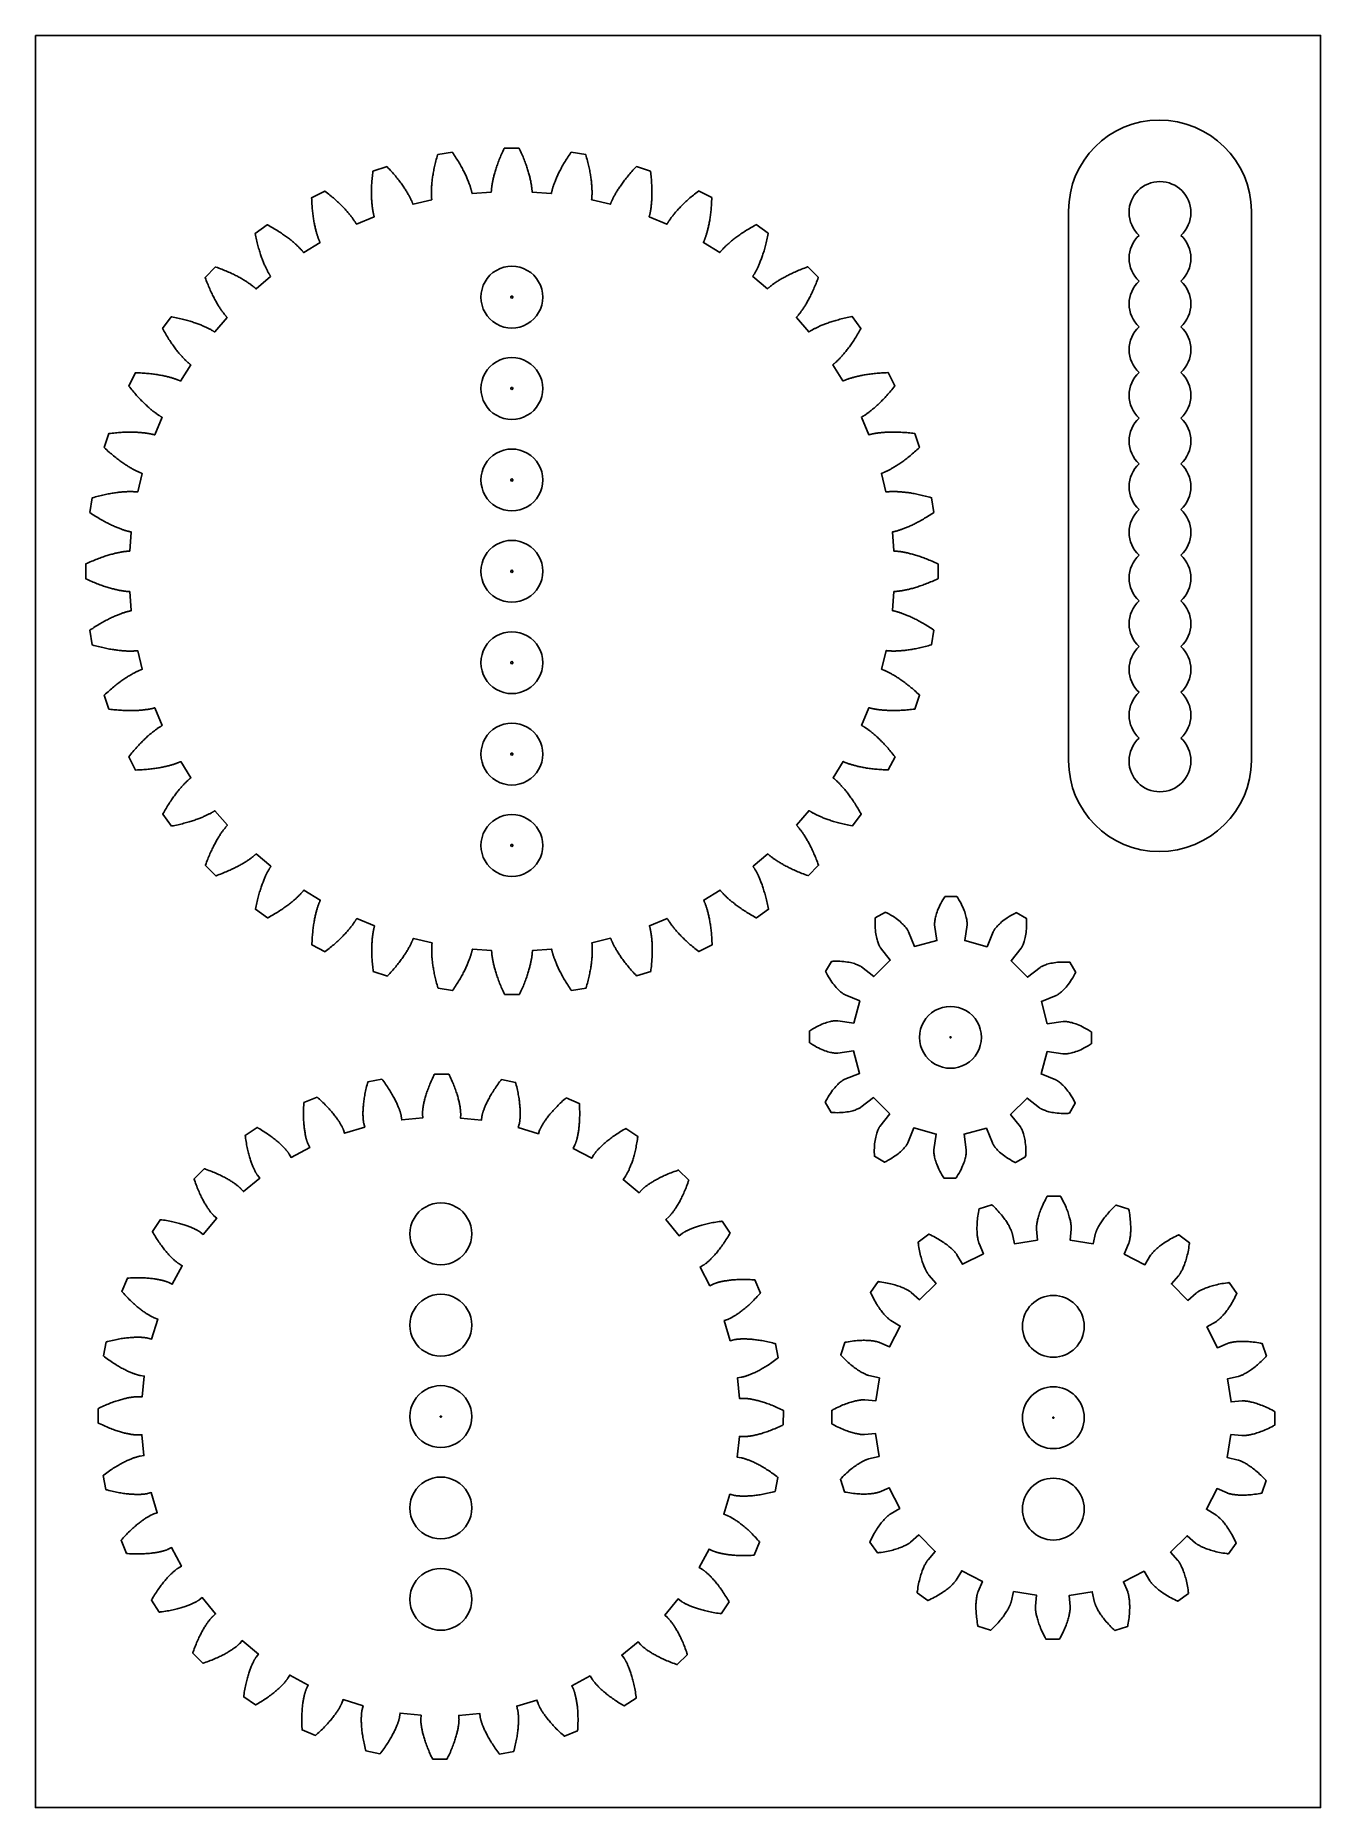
# Model space of a CAD drawing. Extents: x -2 to 209, y 10 to 300.
import ezdxf

# ---------------------------------------------------------------- set-up
doc = ezdxf.new("R2010")
doc.units = 0
doc.layers.add('snijden', color=7, linetype='CONTINUOUS')

msp = doc.modelspace()

# ---------------------------------------------------------------- linework, layer by layer
at = {"layer": 'snijden', "color": 7}
msp.add_lwpolyline([(-1.699724, 300.479777), (209.150286, 300.479777), (209.150286, 9.629767), (-1.699724, 9.629767), (-1.699724, 300.479777)], close=True, dxfattribs=at)
at = {"layer": 'snijden', "color": 1}
for points in [[(101.960844, 155.550197), (101.972459, 155.549138), (101.994261, 155.509636), (102.018655, 155.466337), (102.045955, 155.419138), (102.075856, 155.367838), (102.108757, 155.312937), (102.144555, 155.254337), (102.183255, 155.191737), (102.225255, 155.125739), (102.270457, 155.056037), (102.318656, 154.982737), (102.370154, 154.905936), (102.425156, 154.825738), (102.483454, 154.742037), (102.545256, 154.655037), (102.610655, 154.564838), (102.679656, 154.471236), (102.752255, 154.374439), (102.828556, 154.274437), (102.908756, 154.171419), (102.992756, 154.065437), (103.080656, 153.956429), (103.172556, 153.844528), (103.268455, 153.729887), (103.368456, 153.612277), (103.472676, 153.492058), (103.581007, 153.369157), (103.693516, 153.243758), (103.810446, 153.115668), (103.931725, 152.985318), (104.057368, 152.852378), (104.187387, 152.717186), (104.322007, 152.579828), (104.461178, 152.440117), (104.604897, 152.298378), (104.753357, 152.154529), (104.906498, 152.008677), (105.064388, 151.861019), (105.226959, 151.711368), (105.394458, 151.560137), (105.566887, 151.407017), (105.744068, 151.252387), (105.926318, 151.096217), (106.113628, 150.938507), (106.305927, 150.779397), (106.503187, 150.618988), (106.705688, 150.457277), (106.913339, 150.294508), (107.126167, 150.130556), (107.153067, 150.109945), (107.153861, 150.109416), (107.154125, 150.109286), (109.321626, 151.206566), (109.321767, 151.206831), (109.321756, 151.207889), (109.320698, 151.241589), (109.311702, 151.508959), (109.300801, 151.771399), (109.287995, 152.029069), (109.273099, 152.281928), (109.256404, 152.529938), (109.23791, 152.77295), (109.217616, 153.01125), (109.195629, 153.244459), (109.17224, 153.472818), (109.147343, 153.696349), (109.120937, 153.914889), (109.093138, 154.128479), (109.064237, 154.337249), (109.034138, 154.540989), (109.003036, 154.739799), (108.971038, 154.933548), (108.937938, 155.1225), (108.904236, 155.306378), (108.869737, 155.48544), (108.834637, 155.659448), (108.798937, 155.828549), (108.762837, 155.99271), (108.726338, 156.15196), (108.689436, 156.306249), (108.652336, 156.455638), (108.615136, 156.600069), (108.577938, 156.73975), (108.540637, 156.87446), (108.503537, 157.004188), (108.466737, 157.129098), (108.430036, 157.24916), (108.393738, 157.364458), (108.358038, 157.474818), (108.322737, 157.580419), (108.288137, 157.681259), (108.254236, 157.777359), (108.221137, 157.868558), (108.188837, 157.955159), (108.157537, 158.036859), (108.127236, 158.11416), (108.098037, 158.186658), (108.070036, 158.254458), (108.043237, 158.317759), (108.017731, 158.37646), (107.993733, 158.430559), (107.971138, 158.480158), (107.950235, 158.525259), (107.930947, 158.56596), (107.936953, 158.575961), (110.620492, 160.209911), (110.632002, 160.21044), (110.659701, 160.174939), (110.6907, 160.135939), (110.725, 160.09354), (110.7626, 160.04764), (110.803701, 159.99844), (110.848402, 159.94604), (110.896501, 159.89034), (110.948301, 159.831539), (111.0038, 159.76974), (111.063101, 159.70484), (111.126, 159.637041), (111.193001, 159.566241), (111.2638, 159.49274), (111.338601, 159.416339), (111.417301, 159.337239), (111.500301, 159.255541), (111.587301, 159.171139), (111.6784, 159.084339), (111.773901, 158.99504), (111.873501, 158.903341), (111.97762, 158.80944), (112.08598, 158.71314), (112.198772, 158.614738), (112.316062, 158.51417), (112.4379, 158.411599), (112.564251, 158.30706), (112.695112, 158.20061), (112.8307, 158.09234), (112.971051, 157.98226), (113.11604, 157.870608), (113.265831, 157.757308), (113.42039, 157.64249), (113.579891, 157.526089), (113.744161, 157.408461), (113.913441, 157.289419), (114.087611, 157.169209), (114.266789, 157.047889), (114.450939, 156.925271), (114.64022, 156.80188), (114.83449, 156.677499), (115.033952, 156.55224), (115.238501, 156.42633), (115.4484, 156.299571), (115.66334, 156.172298), (115.883441, 156.04456), (116.10889, 155.916269), (116.339691, 155.78775), (116.575591, 155.658858), (116.60559, 155.642772), (116.606648, 155.642243), (116.606913, 155.642243), (118.574783, 157.062894), (118.574862, 157.063063), (118.574672, 157.064121), (118.568666, 157.097221), (118.518064, 157.359931), (118.466066, 157.617553), (118.412866, 157.870143), (118.358364, 158.117502), (118.302765, 158.359823), (118.246165, 158.597051), (118.188465, 158.829162), (118.130063, 159.056161), (118.070865, 159.278041), (118.010964, 159.494973), (117.950464, 159.706732), (117.889565, 159.913343), (117.828264, 160.115013), (117.766566, 160.311601), (117.704465, 160.503101), (117.642164, 160.689593), (117.579865, 160.871153), (117.517564, 161.047521), (117.455265, 161.218961), (117.393164, 161.385421), (117.331265, 161.546901), (117.269665, 161.703442), (117.208565, 161.855101), (117.147964, 162.001781), (117.087864, 162.143642), (117.028365, 162.280543), (116.969664, 162.412562), (116.911665, 162.539861), (116.854666, 162.662263), (116.798466, 162.779942), (116.743464, 162.892903), (116.689465, 163.001011), (116.636665, 163.104561), (116.585264, 163.203362), (116.535065, 163.297461), (116.486464, 163.387062), (116.439164, 163.472163), (116.393664, 163.552662), (116.349764, 163.628561), (116.307664, 163.700162), (116.267365, 163.767163), (116.228963, 163.829763), (116.192565, 163.888062), (116.158163, 163.942161), (116.125866, 163.991863), (116.095764, 164.037363), (116.067864, 164.078562), (116.042358, 164.115661), (116.046353, 164.126456), (118.439285, 166.157157), (118.450794, 166.160147), (118.483594, 166.129347), (118.520496, 166.095546), (118.560895, 166.058947), (118.605395, 166.019447), (118.653695, 165.977145), (118.706096, 165.932346), (118.762394, 165.884946), (118.822795, 165.834945), (118.887393, 165.782547), (118.956095, 165.727646), (119.029094, 165.670546), (119.106294, 165.611047), (119.187894, 165.549245), (119.273696, 165.485446), (119.363995, 165.419547), (119.458796, 165.351747), (119.558094, 165.282045), (119.661855, 165.210346), (119.770065, 165.136845), (119.883044, 165.061846), (120.000585, 164.985146), (120.122715, 164.906945), (120.249654, 164.827147), (120.381374, 164.746145), (120.517804, 164.663746), (120.658996, 164.580045), (120.805205, 164.495246), (120.956144, 164.409346), (121.112045, 164.322446), (121.272734, 164.234645), (121.438636, 164.146046), (121.609384, 164.056646), (121.785105, 163.966545), (121.966064, 163.875745), (122.151876, 163.784546), (122.342854, 163.692847), (122.538895, 163.600645), (122.740095, 163.508247), (122.946485, 163.415746), (123.158004, 163.323147), (123.374706, 163.230445), (123.596596, 163.137846), (123.823793, 163.045345), (124.056016, 162.953045), (124.293675, 162.860946), (124.536536, 162.769345), (124.784554, 162.678246), (125.038025, 162.587645), (125.070124, 162.576347), (125.071182, 162.576083), (125.071447, 162.576072), (126.791265, 164.285003), (126.791275, 164.285267), (126.790746, 164.286326), (126.779449, 164.318025), (126.688051, 164.569554), (126.596151, 164.815955), (126.50375, 165.057054), (126.41095, 165.293076), (126.317949, 165.523774), (126.224649, 165.749284), (126.131251, 165.969515), (126.037851, 166.184714), (125.944249, 166.394774), (125.850949, 166.599604), (125.75785, 166.799454), (125.66505, 166.994196), (125.57265, 167.183764), (125.480649, 167.368295), (125.389251, 167.547876), (125.298351, 167.722334), (125.20825, 167.891906), (125.119051, 168.056514), (125.03055, 168.216245), (124.942851, 168.371016), (124.856251, 168.520876), (124.77075, 168.665894), (124.686351, 168.806184), (124.603349, 168.941545), (124.521651, 169.072305), (124.44135, 169.198305), (124.362551, 169.319746), (124.285251, 169.436374), (124.209551, 169.548494), (124.13565, 169.656026), (124.06345, 169.758986), (123.993151, 169.857485), (123.92465, 169.951486), (123.858351, 170.041085), (123.794049, 170.126384), (123.731949, 170.207386), (123.671949, 170.283985), (123.614349, 170.356484), (123.559149, 170.424585), (123.506251, 170.488786), (123.455851, 170.548786), (123.408051, 170.604785), (123.362749, 170.656786), (123.320249, 170.704784), (123.280551, 170.748885), (123.24365, 170.789186), (123.209751, 170.825685), (123.178649, 170.858486), (123.180766, 170.869598), (125.224326, 173.247258), (125.235121, 173.251253), (125.272522, 173.225959), (125.314221, 173.198357), (125.36002, 173.168457), (125.410021, 173.136358), (125.464522, 173.102359), (125.52322, 173.066158), (125.586321, 173.027958), (125.653821, 172.987958), (125.725822, 172.946159), (125.802321, 172.902559), (125.883421, 172.857357), (125.969022, 172.810558), (126.059322, 172.762258), (126.154122, 172.712559), (126.253621, 172.661457), (126.357912, 172.609157), (126.466812, 172.555658), (126.58059, 172.501059), (126.699042, 172.445459), (126.822462, 172.388857), (126.95066, 172.331358), (127.083532, 172.273157), (127.22157, 172.214158), (127.364292, 172.154558), (127.512051, 172.094357), (127.6648, 172.033757), (127.82242, 171.972757), (127.985023, 171.911257), (128.15276, 171.849657), (128.325383, 171.787959), (128.503061, 171.726057), (128.68575, 171.664359), (128.873581, 171.602557), (129.06648, 171.541158), (129.26446, 171.479857), (129.46747, 171.419058), (129.675681, 171.358659), (129.88893, 171.298758), (130.107272, 171.239359), (130.330842, 171.180759), (130.559511, 171.122759), (130.79317, 171.065657), (131.032062, 171.009658), (131.276061, 170.954558), (131.525251, 170.900557), (131.77956, 170.847857), (132.038992, 170.796457), (132.303552, 170.746157), (132.33695, 170.740151), (132.338008, 170.739921), (132.338257, 170.740029), (133.767666, 172.695091), (133.767618, 172.69562), (133.767089, 172.696414), (133.750791, 172.726015), (133.621021, 172.960336), (133.491441, 173.189385), (133.362142, 173.413215), (133.233271, 173.631864), (133.105123, 173.845325), (132.977443, 174.053504), (132.850422, 174.256606), (132.724231, 174.454586), (132.598962, 174.647615), (132.474523, 174.835504), (132.351042, 175.018304), (132.228773, 175.196155), (132.107652, 175.369155), (131.987721, 175.537174), (131.869132, 175.700284), (131.751983, 175.858526), (131.636233, 176.012024), (131.522041, 176.160714), (131.409421, 176.304595), (131.298561, 176.443895), (131.18951, 176.578494), (131.082222, 176.708516), (130.976992, 176.833944), (130.873632, 176.954845), (130.772281, 177.071265), (130.673181, 177.183324), (130.576182, 177.290964), (130.481483, 177.394115), (130.389082, 177.493016), (130.299082, 177.587716), (130.211581, 177.678214), (130.126682, 177.764515), (130.04438, 177.846915), (129.964781, 177.925115), (129.887882, 177.999315), (129.813783, 178.069514), (129.74248, 178.136014), (129.674083, 178.198514), (129.608681, 178.257315), (129.546482, 178.312415), (129.487181, 178.363815), (129.431182, 178.411615), (129.378382, 178.455813), (129.328881, 178.496715), (129.282582, 178.534014), (129.239783, 178.568116), (129.200481, 178.598916), (129.164583, 178.626414), (129.165376, 178.637924), (130.809116, 181.303934), (130.819223, 181.30994), (130.860022, 181.290731), (130.905523, 181.269829), (130.955423, 181.247419), (131.009922, 181.223527), (131.069022, 181.198339), (131.132622, 181.171637), (131.201022, 181.143739), (131.274024, 181.114738), (131.351721, 181.084737), (131.434224, 181.053638), (131.521422, 181.021637), (131.613323, 180.988839), (131.710023, 180.955237), (131.811562, 180.920838), (131.917842, 180.885937), (132.029163, 180.850539), (132.145233, 180.814637), (132.266063, 180.778538), (132.391891, 180.742038), (132.522592, 180.705338), (132.658183, 180.668437), (132.798712, 180.631538), (132.944333, 180.594737), (133.094711, 180.557939), (133.250062, 180.521437), (133.410423, 180.485139), (133.575822, 180.449338), (133.746124, 180.414037), (133.921294, 180.379239), (134.101612, 180.345039), (134.286903, 180.311739), (134.477022, 180.279139), (134.672242, 180.247437), (134.872442, 180.216539), (135.077663, 180.186839), (135.287811, 180.158137), (135.502851, 180.130639), (135.722892, 180.104631), (135.947952, 180.079839), (136.177972, 180.056635), (136.412833, 180.035045), (136.652791, 180.015149), (136.897523, 179.996839), (137.147173, 179.980329), (137.401731, 179.96583), (137.661282, 179.95313), (137.925572, 179.942441), (138.194661, 179.933445), (138.228663, 179.932651), (138.229721, 179.932554), (138.229959, 179.932651), (139.333729, 182.085884), (139.33374, 182.086148), (139.332946, 182.086942), (139.312256, 182.113742), (139.147023, 182.325043), (138.982995, 182.531082), (138.820036, 182.732094), (138.658454, 182.928073), (138.498135, 183.118962), (138.339195, 183.304803), (138.181884, 183.485712), (138.026063, 183.661652), (137.871824, 183.832774), (137.719316, 183.999022), (137.568675, 184.160452), (137.419855, 184.317173), (137.273014, 184.469123), (137.128126, 184.616433), (136.985274, 184.759144), (136.844595, 184.897312), (136.706115, 185.030942), (136.569916, 185.160083), (136.436026, 185.284744), (136.304674, 185.405013), (136.175634, 185.521093), (136.049266, 185.632853), (135.925494, 185.740404), (135.804333, 185.843742), (135.686035, 185.943043), (135.570426, 186.038243), (135.457774, 186.129442), (135.347924, 186.216643), (135.241194, 186.300143), (135.137374, 186.379743), (135.036724, 186.455543), (134.939125, 186.527542), (134.845025, 186.596043), (134.754025, 186.661043), (134.666323, 186.722341), (134.582024, 186.780042), (134.501223, 186.834644), (134.423825, 186.885944), (134.350024, 186.933841), (134.279825, 186.978442), (134.213224, 187.020143), (134.150425, 187.058643), (134.091423, 187.094242), (134.036025, 187.126842), (133.984524, 187.156544), (133.936925, 187.183542), (133.893123, 187.207751), (133.853523, 187.229341), (133.85273, 187.240851), (135.056258, 190.129481), (135.065254, 190.136466), (135.108754, 190.123872), (135.156953, 190.110273), (135.209754, 190.095879), (135.267454, 190.080692), (135.329755, 190.064791), (135.397055, 190.048387), (135.468955, 190.03148), (135.545655, 190.01407), (135.627155, 189.996475), (135.713454, 189.978484), (135.804555, 189.960492), (135.900554, 189.942289), (136.001395, 189.924085), (136.107014, 189.905988), (136.217514, 189.887996), (136.333055, 189.87019), (136.453245, 189.852701), (136.578414, 189.835794), (136.708433, 189.819205), (136.843254, 189.803303), (136.983055, 189.78801), (137.127774, 189.773299), (137.277173, 189.759594), (137.431624, 189.74618), (137.590734, 189.73467), (137.754894, 189.72406), (137.923754, 189.714059), (138.097495, 189.705063), (138.276134, 189.698052), (138.459594, 189.692046), (138.647773, 189.688051), (138.840766, 189.685934), (139.038573, 189.684876), (139.241183, 189.685405), (139.448463, 189.687521), (139.660484, 189.691517), (139.877255, 189.697523), (140.098695, 189.705513), (140.324845, 189.716123), (140.555615, 189.729035), (140.791083, 189.744142), (141.031203, 189.761631), (141.275774, 189.781528), (141.524945, 189.804123), (141.778715, 189.829232), (142.036885, 189.857133), (142.299664, 189.887734), (142.566874, 189.921233), (142.600474, 189.925228), (142.601532, 189.925408), (142.601773, 189.925517), (143.352763, 192.223838), (143.352652, 192.224077), (143.351859, 192.22487), (143.327252, 192.247968), (143.130791, 192.431026), (142.936243, 192.609127), (142.743753, 192.782358), (142.553293, 192.950686), (142.364783, 193.114357), (142.178672, 193.273308), (141.994713, 193.427428), (141.813063, 193.577058), (141.633893, 193.722137), (141.457071, 193.862596), (141.282793, 193.998677), (141.111232, 194.130318), (140.942153, 194.257699), (140.775812, 194.380637), (140.612302, 194.499467), (140.451594, 194.614037), (140.293783, 194.724368), (140.138901, 194.830786), (139.987113, 194.933217), (139.838422, 195.031618), (139.692772, 195.126217), (139.550283, 195.216916), (139.411094, 195.303917), (139.275182, 195.387218), (139.142623, 195.466818), (139.013541, 195.542917), (138.887814, 195.615418), (138.765632, 195.684618), (138.646993, 195.750417), (138.532023, 195.812917), (138.420713, 195.872017), (138.312962, 195.928217), (138.209113, 195.981218), (138.109074, 196.031216), (138.012871, 196.078217), (137.920373, 196.122217), (137.831973, 196.163516), (137.747573, 196.201918), (137.667172, 196.237816), (137.590773, 196.271217), (137.518672, 196.301917), (137.450473, 196.330217), (137.386272, 196.356225), (137.326473, 196.379826), (137.271072, 196.401231), (137.219772, 196.42044), (137.172872, 196.437452), (137.130174, 196.452666), (137.127184, 196.463858), (137.860823, 199.503976), (137.868813, 199.512972), (137.913613, 199.506966), (137.963312, 199.50096), (138.017911, 199.494954), (138.077112, 199.488948), (138.141313, 199.483947), (138.210113, 199.478946), (138.283812, 199.47294), (138.362214, 199.466934), (138.445513, 199.461934), (138.533513, 199.457938), (138.626313, 199.453943), (138.724113, 199.450953), (138.826581, 199.448837), (138.933793, 199.44672), (139.045762, 199.446191), (139.162602, 199.44672), (139.284083, 199.447778), (139.410263, 199.449895), (139.541332, 199.45389), (139.677071, 199.458891), (139.817512, 199.465902), (139.962731, 199.473893), (140.112493, 199.483894), (140.267042, 199.495086), (140.426083, 199.507971), (140.589863, 199.522761), (140.758193, 199.539351), (140.931162, 199.558057), (141.108742, 199.578747), (141.290773, 199.60166), (141.477333, 199.626769), (141.668283, 199.654069), (141.863863, 199.683768), (142.063862, 199.715971), (142.268152, 199.750668), (142.476963, 199.787969), (142.690083, 199.827969), (142.907372, 199.87067), (143.129093, 199.91617), (143.354994, 199.964668), (143.585102, 200.01617), (143.819523, 200.070769), (144.057952, 200.128469), (144.300472, 200.189368), (144.547212, 200.25367), (144.797833, 200.321269), (145.052452, 200.392269), (145.310982, 200.466969), (145.343584, 200.476971), (145.344642, 200.477235), (145.344907, 200.477404), (145.724499, 202.864094), (145.724338, 202.864359), (145.723544, 202.864888), (145.695445, 202.883885), (145.472555, 203.034147), (145.252435, 203.179835), (145.035045, 203.321075), (144.820293, 203.457706), (144.608465, 203.590106), (144.399585, 203.718167), (144.193665, 203.841896), (143.990663, 203.961406), (143.790805, 204.076807), (143.594045, 204.188207), (143.400555, 204.295556), (143.210343, 204.398815), (143.023304, 204.498317), (142.839665, 204.594115), (142.659534, 204.685917), (142.482644, 204.774116), (142.309405, 204.858717), (142.139765, 204.939817), (141.973604, 205.017316), (141.811155, 205.091415), (141.652543, 205.162215), (141.497603, 205.229715), (141.346394, 205.294017), (141.199095, 205.355117), (141.055595, 205.413217), (140.916004, 205.468116), (140.780463, 205.520315), (140.648904, 205.569716), (140.521394, 205.616317), (140.397984, 205.660216), (140.278705, 205.701417), (140.163465, 205.740015), (140.052533, 205.776215), (139.945904, 205.809915), (139.843343, 205.841416), (139.745143, 205.870616), (139.651444, 205.897717), (139.561845, 205.92272), (139.476845, 205.945606), (139.396044, 205.966614), (139.319844, 205.985902), (139.248145, 206.003206), (139.180845, 206.018896), (139.117943, 206.032998), (139.059843, 206.045407), (139.006143, 206.056599), (138.956944, 206.066706), (138.912544, 206.074697), (138.907544, 206.085306), (139.153294, 209.202085), (139.1593, 209.212086), (139.204499, 209.213144), (139.254399, 209.215261), (139.3092, 209.218251), (139.368699, 209.222246), (139.4329, 209.226241), (139.501899, 209.231242), (139.5755, 209.237248), (139.653899, 209.244259), (139.736899, 209.25225), (139.824399, 209.262251), (139.9168, 209.273046), (140.013701, 209.285138), (140.11529, 209.298843), (140.22142, 209.314057), (140.332158, 209.330752), (140.44744, 209.349352), (140.567169, 209.369751), (140.6915, 209.391844), (140.820291, 209.416053), (140.953458, 209.442141), (141.09119, 209.470441), (141.23321, 209.500942), (141.37975, 209.533642), (141.530491, 209.568641), (141.685658, 209.606241), (141.84499, 209.646341), (142.008659, 209.689043), (142.176579, 209.734342), (142.34868, 209.782343), (142.52484, 209.83324), (142.70518, 209.886842), (142.889549, 209.943543), (143.07798, 210.00314), (143.27038, 210.065941), (143.466741, 210.131942), (143.667059, 210.201241), (143.871169, 210.273743), (144.079129, 210.349641), (144.290889, 210.42914), (144.506461, 210.512143), (144.72558, 210.598741), (144.948389, 210.689041), (145.174899, 210.783142), (145.404859, 210.880943), (145.638279, 210.982731), (145.875161, 211.088511), (146.115511, 211.198271), (146.359139, 211.312103), (146.389741, 211.326602), (146.390799, 211.327131), (146.390979, 211.327369), (146.389921, 213.743801), (146.38982, 213.744049), (146.388762, 213.744579), (146.358062, 213.759184), (146.114294, 213.873015), (145.873872, 213.982674), (145.636835, 214.088333), (145.403303, 214.190023), (145.173253, 214.287924), (144.946703, 214.381825), (144.723824, 214.472225), (144.504574, 214.558625), (144.289034, 214.641624), (144.077163, 214.721023), (143.869114, 214.797025), (143.664853, 214.869523), (143.464545, 214.938725), (143.268152, 215.004723), (143.075663, 215.067524), (142.887152, 215.127225), (142.702793, 215.183825), (142.522414, 215.237424), (142.346204, 215.288224), (142.174084, 215.336124), (142.006193, 215.381423), (141.842543, 215.424124), (141.683004, 215.464124), (141.527892, 215.501724), (141.377072, 215.536824), (141.230554, 215.569524), (141.088472, 215.600123), (140.950773, 215.628425), (140.817544, 215.654513), (140.688703, 215.678617), (140.564373, 215.700815), (140.444604, 215.721214), (140.329232, 215.739603), (140.218533, 215.756404), (140.112374, 215.771512), (140.010782, 215.785217), (139.913783, 215.797309), (139.821483, 215.808315), (139.733782, 215.817311), (139.650782, 215.825302), (139.572384, 215.832313), (139.498784, 215.838319), (139.429784, 215.84332), (139.365583, 215.847315), (139.306184, 215.850305), (139.251383, 215.852421), (139.201382, 215.854538), (139.156083, 215.855596), (139.149071, 215.865783), (138.900763, 218.982543), (138.904758, 218.993152), (138.949258, 219.001143), (138.998256, 219.011144), (139.051956, 219.022045), (139.110257, 219.03456), (139.173058, 219.048662), (139.240458, 219.064272), (139.312057, 219.081682), (139.388257, 219.100785), (139.468958, 219.121793), (139.554058, 219.144891), (139.643556, 219.169788), (139.737357, 219.196987), (139.835557, 219.226089), (139.938027, 219.257688), (140.044646, 219.291388), (140.155618, 219.32779), (140.270688, 219.36639), (140.389938, 219.407688), (140.513308, 219.451488), (140.640848, 219.497988), (140.772399, 219.547388), (140.907897, 219.599689), (141.047338, 219.654889), (141.190737, 219.712888), (141.338088, 219.774089), (141.489168, 219.838388), (141.644087, 219.905888), (141.802736, 219.976789), (141.965116, 220.050988), (142.131116, 220.128588), (142.300796, 220.209588), (142.473968, 220.294289), (142.650657, 220.382488), (142.830788, 220.474388), (143.014308, 220.570088), (143.201226, 220.66959), (143.391488, 220.77305), (143.584967, 220.880388), (143.781568, 220.991839), (143.981308, 221.107308), (144.184058, 221.226839), (144.389988, 221.350677), (144.598848, 221.478688), (144.810528, 221.611138), (145.025097, 221.747909), (145.242436, 221.889218), (145.462477, 222.034908), (145.685118, 222.185229), (145.713117, 222.204226), (145.71391, 222.20502), (145.714101, 222.205239), (145.332461, 224.59191), (145.332222, 224.59209), (145.331164, 224.592355), (145.298464, 224.602356), (145.039905, 224.676955), (144.785186, 224.747956), (144.534424, 224.815655), (144.287785, 224.879856), (144.045186, 224.940655), (143.806595, 224.998255), (143.572296, 225.052857), (143.342066, 225.104157), (143.116184, 225.152655), (142.894405, 225.198156), (142.676914, 225.240857), (142.463885, 225.280756), (142.255015, 225.317856), (142.050624, 225.352455), (141.850716, 225.384655), (141.655165, 225.414257), (141.464096, 225.441657), (141.277565, 225.46666), (141.095415, 225.489467), (140.917935, 225.510263), (140.744956, 225.528864), (140.576594, 225.545559), (140.412854, 225.560349), (140.253614, 225.572837), (140.099214, 225.584241), (139.949304, 225.593237), (139.804214, 225.601227), (139.663715, 225.607233), (139.527984, 225.612234), (139.397026, 225.616229), (139.270666, 225.619219), (139.149185, 225.621335), (139.032456, 225.621865), (138.920366, 225.621335), (138.813196, 225.619219), (138.710744, 225.616229), (138.612946, 225.613239), (138.520146, 225.609244), (138.432045, 225.605249), (138.348746, 225.600248), (138.270345, 225.595247), (138.196746, 225.590247), (138.127846, 225.584241), (138.063846, 225.578235), (138.004645, 225.572229), (137.950144, 225.566223), (137.900444, 225.560217), (137.855645, 225.554211), (137.847655, 225.562201), (137.111465, 228.602179), (137.114455, 228.613291), (137.157055, 228.628505), (137.204056, 228.645703), (137.255255, 228.664806), (137.310855, 228.686316), (137.370656, 228.709917), (137.434555, 228.73582), (137.502754, 228.76412), (137.575055, 228.794819), (137.651355, 228.82812), (137.731754, 228.864018), (137.816254, 228.902619), (137.904556, 228.94392), (137.996954, 228.988021), (138.093156, 229.035119), (138.193166, 229.084919), (138.297094, 229.13792), (138.404616, 229.19402), (138.515995, 229.253318), (138.630845, 229.315818), (138.749484, 229.38162), (138.871566, 229.450819), (138.997206, 229.523418), (139.126275, 229.59942), (139.258805, 229.67912), (139.394586, 229.762319), (139.533696, 229.849419), (139.676034, 229.940119), (139.821565, 230.03472), (139.970346, 230.133219), (140.122024, 230.235589), (140.276826, 230.342079), (140.434494, 230.45259), (140.595144, 230.56716), (140.758566, 230.68599), (140.924785, 230.808971), (141.093724, 230.93632), (141.265235, 231.067979), (141.439405, 231.20416), (141.616105, 231.34477), (141.795204, 231.489788), (141.976605, 231.639418), (142.160485, 231.793631), (142.346556, 231.952709), (142.534804, 232.116369), (142.725174, 232.28474), (142.917556, 232.45805), (143.111895, 232.63612), (143.308184, 232.819248), (143.33279, 232.842452), (143.333584, 232.843246), (143.333785, 232.843466), (142.580855, 235.141668), (142.58059, 235.141676), (142.579532, 235.141941), (142.545829, 235.146941), (142.278589, 235.18034), (142.015861, 235.210841), (141.75768, 235.238641), (141.50394, 235.263644), (141.25475, 235.286054), (141.010021, 235.305951), (140.77002, 235.32344), (140.534501, 235.338547), (140.303771, 235.351538), (140.07765, 235.362439), (139.856141, 235.371435), (139.639381, 235.378446), (139.427281, 235.382442), (139.21998, 235.384558), (139.01737, 235.385087), (138.819641, 235.384294), (138.626601, 235.381304), (138.43844, 235.377309), (138.255031, 235.371303), (138.07639, 235.364291), (137.902651, 235.356301), (137.733741, 235.3463), (137.56966, 235.335505), (137.410481, 235.323519), (137.256091, 235.310607), (137.10662, 235.296796), (136.962002, 235.282191), (136.82222, 235.266792), (136.68743, 235.250785), (136.557441, 235.23409), (136.432271, 235.217077), (136.312021, 235.199482), (136.196649, 235.181782), (136.086091, 235.163684), (135.98049, 235.145587), (135.879642, 235.127277), (135.783741, 235.10918), (135.692642, 235.090977), (135.60634, 235.073064), (135.52474, 235.055364), (135.448141, 235.03806), (135.37624, 235.021259), (135.309041, 235.004855), (135.246642, 234.989059), (135.189039, 234.973951), (135.13634, 234.959452), (135.088241, 234.945853), (135.044741, 234.933259), (135.035745, 234.94027), (133.829867, 237.82866), (133.830925, 237.840169), (133.870724, 237.86168), (133.914324, 237.885889), (133.961825, 237.912991), (134.013424, 237.94269), (134.068725, 237.97539), (134.127724, 238.010889), (134.190724, 238.049291), (134.257224, 238.090989), (134.327424, 238.135889), (134.401224, 238.183789), (134.478525, 238.234989), (134.559323, 238.289591), (134.643625, 238.347489), (134.731223, 238.408791), (134.822025, 238.47369), (134.916225, 238.542188), (135.013724, 238.61429), (135.114295, 238.69009), (135.218003, 238.769791), (135.324694, 238.85319), (135.434435, 238.94049), (135.547095, 239.031789), (135.662485, 239.126989), (135.780875, 239.22629), (135.901893, 239.32976), (136.025615, 239.437311), (136.151855, 239.54901), (136.280795, 239.665091), (136.412015, 239.78551), (136.545825, 239.910251), (136.681924, 240.03932), (136.820185, 240.17298), (136.960814, 240.31115), (137.103493, 240.453851), (137.248294, 240.60125), (137.395103, 240.75329), (137.543733, 240.91005), (137.694363, 241.071449), (137.846604, 241.237761), (138.000724, 241.408959), (138.156384, 241.584881), (138.313573, 241.765819), (138.472315, 241.951789), (138.632464, 242.142731), (138.793924, 242.338578), (138.956685, 242.539651), (139.120523, 242.74582), (139.285554, 242.95714), (139.306244, 242.983839), (139.306774, 242.984633), (139.306903, 242.984897), (138.201392, 245.137867), (138.201127, 245.137986), (138.200069, 245.137976), (138.166168, 245.136917), (137.89696, 245.128927), (137.632699, 245.118132), (137.373238, 245.105432), (137.118648, 245.090721), (136.868929, 245.074211), (136.62424, 245.055902), (136.384308, 245.035794), (136.14948, 245.013992), (135.919538, 244.990788), (135.694478, 244.966076), (135.47443, 244.939988), (135.259379, 244.91249), (135.04917, 244.883989), (134.844039, 244.854189), (134.643868, 244.823389), (134.44878, 244.791589), (134.258539, 244.758788), (134.0734, 244.725289), (133.8931, 244.691089), (133.717908, 244.656188), (133.547638, 244.620789), (133.382359, 244.584989), (133.222018, 244.548889), (133.066668, 244.51239), (132.91625, 244.475589), (132.770848, 244.43869), (132.630209, 244.401788), (132.494578, 244.364789), (132.363969, 244.327988), (132.2382, 244.291489), (132.11733, 244.25509), (132.001239, 244.219088), (131.89013, 244.18369), (131.78381, 244.148688), (131.682278, 244.11429), (131.585578, 244.08059), (131.493779, 244.047789), (131.40658, 244.01569), (131.324279, 243.984588), (131.246478, 243.954489), (131.173479, 243.925488), (131.10518, 243.897688), (131.041479, 243.87109), (130.982379, 243.845796), (130.927978, 243.821904), (130.877979, 243.799414), (130.83258, 243.778724), (130.791678, 243.759515), (130.781676, 243.765521), (129.135637, 246.431121), (129.135108, 246.442525), (129.170909, 246.470026), (129.210207, 246.500826), (129.253009, 246.534925), (129.299208, 246.572226), (129.348709, 246.613025), (129.401409, 246.657425), (129.457408, 246.705127), (129.516608, 246.756527), (129.578809, 246.811627), (129.644108, 246.870526), (129.712408, 246.933025), (129.783708, 246.999526), (129.857709, 247.069826), (129.93451, 247.144126), (130.01411, 247.222226), (130.096308, 247.304527), (130.18121, 247.390927), (130.26861, 247.481425), (130.35851, 247.576325), (130.45081, 247.675227), (130.545409, 247.778597), (130.64231, 247.886176), (130.741309, 247.998167), (130.84257, 248.114615), (130.945848, 248.235585), (131.051059, 248.361045), (131.15821, 248.490966), (131.267189, 248.625597), (131.378, 248.764945), (131.490379, 248.908905), (131.604409, 249.057646), (131.719968, 249.211107), (131.837128, 249.369465), (131.955519, 249.532575), (132.075327, 249.700657), (132.196329, 249.873597), (132.31844, 250.051526), (132.441849, 250.234356), (132.566018, 250.422306), (132.691209, 250.615195), (132.817288, 250.813256), (132.94401, 251.016367), (133.071568, 251.224787), (133.199658, 251.438205), (133.328219, 251.656756), (133.457328, 251.880615), (133.58667, 252.109797), (133.716369, 252.344046), (133.732455, 252.373846), (133.732984, 252.374904), (133.733006, 252.375169), (132.301935, 254.329947), (132.301755, 254.330029), (132.300697, 254.329828), (132.267296, 254.323822), (132.002787, 254.273623), (131.743408, 254.222024), (131.489088, 254.169224), (131.240017, 254.115124), (130.996036, 254.060123), (130.757208, 254.004023), (130.523496, 253.946823), (130.294946, 253.888823), (130.071556, 253.830123), (129.853137, 253.770724), (129.639936, 253.710722), (129.431907, 253.650222), (129.228876, 253.589323), (129.030936, 253.528122), (128.838116, 253.466522), (128.650368, 253.404723), (128.467556, 253.342922), (128.289997, 253.281023), (128.117388, 253.219224), (127.949796, 253.157624), (127.787228, 253.096222), (127.629626, 253.035124), (127.476917, 252.974423), (127.329247, 252.914223), (127.186436, 252.854623), (127.048596, 252.795623), (126.915696, 252.737322), (126.787526, 252.679823), (126.664297, 252.623324), (126.545816, 252.567624), (126.432088, 252.513022), (126.323257, 252.459423), (126.218998, 252.407122), (126.119496, 252.356124), (126.024698, 252.306324), (125.934496, 252.258122), (125.848996, 252.211222), (125.767896, 252.166124), (125.691397, 252.122523), (125.619298, 252.080722), (125.551798, 252.040722), (125.488597, 252.002622), (125.429896, 251.966422), (125.375596, 251.932322), (125.325497, 251.900223), (125.279698, 251.870322), (125.238198, 251.842623), (125.200897, 251.817329), (125.189996, 251.821324), (123.144537, 254.198423), (123.141547, 254.209827), (123.172548, 254.242426), (123.206648, 254.279026), (123.243546, 254.319126), (123.283247, 254.363325), (123.325848, 254.411325), (123.370848, 254.463326), (123.418547, 254.519326), (123.468948, 254.579325), (123.521748, 254.643426), (123.577048, 254.711625), (123.634548, 254.784126), (123.694447, 254.860725), (123.756648, 254.941725), (123.820849, 255.026926), (123.887148, 255.116524), (123.955448, 255.210526), (124.025647, 255.309125), (124.097846, 255.412157), (124.171747, 255.519596), (124.247249, 255.631777), (124.324449, 255.748476), (124.403146, 255.869746), (124.483548, 255.995796), (124.565148, 256.126585), (124.648148, 256.262046), (124.732349, 256.402257), (124.817648, 256.547436), (124.904048, 256.697315), (124.991447, 256.852125), (125.079847, 257.011677), (125.169046, 257.176406), (125.259047, 257.345965), (125.349749, 257.520455), (125.441049, 257.700136), (125.532748, 257.884646), (125.624947, 258.074296), (125.717647, 258.268945), (125.810648, 258.468745), (125.903747, 258.673686), (125.996949, 258.883725), (126.090347, 259.098906), (126.183549, 259.319235), (126.276547, 259.544866), (126.369347, 259.775456), (126.461949, 260.011456), (126.554249, 260.252627), (126.645948, 260.498917), (126.737046, 260.750615), (126.74845, 260.782516), (126.748715, 260.783574), (126.748733, 260.783839), (125.027473, 262.492367), (125.027208, 262.492378), (125.02615, 262.491848), (124.994048, 262.480657), (124.7408, 262.389957), (124.492718, 262.298758), (124.249979, 262.207056), (124.012349, 262.114957), (123.78009, 262.022657), (123.553048, 261.930059), (123.331319, 261.837357), (123.114649, 261.744657), (122.903178, 261.651857), (122.69696, 261.559356), (122.495749, 261.466958), (122.299688, 261.374756), (122.108838, 261.283057), (121.923069, 261.191657), (121.742269, 261.100857), (121.566628, 261.010658), (121.395908, 260.921157), (121.230189, 260.832556), (121.069378, 260.744757), (120.913578, 260.657857), (120.762699, 260.571958), (120.6167, 260.487159), (120.475468, 260.403357), (120.339189, 260.320857), (120.207569, 260.239757), (120.080699, 260.160057), (119.958448, 260.081756), (119.841039, 260.005059), (119.728168, 259.929856), (119.619908, 259.856458), (119.516258, 259.784759), (119.417259, 259.714956), (119.322559, 259.646958), (119.232458, 259.581157), (119.146558, 259.517458), (119.064958, 259.455757), (118.987858, 259.396258), (118.91486, 259.339058), (118.846259, 259.284257), (118.781759, 259.231758), (118.721359, 259.181657), (118.665059, 259.134257), (118.612759, 259.089256), (118.564459, 259.047058), (118.520059, 259.007656), (118.479559, 258.970959), (118.44296, 258.937259), (118.409958, 258.906358), (118.398766, 258.908475), (116.004067, 260.938705), (116.000072, 260.949394), (116.025578, 260.986494), (116.053378, 261.027893), (116.083477, 261.073393), (116.115777, 261.123093), (116.150078, 261.177192), (116.186577, 261.235493), (116.224976, 261.298194), (116.265177, 261.365292), (116.307277, 261.436793), (116.351177, 261.512792), (116.396677, 261.593294), (116.443779, 261.678294), (116.492377, 261.767893), (116.542378, 261.861995), (116.593776, 261.960793), (116.646478, 262.064353), (116.700276, 262.172483), (116.755278, 262.285463), (116.811277, 262.403083), (116.868279, 262.525644), (116.926177, 262.652943), (116.984777, 262.784904), (117.044176, 262.921963), (117.104276, 263.063684), (117.164877, 263.210404), (117.225876, 263.362084), (117.287278, 263.518614), (117.349077, 263.680084), (117.410976, 263.846642), (117.472979, 264.018063), (117.535277, 264.194503), (117.597277, 264.375923), (117.659478, 264.562433), (117.721277, 264.754004), (117.782978, 264.950592), (117.844178, 265.152194), (117.904977, 265.358963), (117.965278, 265.570733), (118.024878, 265.787554), (118.083777, 266.009574), (118.141978, 266.236652), (118.199376, 266.468684), (118.255777, 266.705923), (118.311179, 266.948244), (118.365476, 267.195682), (118.418478, 267.448232), (118.470177, 267.705884), (118.520678, 267.968604), (118.526684, 268.001804), (118.526915, 268.002863), (118.526806, 268.003103), (116.557795, 269.423291), (116.557266, 269.423252), (116.556472, 269.422723), (116.526675, 269.406636), (116.290765, 269.277826), (116.060175, 269.149196), (115.834843, 269.020868), (115.614715, 268.892937), (115.399815, 268.765728), (115.190244, 268.638987), (114.985763, 268.512897), (114.786455, 268.387646), (114.592134, 268.263287), (114.402973, 268.139766), (114.218934, 268.017187), (114.039893, 267.895807), (113.865745, 267.775556), (113.696594, 267.656518), (113.532404, 267.538786), (113.373093, 267.422496), (113.218574, 267.307577), (113.068883, 267.194217), (112.924045, 267.082417), (112.783803, 266.972358), (112.648315, 266.864096), (112.517423, 266.757588), (112.391164, 266.653117), (112.269463, 266.550506), (112.152263, 266.449877), (112.039463, 266.351476), (111.931114, 266.255176), (111.827273, 266.161177), (111.727673, 266.069378), (111.632373, 265.980078), (111.541274, 265.893276), (111.454475, 265.808977), (111.371473, 265.727277), (111.292775, 265.648277), (111.218072, 265.571876), (111.147373, 265.498277), (111.080574, 265.427477), (111.017674, 265.359577), (110.958373, 265.294678), (110.902874, 265.232876), (110.851074, 265.173977), (110.802973, 265.118378), (110.758473, 265.065977), (110.717274, 265.016878), (110.679674, 264.970878), (110.645374, 264.928378), (110.614473, 264.889476), (110.586875, 264.853876), (110.575365, 264.85467), (107.890437, 266.487919), (107.884431, 266.498026), (107.903719, 266.538529), (107.924727, 266.583728), (107.947322, 266.633326), (107.97132, 266.687529), (107.99672, 266.746227), (108.02352, 266.809428), (108.051621, 266.877328), (108.080821, 266.949829), (108.11102, 267.027026), (108.14232, 267.108828), (108.17452, 267.195428), (108.207619, 267.286728), (108.241521, 267.382727), (108.27612, 267.483557), (108.31122, 267.589097), (108.34692, 267.699637), (108.38312, 267.814897), (108.419519, 267.934896), (108.45632, 268.059838), (108.493221, 268.189627), (108.530321, 268.324278), (108.567421, 268.463838), (108.60442, 268.608438), (108.64142, 268.757788), (108.67812, 268.912048), (108.714619, 269.071298), (108.750621, 269.235556), (108.78612, 269.404678), (108.821119, 269.578628), (108.855521, 269.757698), (108.889019, 269.941719), (108.92182, 270.130507), (108.953721, 270.324378), (108.984719, 270.523199), (109.014519, 270.726997), (109.043219, 270.935708), (109.07082, 271.149248), (109.097014, 271.367778), (109.121911, 271.591277), (109.145221, 271.819718), (109.166917, 272.052967), (109.187025, 272.291258), (109.205414, 272.534297), (109.222003, 272.782227), (109.236502, 273.035047), (109.249096, 273.292807), (109.259785, 273.555276), (109.268781, 273.822508), (109.269575, 273.856308), (109.269683, 273.857367), (109.269564, 273.857616), (107.101113, 274.954435), (107.100849, 274.954456), (107.100055, 274.953663), (107.073155, 274.933052), (106.860435, 274.769012), (106.653015, 274.606161), (106.450667, 274.44439), (106.253386, 274.283981), (106.061227, 274.124821), (105.874145, 273.967031), (105.692017, 273.81085), (105.514907, 273.656151), (105.342645, 273.503021), (105.175296, 273.35161), (105.012797, 273.202052), (104.855047, 273.05429), (104.702076, 272.90851), (104.553795, 272.764651), (104.410145, 272.622832), (104.271067, 272.483171), (104.136555, 272.34567), (104.006557, 272.210452), (103.881073, 272.07752), (103.760013, 271.947102), (103.643165, 271.81899), (103.530665, 271.693512), (103.422413, 271.570621), (103.318384, 271.450341), (103.218485, 271.332882), (103.122685, 271.218071), (103.030983, 271.106232), (102.943184, 270.997163), (102.859184, 270.891181), (102.779084, 270.78811), (102.702783, 270.688211), (102.630285, 270.591411), (102.561284, 270.497913), (102.495884, 270.407512), (102.434083, 270.320412), (102.375983, 270.236711), (102.321085, 270.15651), (102.269483, 270.079612), (102.221183, 270.006311), (102.176284, 269.936612), (102.134384, 269.870511), (102.095684, 269.808112), (102.059785, 269.749512), (102.026985, 269.694511), (101.997084, 269.643412), (101.969885, 269.596112), (101.945675, 269.552612), (101.923874, 269.513213), (101.912364, 269.512419), (99.003384, 270.70855), (98.995394, 270.717546), (99.008094, 270.760747), (99.021588, 270.808547), (99.036087, 270.860947), (99.0513, 270.918148), (99.067202, 270.980047), (99.083606, 271.046846), (99.100619, 271.118247), (99.118214, 271.194447), (99.13602, 271.275346), (99.154118, 271.361047), (99.172215, 271.451545), (99.190524, 271.546845), (99.208833, 271.646987), (99.227037, 271.751876), (99.245134, 271.861625), (99.263047, 271.976357), (99.280641, 272.095726), (99.297628, 272.220027), (99.314323, 272.349157), (99.33033, 272.483036), (99.345729, 272.621866), (99.36044, 272.765587), (99.374145, 272.913966), (99.387454, 273.067347), (99.399863, 273.225335), (99.410367, 273.388366), (99.420368, 273.556067), (99.429364, 273.728607), (99.436375, 273.906016), (99.442381, 274.088226), (99.446376, 274.275117), (99.448493, 274.466776), (99.449551, 274.663227), (99.449022, 274.864445), (99.446032, 275.070296), (99.442037, 275.280867), (99.435026, 275.496146), (99.427035, 275.716057), (99.416346, 275.940656), (99.403355, 276.169857), (99.388062, 276.403717), (99.370467, 276.642175), (99.350465, 276.885076), (99.327658, 277.132546), (99.302364, 277.384556), (99.274265, 277.640967), (99.243364, 277.901957), (99.209664, 278.167337), (99.205669, 278.200735), (99.205468, 278.201793), (99.205359, 278.202034), (96.89093, 278.948564), (96.890689, 278.948445), (96.889895, 278.947651), (96.866586, 278.92315), (96.682325, 278.72811), (96.503045, 278.534961), (96.328685, 278.343831), (96.159254, 278.154731), (95.994495, 277.967562), (95.834504, 277.78277), (95.679374, 277.600128), (95.528765, 277.41977), (95.382744, 277.24188), (95.241356, 277.06631), (95.104384, 276.893281), (94.971886, 276.722929), (94.843685, 276.555048), (94.719944, 276.389879), (94.600334, 276.227539), (94.485034, 276.067958), (94.373975, 275.91128), (94.266845, 275.757491), (94.163745, 275.606779), (94.064645, 275.459138), (93.969446, 275.31453), (93.878045, 275.17305), (93.790545, 275.034829), (93.706746, 274.89987), (93.626546, 274.768258), (93.549944, 274.640078), (93.476945, 274.515248), (93.407444, 274.393921), (93.341246, 274.27611), (93.278346, 274.16195), (93.218746, 274.05142), (93.162345, 273.94442), (93.109045, 273.841309), (93.058745, 273.742008), (93.011445, 273.646409), (92.967146, 273.554609), (92.925545, 273.46681), (92.886845, 273.383009), (92.850745, 273.30311), (92.817146, 273.227209), (92.786245, 273.15561), (92.757744, 273.087908), (92.73155, 273.02431), (92.707844, 272.964909), (92.686333, 272.909809), (92.667045, 272.858808), (92.649847, 272.81221), (92.634554, 272.76981), (92.623256, 272.76682), (89.561892, 273.496319), (89.552896, 273.504309), (89.558902, 273.54881), (89.564908, 273.59821), (89.570915, 273.65241), (89.576921, 273.711208), (89.582927, 273.774909), (89.587927, 273.843209), (89.593933, 273.916409), (89.599939, 273.99431), (89.60494, 274.077008), (89.608935, 274.16441), (89.61293, 274.25661), (89.61592, 274.353709), (89.618037, 274.455471), (89.619095, 274.561939), (89.619624, 274.673138), (89.619095, 274.789179), (89.618037, 274.909829), (89.61592, 275.035149), (89.611925, 275.165319), (89.606924, 275.300111), (89.599913, 275.439588), (89.591922, 275.583821), (89.581921, 275.732559), (89.570518, 275.886049), (89.557421, 276.044), (89.542525, 276.20665), (89.525724, 276.373829), (89.506832, 276.54561), (89.48593, 276.721968), (89.462938, 276.902769), (89.437644, 277.088048), (89.410043, 277.277688), (89.380145, 277.471948), (89.347643, 277.670579), (89.312644, 277.873459), (89.275145, 278.080851), (89.234843, 278.29251), (89.191843, 278.508341), (89.145943, 278.72855), (89.097043, 278.952921), (89.045045, 279.181461), (88.990043, 279.414281), (88.931843, 279.651101), (88.870443, 279.89197), (88.805644, 280.137021), (88.737543, 280.385961), (88.665944, 280.638851), (88.590744, 280.895621), (88.580743, 280.928021), (88.580479, 280.929026), (88.58032, 280.929396), (86.176998, 281.307097), (86.176734, 281.306936), (86.176205, 281.30609), (86.156996, 281.27819), (86.005768, 281.05687), (85.859128, 280.8383), (85.716978, 280.62244), (85.579466, 280.40921), (85.446216, 280.19887), (85.317327, 279.99147), (85.192806, 279.78699), (85.072537, 279.58541), (84.956396, 279.38698), (84.844287, 279.1916), (84.736257, 278.99948), (84.632326, 278.8106), (84.532166, 278.62487), (84.435767, 278.442521), (84.343367, 278.263638), (84.254668, 278.088), (84.169567, 277.915969), (84.087967, 277.747528), (84.009968, 277.582528), (83.935366, 277.421217), (83.864167, 277.263718), (83.796267, 277.109869), (83.731468, 276.959718), (83.669968, 276.813448), (83.611466, 276.670949), (83.556168, 276.532339), (83.503767, 276.397737), (83.453967, 276.267099), (83.407067, 276.140488), (83.362866, 276.017949), (83.321366, 275.89949), (83.282467, 275.785057), (83.246068, 275.674898), (83.212167, 275.569017), (83.180468, 275.467169), (83.151067, 275.36967), (83.123868, 275.276568), (83.098865, 275.187567), (83.075873, 275.103168), (83.054785, 275.02287), (83.035497, 274.947167), (83.018088, 274.875968), (83.002398, 274.809068), (82.98819, 274.746668), (82.975675, 274.688968), (82.964483, 274.635668), (82.954376, 274.586868), (82.946386, 274.542767), (82.935696, 274.537767), (79.797275, 274.782766), (79.787274, 274.788772), (79.786215, 274.833571), (79.784099, 274.88327), (79.781109, 274.937772), (79.777114, 274.996771), (79.773119, 275.06057), (79.767112, 275.129071), (79.761106, 275.20217), (79.754095, 275.279971), (79.746105, 275.36247), (79.736103, 275.44937), (79.725202, 275.54117), (79.713005, 275.63747), (79.699194, 275.738372), (79.683795, 275.843782), (79.666994, 275.953751), (79.648288, 276.068252), (79.627783, 276.187161), (79.605479, 276.310642), (79.581084, 276.438552), (79.554784, 276.570812), (79.526286, 276.707612), (79.495586, 276.848661), (79.462585, 276.99419), (79.427186, 277.143931), (79.389285, 277.298032), (79.348886, 277.456272), (79.305886, 277.618842), (79.260285, 277.78562), (79.211887, 277.956531), (79.160584, 278.131513), (79.106585, 278.310631), (79.049486, 278.493752), (78.989386, 278.680912), (78.925986, 278.872002), (78.859385, 279.067042), (78.789586, 279.266002), (78.716584, 279.468722), (78.640085, 279.675282), (78.559985, 279.885622), (78.476284, 280.099742), (78.389086, 280.317382), (78.298085, 280.538692), (78.203285, 280.763682), (78.104786, 280.992082), (78.002215, 281.223942), (77.895635, 281.459232), (77.785037, 281.697942), (77.670345, 281.939942), (77.65574, 281.970342), (77.655211, 281.971295), (77.654991, 281.971495), (75.221851, 281.971177), (75.221589, 281.971067), (75.22106, 281.970141), (75.206349, 281.939641), (75.091787, 281.697601), (74.981448, 281.458861), (74.875128, 281.223481), (74.772758, 280.991581), (74.674259, 280.763141), (74.579758, 280.538181), (74.488858, 280.316851), (74.401857, 280.099131), (74.318357, 279.885091), (74.238459, 279.674691), (74.16196, 279.468101), (74.089059, 279.265271), (74.019558, 279.066361), (73.953259, 278.871331), (73.890058, 278.680191), (73.829958, 278.492991), (73.772959, 278.309902), (73.719058, 278.130771), (73.667959, 277.955781), (73.619857, 277.784881), (73.574357, 277.618162), (73.531558, 277.455642), (73.491357, 277.297201), (73.453559, 277.143172), (73.418258, 276.993391), (73.38536, 276.847891), (73.354557, 276.706802), (73.326059, 276.570042), (73.299865, 276.437753), (73.275656, 276.309792), (73.253351, 276.186332), (73.232846, 276.067402), (73.214246, 275.952811), (73.197339, 275.842901), (73.182125, 275.737451), (73.16842, 275.636563), (73.156223, 275.540262), (73.145216, 275.448661), (73.135215, 275.361563), (73.126219, 275.279161), (73.119208, 275.20136), (73.112196, 275.128261), (73.107195, 275.05976), (73.1032, 274.995961), (73.10021, 274.936862), (73.098094, 274.882461), (73.095977, 274.832862), (73.094919, 274.787861), (73.084812, 274.781855), (69.946581, 274.536187), (69.935892, 274.540182), (69.927901, 274.584384), (69.9179, 274.633083), (69.906893, 274.686383), (69.894299, 274.744285), (69.880091, 274.806583), (69.864401, 274.873483), (69.846806, 274.944683), (69.827413, 275.020383), (69.806219, 275.100583), (69.78291, 275.185083), (69.757801, 275.273983), (69.7304, 275.367085), (69.701, 275.464684), (69.6692, 275.566443), (69.635201, 275.672353), (69.598601, 275.782573), (69.559699, 275.896865), (69.518101, 276.015303), (69.4739, 276.137834), (69.427, 276.264514), (69.377301, 276.395163), (69.324601, 276.529754), (69.269099, 276.668245), (69.2106, 276.810683), (69.148899, 276.957043), (69.083999, 277.107104), (69.015999, 277.260975), (68.944601, 277.418563), (68.869801, 277.579853), (68.791701, 277.744734), (68.710101, 277.913263), (68.624799, 278.085273), (68.535899, 278.260763), (68.4433, 278.439704), (68.346899, 278.621994), (68.24663, 278.807653), (68.1424, 278.996644), (68.03426, 279.188823), (67.921971, 279.384103), (67.805649, 279.582513), (67.685221, 279.783893), (67.560481, 279.988453), (67.43152, 280.195914), (67.298081, 280.406193), (67.160309, 280.619323), (67.01795, 280.835214), (66.871181, 281.053793), (66.71976, 281.274943), (66.700551, 281.302843), (66.699757, 281.303717), (66.699519, 281.303917), (64.296467, 280.925597), (64.296287, 280.925377), (64.296023, 280.924371), (64.286022, 280.891871), (64.211023, 280.635111), (64.139723, 280.382151), (64.071722, 280.133131), (64.007122, 279.888211), (63.946021, 279.647281), (63.888022, 279.410371), (63.833124, 279.177681), (63.781522, 278.949061), (63.732722, 278.724751), (63.687023, 278.504501), (63.644023, 278.288502), (63.603822, 278.076952), (63.566522, 277.869522), (63.531724, 277.666562), (63.499423, 277.468022), (63.469721, 277.27382), (63.442223, 277.084082), (63.417114, 276.898842), (63.394307, 276.717941), (63.373511, 276.541692), (63.35491, 276.369911), (63.338215, 276.202702), (63.323425, 276.040092), (63.311016, 275.881961), (63.299718, 275.728611), (63.290723, 275.579741), (63.282732, 275.435662), (63.276726, 275.296121), (63.271725, 275.161321), (63.26773, 275.031262), (63.26474, 274.905773), (63.262624, 274.785131), (63.262095, 274.66919), (63.262624, 274.557883), (63.26474, 274.451441), (63.26773, 274.34969), (63.27072, 274.252591), (63.274715, 274.160492), (63.27871, 274.072992), (63.283711, 273.990291), (63.288712, 273.912392), (63.293712, 273.83929), (63.299718, 273.770792), (63.305724, 273.707292), (63.31173, 273.648491), (63.317736, 273.594392), (63.323743, 273.545092), (63.329749, 273.500492), (63.321758, 273.492501), (60.260989, 272.762283), (60.249797, 272.765273), (60.234505, 272.807572), (60.217095, 272.854173), (60.197807, 272.904973), (60.176217, 272.960173), (60.152404, 273.019572), (60.126316, 273.083072), (60.097818, 273.150771), (60.066817, 273.222571), (60.033217, 273.298472), (59.997017, 273.37837), (59.958118, 273.46237), (59.916518, 273.550072), (59.872118, 273.641872), (59.824718, 273.737471), (59.774518, 273.836772), (59.721017, 273.940001), (59.664518, 274.046801), (59.604817, 274.157431), (59.541817, 274.271511), (59.475619, 274.389362), (59.405917, 274.510631), (59.332717, 274.635422), (59.256118, 274.763631), (59.175719, 274.895272), (59.091917, 275.030143), (59.004219, 275.168332), (58.912919, 275.309702), (58.817618, 275.454273), (58.718418, 275.602043), (58.615297, 275.752723), (58.508027, 275.906491), (58.396698, 276.063103), (58.281287, 276.222692), (58.161579, 276.385021), (58.037709, 276.550143), (57.909439, 276.717952), (57.776798, 276.88833), (57.639627, 277.061341), (57.497999, 277.236871), (57.351927, 277.414772), (57.201197, 277.594972), (57.045868, 277.777642), (56.885628, 277.962483), (56.720777, 278.149482), (56.551198, 278.338591), (56.376628, 278.529721), (56.197278, 278.722771), (56.012808, 278.917771), (55.989498, 278.942171), (55.988704, 278.942991), (55.988482, 278.943181), (53.674624, 278.196112), (53.674613, 278.195847), (53.674349, 278.194789), (53.669348, 278.16129), (53.635746, 277.895879), (53.605147, 277.634971), (53.577146, 277.378561), (53.551958, 277.126601), (53.529468, 276.87911), (53.509466, 276.636079), (53.491977, 276.397729), (53.476869, 276.16383), (53.463878, 275.934679), (53.452977, 275.71012), (53.443981, 275.49015), (53.43697, 275.274861), (53.432975, 275.064229), (53.430858, 274.85836), (53.430593, 274.657141), (53.431387, 274.46076), (53.434377, 274.269051), (53.438372, 274.082191), (53.444378, 273.900041), (53.45139, 273.72263), (53.460385, 273.55008), (53.470387, 273.382321), (53.481393, 273.219369), (53.493591, 273.061281), (53.506687, 272.907941), (53.520684, 272.759491), (53.535395, 272.615849), (53.550899, 272.477041), (53.567092, 272.34317), (53.583893, 272.214071), (53.600985, 272.089749), (53.618686, 271.970321), (53.636598, 271.85573), (53.654801, 271.745931), (53.673005, 271.64105), (53.691393, 271.540932), (53.709702, 271.445632), (53.728011, 271.355131), (53.746003, 271.26943), (53.76381, 271.18843), (53.781219, 271.112331), (53.798205, 271.04093), (53.814715, 270.974231), (53.830617, 270.912329), (53.84591, 270.855132), (53.860515, 270.802832), (53.87422, 270.755029), (53.88692, 270.711831), (53.879909, 270.702835), (50.971889, 269.506085), (50.9603, 269.507143), (50.938605, 269.546643), (50.91421, 269.590045), (50.88691, 269.637244), (50.85701, 269.688544), (50.824111, 269.743445), (50.788311, 269.802045), (50.749512, 269.864643), (50.707512, 269.930643), (50.662311, 270.000345), (50.614112, 270.073645), (50.562611, 270.150443), (50.507612, 270.230644), (50.449311, 270.314445), (50.387512, 270.401443), (50.322012, 270.491645), (50.253011, 270.585244), (50.180412, 270.682044), (50.104011, 270.782043), (50.02381, 270.885075), (49.93981, 270.991054), (49.85181, 271.100065), (49.759912, 271.211965), (49.664011, 271.326593), (49.564012, 271.444203), (49.45979, 271.564424), (49.351472, 271.687334), (49.238961, 271.812725), (49.122031, 271.940815), (49.000741, 272.071175), (48.875101, 272.204105), (48.745092, 272.339304), (48.610462, 272.476655), (48.471302, 272.616365), (48.327572, 272.758113), (48.179112, 272.901964), (48.025981, 273.047803), (47.868091, 273.195475), (47.705521, 273.345115), (47.538021, 273.496353), (47.365592, 273.649463), (47.188411, 273.804104), (47.006161, 273.960274), (46.818862, 274.117973), (46.62656, 274.277094), (46.4293, 274.437495), (46.226791, 274.599203), (46.019151, 274.761975), (45.806312, 274.925934), (45.779412, 274.946545), (45.778618, 274.947074), (45.778354, 274.947204), (43.610855, 273.849924), (43.610715, 273.849659), (43.610726, 273.848601), (43.611784, 273.814901), (43.62078, 273.547532), (43.631681, 273.285092), (43.644487, 273.027414), (43.659383, 272.774562), (43.676078, 272.526552), (43.694572, 272.283543), (43.714866, 272.045243), (43.736853, 271.812021), (43.760242, 271.583662), (43.785245, 271.360142), (43.81165, 271.141594), (43.839453, 270.928011), (43.868351, 270.719234), (43.898452, 270.515502), (43.929551, 270.316691), (43.961553, 270.122942), (43.994652, 269.933982), (44.028352, 269.750113), (44.062851, 269.571043), (44.097951, 269.397042), (44.133651, 269.227934), (44.169751, 269.063784), (44.206152, 268.904533), (44.243051, 268.750234), (44.280151, 268.600842), (44.317351, 268.456422), (44.354552, 268.316743), (44.391853, 268.182033), (44.428952, 268.052303), (44.465751, 267.927382), (44.502451, 267.807322), (44.538752, 267.692033), (44.574452, 267.581672), (44.609753, 267.476061), (44.644352, 267.375231), (44.678251, 267.279132), (44.711353, 267.187933), (44.74365, 267.101332), (44.774951, 267.019634), (44.805251, 266.942333), (44.834453, 266.869732), (44.862451, 266.801932), (44.889251, 266.738633), (44.914756, 266.679933), (44.938754, 266.625833), (44.96135, 266.576232), (44.982252, 266.531134), (45.00154, 266.490533), (44.995534, 266.480532), (42.311992, 264.846592), (42.300483, 264.846063), (42.272783, 264.881562), (42.241782, 264.920562), (42.207482, 264.963062), (42.169882, 265.008962), (42.128781, 265.058161), (42.084083, 265.110562), (42.035984, 265.166262), (41.984181, 265.225063), (41.928682, 265.286862), (41.869381, 265.351761), (41.806482, 265.419561), (41.739481, 265.490361), (41.668681, 265.563963), (41.593783, 265.640263), (41.515083, 265.719363), (41.432184, 265.801061), (41.345183, 265.885463), (41.254082, 265.972262), (41.158583, 266.061562), (41.058984, 266.153261), (40.954862, 266.247162), (40.846502, 266.343462), (40.733713, 266.441863), (40.616423, 266.542442), (40.494585, 266.645013), (40.368236, 266.749553), (40.237376, 266.856002), (40.101785, 266.964272), (39.961439, 267.074342), (39.81645, 267.186001), (39.666659, 267.299301), (39.512102, 267.414122), (39.352601, 267.530523), (39.188332, 267.648152), (39.019051, 267.767182), (38.844884, 267.887401), (38.665706, 268.008723), (38.481556, 268.131342), (38.292267, 268.254722), (38.098008, 268.379103), (37.898552, 268.504372), (37.693992, 268.630282), (37.4841, 268.757031), (37.269163, 268.884301), (37.049064, 269.012052), (36.823626, 269.140333), (36.592827, 269.268862), (36.356906, 269.397751), (36.327006, 269.413759), (36.325948, 269.414288), (36.325683, 269.414298), (34.357802, 267.993637), (34.357733, 267.993478), (34.357921, 267.992419), (34.363927, 267.95932), (34.414526, 267.69661), (34.466527, 267.43898), (34.519828, 267.186398), (34.574427, 266.939029), (34.629926, 266.69671), (34.686528, 266.459479), (34.744229, 266.227379), (34.802628, 266.000369), (34.861828, 265.7785), (34.921727, 265.56156), (34.982227, 265.349809), (35.043226, 265.143188), (35.104628, 264.94152), (35.166326, 264.74494), (35.228427, 264.553429), (35.290728, 264.36694), (35.353027, 264.185378), (35.415328, 264.009009), (35.477627, 263.83757), (35.539728, 263.67111), (35.601627, 263.50964), (35.663227, 263.353088), (35.724428, 263.201429), (35.785129, 263.054749), (35.845226, 262.912888), (35.904728, 262.77599), (35.963527, 262.643968), (36.021529, 262.516669), (36.078528, 262.39427), (36.134728, 262.276589), (36.189827, 262.16363), (36.243728, 262.055529), (36.296428, 261.951979), (36.347728, 261.853179), (36.397827, 261.75908), (36.446428, 261.669478), (36.493627, 261.584478), (36.539128, 261.503979), (36.583027, 261.428078), (36.625128, 261.356479), (36.665427, 261.289479), (36.703828, 261.226878), (36.740327, 261.16858), (36.774729, 261.114478), (36.807026, 261.064779), (36.837128, 261.019278), (36.865028, 260.97808), (36.890534, 260.94098), (36.886539, 260.930185), (34.49361, 258.899473), (34.482207, 258.896484), (34.449306, 258.927284), (34.412407, 258.961084), (34.372005, 258.997684), (34.327505, 259.037184), (34.279205, 259.079485), (34.226807, 259.124184), (34.170506, 259.171584), (34.110007, 259.221585), (34.045406, 259.273986), (33.976707, 259.328884), (33.903806, 259.385984), (33.826606, 259.445484), (33.745006, 259.507285), (33.659207, 259.571084), (33.568907, 259.636984), (33.474205, 259.704786), (33.374907, 259.774485), (33.271145, 259.846184), (33.162928, 259.919686), (33.049959, 259.994684), (32.932418, 260.071385), (32.810289, 260.149585), (32.683339, 260.229386), (32.551621, 260.310385), (32.415202, 260.392784), (32.274002, 260.476485), (32.127783, 260.561284), (31.976846, 260.647184), (31.820945, 260.734084), (31.660264, 260.821886), (31.494368, 260.910484), (31.323619, 260.999884), (31.147888, 261.089985), (30.966939, 261.180785), (30.78112, 261.271984), (30.590138, 261.363684), (30.394108, 261.455886), (30.192898, 261.548283), (29.98651, 261.640784), (29.774994, 261.733386), (29.558297, 261.826085), (29.33641, 261.918684), (29.109204, 262.011185), (28.876982, 262.103485), (28.639323, 262.195584), (28.396457, 262.287185), (28.148436, 262.378284), (27.894968, 262.468885), (27.862927, 262.480183), (27.861869, 262.480448), (27.861604, 262.480458), (26.141777, 260.771538), (26.141763, 260.771274), (26.142186, 260.770215), (26.153487, 260.738415), (26.244897, 260.486886), (26.336777, 260.240485), (26.429197, 259.999386), (26.521966, 259.763367), (26.614985, 259.532666), (26.708296, 259.307157), (26.801736, 259.086925), (26.895105, 258.871727), (26.988656, 258.661666), (27.081906, 258.456836), (27.174965, 258.256986), (27.267786, 258.062247), (27.360176, 257.872676), (27.452206, 257.688145), (27.543625, 257.508567), (27.634504, 257.334106), (27.724666, 257.164537), (27.813905, 256.999927), (27.902427, 256.840195), (27.990035, 256.685427), (28.076615, 256.535567), (28.162046, 256.390546), (28.246385, 256.250267), (28.329395, 256.114895), (28.411075, 255.984136), (28.491355, 255.858136), (28.570177, 255.736695), (28.647424, 255.620066), (28.723095, 255.507946), (28.797007, 255.400417), (28.869156, 255.297457), (28.939434, 255.198955), (29.007877, 255.104957), (29.074205, 255.015356), (29.138457, 254.930057), (29.200644, 254.849057), (29.260586, 254.772455), (29.318215, 254.699957), (29.373475, 254.631855), (29.426355, 254.567657), (29.476806, 254.507655), (29.524566, 254.451756), (29.569836, 254.399755), (29.612304, 254.351757), (29.651965, 254.307656), (29.688936, 254.267355), (29.722876, 254.230956), (29.753986, 254.198156), (29.751605, 254.186964), (27.708042, 251.809315), (27.697247, 251.80532), (27.659827, 251.830614), (27.618158, 251.858215), (27.572417, 251.888113), (27.522368, 251.920215), (27.467917, 251.954214), (27.409166, 251.990414), (27.346029, 252.028615), (27.278438, 252.068614), (27.206408, 252.110413), (27.129928, 252.154014), (27.048807, 252.199213), (26.963166, 252.246015), (26.872949, 252.294315), (26.778138, 252.344014), (26.678617, 252.395113), (26.574327, 252.447413), (26.46544, 252.500915), (26.351655, 252.555514), (26.233205, 252.611113), (26.109791, 252.667713), (25.981588, 252.725215), (25.848705, 252.783413), (25.710671, 252.842415), (25.567956, 252.902015), (25.420198, 252.962213), (25.267448, 253.022813), (25.109828, 253.083813), (24.947219, 253.145215), (24.779484, 253.206815), (24.606865, 253.268513), (24.429188, 253.330415), (24.246492, 253.392113), (24.058673, 253.453915), (23.865766, 253.515314), (23.667788, 253.576615), (23.464778, 253.637414), (23.256561, 253.697813), (23.043312, 253.757815), (22.824966, 253.817214), (22.601398, 253.875814), (22.372733, 253.933813), (22.139077, 253.990913), (21.900184, 254.046915), (21.656181, 254.102014), (21.406998, 254.156013), (21.152689, 254.208713), (20.893252, 254.260214), (20.628691, 254.310514), (20.595331, 254.31652), (20.59422, 254.316758), (20.593977, 254.316639), (19.164563, 252.36158), (19.164605, 252.36105), (19.16516, 252.360257), (19.181461, 252.330658), (19.311226, 252.096327), (19.440815, 251.867277), (19.570107, 251.643455), (19.698979, 251.424806), (19.827135, 251.211335), (19.954817, 251.003166), (20.081838, 250.800056), (20.20802, 250.602077), (20.333295, 250.409055), (20.457732, 250.221167), (20.58121, 250.038355), (20.703483, 249.860508), (20.824608, 249.687515), (20.944528, 249.519486), (21.063124, 249.356387), (21.180272, 249.198147), (21.296028, 249.044636), (21.410215, 248.895956), (21.522833, 248.752076), (21.633692, 248.612767), (21.74274, 248.478166), (21.85003, 248.348147), (21.955264, 248.222716), (22.058618, 248.101828), (22.159971, 247.985406), (22.259081, 247.873347), (22.356061, 247.765706), (22.450741, 247.662556), (22.543111, 247.563657), (22.633111, 247.468958), (22.720561, 247.378457), (22.805531, 247.292158), (22.887871, 247.209756), (22.967481, 247.131556), (23.044411, 247.057356), (23.118541, 246.987157), (23.189801, 246.920656), (23.258141, 246.858156), (23.323551, 246.799355), (23.385791, 246.744256), (23.445101, 246.692855), (23.501051, 246.645056), (23.553891, 246.600857), (23.603361, 246.559958), (23.649661, 246.522657), (23.692471, 246.488557), (23.731731, 246.457757), (23.767621, 246.430256), (23.766907, 246.418747), (22.123165, 243.752736), (22.113034, 243.74673), (22.072234, 243.765939), (22.026734, 243.786841), (21.976764, 243.809251), (21.922224, 243.833143), (21.863144, 243.858332), (21.799484, 243.885031), (21.731044, 243.912931), (21.658004, 243.941929), (21.580304, 243.971931), (21.497884, 244.00303), (21.410684, 244.035031), (21.318734, 244.067831), (21.222064, 244.101431), (21.120533, 244.135829), (21.014254, 244.170731), (20.90293, 244.206132), (20.786859, 244.24203), (20.666026, 244.27813), (20.540204, 244.314629), (20.409498, 244.35143), (20.273912, 244.388332), (20.133374, 244.425231), (19.987764, 244.462031), (19.837381, 244.49883), (19.682034, 244.535332), (19.521669, 244.57163), (19.356273, 244.607431), (19.185966, 244.642731), (19.010805, 244.677529), (18.830489, 244.711729), (18.645182, 244.74503), (18.455075, 244.777629), (18.259855, 244.809429), (18.059645, 244.84033), (17.854431, 244.87003), (17.644278, 244.898631), (17.429243, 244.926132), (17.209192, 244.95214), (16.984136, 244.976932), (16.754116, 245.000136), (16.519253, 245.021726), (16.279306, 245.041728), (16.034572, 245.060037), (15.784926, 245.076547), (15.530358, 245.091047), (15.270812, 245.103641), (15.006524, 245.11433), (14.737436, 245.123326), (14.703426, 245.12412), (14.702315, 245.124228), (14.702071, 245.12412), (13.598308, 242.970898), (13.598295, 242.970633), (13.598983, 242.96984), (13.619702, 242.943138), (13.784929, 242.731839), (13.948967, 242.525789), (14.111923, 242.32478), (14.2735, 242.128809), (14.433819, 241.93792), (14.59276, 241.752068), (14.750077, 241.57116), (14.905893, 241.39522), (15.06014, 241.2241), (15.212643, 241.05786), (15.363279, 240.89643), (15.512104, 240.739699), (15.65894, 240.587759), (15.803842, 240.440439), (15.946689, 240.297739), (16.087357, 240.159568), (16.225849, 240.02594), (16.362042, 239.8968), (16.495936, 239.772138), (16.627287, 239.651869), (16.756326, 239.535778), (16.8827, 239.424018), (17.006464, 239.316478), (17.127617, 239.213129), (17.245917, 239.113829), (17.361539, 239.018629), (17.474186, 238.92743), (17.584033, 238.840228), (17.690769, 238.756728), (17.794585, 238.677129), (17.895235, 238.601328), (17.992775, 238.52933), (18.086955, 238.460829), (18.177965, 238.395829), (18.265625, 238.33453), (18.349935, 238.27683), (18.430745, 238.222228), (18.508185, 238.17093), (18.581965, 238.12303), (18.652205, 238.078429), (18.718815, 238.036728), (18.781635, 237.998229), (18.840715, 237.962629), (18.896105, 237.93003), (18.947585, 237.90033), (18.995245, 237.87333), (19.038975, 237.84912), (19.078655, 237.82753), (19.079846, 237.816021), (17.876323, 234.92739), (17.867422, 234.920379), (17.823872, 234.933079), (17.775712, 234.946678), (17.722942, 234.961072), (17.665312, 234.976179), (17.603002, 234.992081), (17.535772, 235.008485), (17.463972, 235.025392), (17.387242, 235.042801), (17.305752, 235.060396), (17.219452, 235.078388), (17.128322, 235.096379), (17.032302, 235.114583), (16.931459, 235.132786), (16.825843, 235.150884), (16.71533, 235.168875), (16.5998, 235.186682), (16.479604, 235.204171), (16.35443, 235.221078), (16.224415, 235.237667), (16.089597, 235.253568), (15.949802, 235.268861), (15.805085, 235.283466), (15.655674, 235.297278), (15.501227, 235.310692), (15.342123, 235.322201), (15.177963, 235.332811), (15.009104, 235.342812), (14.835367, 235.351808), (14.656725, 235.35882), (14.473262, 235.364826), (14.285074, 235.368821), (14.092089, 235.370938), (13.894277, 235.371996), (13.691672, 235.371467), (13.484388, 235.36935), (13.272368, 235.365355), (13.055602, 235.359349), (12.834155, 235.351358), (12.608015, 235.340749), (12.377236, 235.327837), (12.141765, 235.312729), (11.901653, 235.29524), (11.657078, 235.275344), (11.407905, 235.252748), (11.154146, 235.227639), (10.895965, 235.199739), (10.633186, 235.16914), (10.365985, 235.135739), (10.332395, 235.131744), (10.331284, 235.131564), (10.33104, 235.131455), (9.580047, 232.833134), (9.580155, 232.832903), (9.580948, 232.83211), (9.605589, 232.809012), (9.802048, 232.625952), (9.996587, 232.44785), (10.189082, 232.274619), (10.379536, 232.106291), (10.568056, 231.94262), (10.754169, 231.783672), (10.938118, 231.629549), (11.119767, 231.479919), (11.298942, 231.334841), (11.475764, 231.194381), (11.650043, 231.058301), (11.821604, 230.92666), (11.990676, 230.799282), (12.15703, 230.67634), (12.32053, 230.557511), (12.481245, 230.442941), (12.639051, 230.332609), (12.793937, 230.226191), (12.945725, 230.123761), (13.094416, 230.025359), (13.240064, 229.93076), (13.382547, 229.840061), (13.521746, 229.753161), (13.657654, 229.66986), (13.790212, 229.59026), (13.919292, 229.514161), (14.045016, 229.441562), (14.167199, 229.37236), (14.28584, 229.306561), (14.400813, 229.244061), (14.512125, 229.184961), (14.619877, 229.128761), (14.723719, 229.075759), (14.823762, 229.025761), (14.920002, 228.97876), (15.012442, 228.93466), (15.100892, 228.893361), (15.185302, 228.854962), (15.265772, 228.81906), (15.342182, 228.785659), (15.414362, 228.75496), (15.482542, 228.72666), (15.546652, 228.700651), (15.606452, 228.677051), (15.661942, 228.655646), (15.713232, 228.636437), (15.760222, 228.619424), (15.802882, 228.604237), (15.805882, 228.593045), (15.072255, 225.552935), (15.064456, 225.543939), (15.019636, 225.549946), (14.969936, 225.555952), (14.915346, 225.561958), (14.856166, 225.567964), (14.792016, 225.572964), (14.723216, 225.57897), (14.649516, 225.584976), (14.571116, 225.590982), (14.487796, 225.595983), (14.399726, 225.599978), (14.306866, 225.603973), (14.209146, 225.606963), (14.106681, 225.60908), (13.999467, 225.611197), (13.887502, 225.611726), (13.770659, 225.611197), (13.649178, 225.610138), (13.522998, 225.608022), (13.391919, 225.604026), (13.256197, 225.599026), (13.115746, 225.592014), (12.970527, 225.584024), (12.820762, 225.574023), (12.666211, 225.562831), (12.50717, 225.549919), (12.343394, 225.535208), (12.175061, 225.518619), (12.002102, 225.500019), (11.824516, 225.479328), (11.642481, 225.456442), (11.455929, 225.431439), (11.264981, 225.404038), (11.069393, 225.374339), (10.869397, 225.342139), (10.665113, 225.307439), (10.456297, 225.270141), (10.243182, 225.230138), (10.025887, 225.18744), (9.80417, 225.14194), (9.57826, 225.093439), (9.348156, 225.04194), (9.113738, 224.987341), (8.875304, 224.929738), (8.632783, 224.868839), (8.386056, 224.80454), (8.13542, 224.736939), (7.880809, 224.665941), (7.622274, 224.591238), (7.589684, 224.581237), (7.588678, 224.580973), (7.588308, 224.580811), (7.208722, 222.194111), (7.208884, 222.193846), (7.209757, 222.193317), (7.237807, 222.17432), (7.460695, 222.02406), (7.68081, 221.87836), (7.898207, 221.73712), (8.112953, 221.600492), (8.324791, 221.468091), (8.533667, 221.34003), (8.739583, 221.216311), (8.94259, 221.096799), (9.142445, 220.981401), (9.339204, 220.870001), (9.532689, 220.762649), (9.722903, 220.65939), (9.90995, 220.559891), (10.093592, 220.464191), (10.273715, 220.372391), (10.450606, 220.28419), (10.623845, 220.199592), (10.793487, 220.118489), (10.959654, 220.04099), (11.1221, 219.96679), (11.280706, 219.89599), (11.435646, 219.82849), (11.586856, 219.764191), (11.734156, 219.70309), (11.877655, 219.644991), (12.017245, 219.589992), (12.152791, 219.537789), (12.284348, 219.488389), (12.41186, 219.441791), (12.53526, 219.397891), (12.65455, 219.35669), (12.769783, 219.31809), (12.880714, 219.28189), (12.987345, 219.24819), (13.089905, 219.216792), (13.188095, 219.187589), (13.281845, 219.160491), (13.371405, 219.135594), (13.456405, 219.112707), (13.537195, 219.091699), (13.613425, 219.072411), (13.685145, 219.055107), (13.752465, 219.039418), (13.815335, 219.025315), (13.873515, 219.012906), (13.927155, 219.001714), (13.976315, 218.991607), (14.020725, 218.983617), (14.025524, 218.973007), (13.779783, 215.856215), (13.773483, 215.846214), (13.728293, 215.845156), (13.678293, 215.843039), (13.623493, 215.840049), (13.564063, 215.836054), (13.499843, 215.832059), (13.430843, 215.826053), (13.357263, 215.820047), (13.278933, 215.813035), (13.195903, 215.805045), (13.108343, 215.795044), (13.015953, 215.784249), (12.919033, 215.772157), (12.817445, 215.758452), (12.711315, 215.743238), (12.600585, 215.726543), (12.485295, 215.707943), (12.36557, 215.687544), (12.241234, 215.665451), (12.112448, 215.641241), (11.97928, 215.615154), (11.84154, 215.586854), (11.699525, 215.556355), (11.552992, 215.523555), (11.402242, 215.488556), (11.24708, 215.450956), (11.087752, 215.410856), (10.924071, 215.368154), (10.756156, 215.322855), (10.584061, 215.274854), (10.407895, 215.223954), (10.227551, 215.170355), (10.043188, 215.113654), (9.854756, 215.054054), (9.662361, 214.991255), (9.466001, 214.925255), (9.265679, 214.855956), (9.06157, 214.783454), (8.853606, 214.707556), (8.641841, 214.628054), (8.426276, 214.545054), (8.207152, 214.458456), (7.984338, 214.368154), (7.757831, 214.274055), (7.527874, 214.176254), (7.294454, 214.074456), (7.057573, 213.968686), (6.817229, 213.858916), (6.573597, 213.745094), (6.542937, 213.730595), (6.541958, 213.730066), (6.541769, 213.729836), (6.542774, 211.313407), (6.542882, 211.313158), (6.543808, 211.312629), (6.574508, 211.298024), (6.818268, 211.184195), (7.058698, 211.074536), (7.295734, 210.968874), (7.529255, 210.867184), (7.759312, 210.769286), (7.985853, 210.675385), (8.208741, 210.584985), (8.427994, 210.498586), (8.643527, 210.415586), (8.855407, 210.336184), (9.063447, 210.260185), (9.267714, 210.187684), (9.468017, 210.118485), (9.664412, 210.052485), (9.856897, 209.989686), (10.045409, 209.929985), (10.229769, 209.873386), (10.41015, 209.819786), (10.586365, 209.768986), (10.758484, 209.721086), (10.926369, 209.675784), (11.090022, 209.633186), (11.249561, 209.593184), (11.404678, 209.555584), (11.555495, 209.520484), (11.70201, 209.487785), (11.84409, 209.457186), (11.9818, 209.428886), (12.115021, 209.402798), (12.243859, 209.378694), (12.368195, 209.356496), (12.487958, 209.336096), (12.603341, 209.317708), (12.714028, 209.300907), (12.8202, 209.285799), (12.921786, 209.272094), (13.018736, 209.260002), (13.110966, 209.248995), (13.198686, 209.24), (13.281686, 209.232009), (13.360026, 209.224998), (13.433586, 209.218992), (13.502586, 209.212986), (13.566796, 209.20899), (13.626276, 209.206001), (13.681036, 209.203884), (13.730987, 209.201767), (13.776306, 209.200709), (13.782606, 209.190602), (14.03091, 206.073842), (14.026211, 206.063232), (13.981701, 206.055242), (13.932667, 206.045241), (13.878977, 206.03434), (13.820737, 206.021825), (13.757957, 206.007723), (13.690627, 205.992112), (13.618977, 205.974703), (13.542727, 205.9556), (13.462037, 205.934592), (13.376897, 205.911494), (13.287447, 205.886596), (13.193657, 205.859397), (13.095487, 205.830298), (12.993019, 205.798697), (12.886401, 205.764997), (12.775425, 205.728598), (12.660353, 205.689998), (12.5411, 205.648696), (12.417736, 205.604897), (12.290194, 205.558397), (12.158647, 205.508996), (12.023151, 205.456696), (11.883706, 205.401597), (11.740312, 205.343597), (11.592955, 205.282397), (11.441876, 205.218097), (11.286957, 205.150698), (11.128306, 205.079797), (10.965921, 205.005597), (10.799925, 204.927998), (10.630251, 204.846998), (10.457072, 204.762297), (10.280391, 204.674098), (10.100261, 204.582198), (9.916735, 204.486498), (9.729815, 204.386996), (9.539554, 204.283536), (9.346074, 204.176197), (9.149484, 204.064736), (8.949728, 203.949278), (8.746982, 203.829736), (8.541059, 203.705906), (8.332201, 203.577898), (8.120515, 203.445447), (7.905948, 203.308676), (7.688609, 203.167368), (7.468564, 203.021667), (7.245924, 202.871357), (7.217854, 202.85236), (7.216981, 202.851566), (7.216791, 202.851336), (7.598437, 200.464675), (7.598667, 200.464485), (7.599673, 200.46422), (7.632393, 200.454219), (7.890948, 200.37962), (8.145676, 200.308619), (8.396441, 200.24092), (8.643068, 200.176719), (8.885679, 200.11592), (9.12426, 200.058318), (9.358566, 200.003718), (9.588789, 199.952418), (9.81467, 199.904018), (10.036452, 199.85852), (10.253948, 199.815819), (10.466979, 199.77592), (10.675846, 199.738817), (10.880235, 199.704218), (11.080147, 199.672018), (11.275705, 199.642419), (11.466773, 199.615019), (11.653298, 199.590016), (11.835452, 199.567209), (12.012926, 199.546412), (12.185911, 199.527812), (12.354271, 199.511117), (12.518004, 199.496327), (12.677244, 199.483838), (12.831656, 199.472435), (12.981561, 199.463439), (13.12664, 199.455449), (13.267149, 199.449443), (13.402879, 199.444442), (13.533842, 199.440447), (13.660208, 199.437457), (13.781672, 199.43534), (13.898415, 199.434811), (14.010494, 199.43534), (14.117671, 199.437457), (14.220119, 199.440447), (14.317879, 199.443437), (14.410669, 199.447432), (14.498769, 199.451427), (14.582059, 199.456428), (14.660479, 199.461428), (14.734089, 199.466429), (14.803049, 199.472435), (14.867059, 199.478441), (14.926309, 199.484447), (14.980849, 199.490453), (15.030559, 199.496459), (15.075369, 199.502465), (15.083168, 199.494475), (15.819352, 196.454497), (15.816351, 196.443384), (15.773731, 196.428171), (15.726791, 196.410973), (15.675581, 196.39187), (15.620031, 196.370359), (15.560211, 196.346759), (15.496291, 196.320856), (15.428081, 196.292556), (15.355831, 196.261856), (15.279521, 196.228556), (15.199101, 196.192657), (15.114621, 196.154057), (15.026261, 196.112756), (14.933901, 196.068655), (14.837641, 196.021557), (14.737671, 195.971656), (14.633743, 195.918557), (14.526218, 195.862457), (14.414848, 195.803156), (14.299991, 195.740656), (14.181346, 195.674857), (14.059267, 195.605655), (13.93363, 195.532956), (13.804558, 195.456957), (13.672036, 195.377256), (13.536255, 195.294056), (13.397134, 195.206955), (13.254807, 195.116256), (13.109261, 195.021656), (12.960495, 194.923155), (12.808807, 194.820795), (12.654009, 194.714295), (12.496343, 194.603787), (12.335689, 194.489217), (12.172275, 194.370387), (12.006047, 194.247406), (11.837114, 194.120057), (11.665599, 193.988395), (11.491432, 193.852217), (11.314734, 193.711606), (11.13563, 193.566596), (10.954227, 193.416956), (10.770348, 193.262746), (10.584279, 193.103665), (10.396031, 192.940007), (10.20566, 192.771645), (10.013272, 192.598335), (9.818938, 192.420265), (9.622642, 192.237126), (9.598023, 192.213922), (9.597202, 192.213128), (9.597012, 192.212898), (10.349939, 189.914709), (10.35023, 189.914687), (10.351235, 189.914423), (10.384965, 189.909422), (10.652205, 189.876021), (10.914928, 189.84552), (11.173122, 189.81772), (11.426851, 189.792717), (11.67605, 189.770307), (11.920771, 189.75041), (12.160772, 189.732921), (12.396294, 189.717814), (12.627024, 189.704823), (12.853142, 189.693922), (13.074647, 189.684926), (13.291417, 189.677914), (13.503518, 189.673919), (13.710813, 189.671803), (13.913424, 189.671273), (14.111152, 189.672067), (14.304197, 189.675057), (14.492351, 189.679052), (14.675757, 189.685058), (14.854397, 189.69207), (15.02814, 189.70006), (15.197056, 189.710061), (15.361128, 189.720856), (15.520307, 189.732868), (15.674695, 189.745859), (15.824174, 189.759671), (15.968798, 189.774276), (16.108565, 189.789569), (16.243356, 189.805576), (16.373346, 189.822271), (16.498522, 189.839257), (16.618774, 189.856852), (16.734142, 189.874553), (16.844698, 189.89265), (16.950301, 189.910642), (17.051146, 189.928951), (17.147096, 189.947049), (17.238216, 189.965252), (17.324496, 189.983164), (17.406046, 190.000865), (17.482686, 190.018169), (17.554596, 190.03497), (17.621716, 190.051374), (17.684046, 190.067064), (17.741686, 190.082251), (17.794416, 190.09675), (17.842566, 190.110349), (17.886076, 190.122944), (17.895077, 190.115932), (19.100963, 187.227545), (19.099852, 187.216035), (19.060102, 187.194445), (19.016422, 187.170236), (18.968902, 187.143135), (18.917332, 187.113435), (18.861992, 187.080735), (18.802992, 187.045136), (18.740042, 187.006737), (18.673552, 186.965036), (18.603402, 186.920236), (18.529642, 186.872336), (18.452282, 186.821137), (18.371492, 186.766535), (18.287202, 186.708636), (18.199652, 186.647335), (18.108782, 186.582435), (18.014522, 186.513937), (17.917052, 186.441835), (17.81643, 186.366035), (17.712717, 186.286334), (17.606027, 186.202935), (17.496295, 186.115636), (17.38364, 186.024336), (17.268241, 185.929136), (17.149852, 185.829836), (17.028826, 185.726365), (16.905109, 185.618815), (16.778876, 185.507115), (16.649937, 185.391035), (16.518713, 185.270626), (16.384905, 185.145874), (16.248811, 185.016805), (16.11054, 184.883146), (15.969914, 184.744975), (15.827233, 184.602275), (15.682429, 184.454886), (15.535622, 184.302835), (15.38699, 184.146075), (15.236355, 183.984676), (15.084124, 183.818375), (14.93, 183.647166), (14.774347, 183.471255), (14.617152, 183.290307), (14.458415, 183.104336), (14.298258, 182.913397), (14.136802, 182.717545), (13.974033, 182.516474), (13.810199, 182.310306), (13.645172, 182.098986), (13.624453, 182.072287), (13.623818, 182.071493), (13.623682, 182.071228), (14.729196, 179.918269), (14.72954, 179.918139), (14.730546, 179.91815), (14.764536, 179.919208), (15.033754, 179.927198), (15.298008, 179.937993), (15.557459, 179.950693), (15.812055, 179.965404), (16.061782, 179.981914), (16.306464, 180.000223), (16.5464, 180.020332), (16.781223, 180.042133), (17.011163, 180.065337), (17.236221, 180.090023), (17.456274, 180.116137), (17.671324, 180.143636), (17.881531, 180.172136), (18.086667, 180.202037), (18.286838, 180.232837), (18.481925, 180.264637), (18.672169, 180.297438), (18.857316, 180.330937), (19.037606, 180.365137), (19.212798, 180.400035), (19.383067, 180.435437), (19.548343, 180.471237), (19.708685, 180.507337), (19.864035, 180.543836), (20.014449, 180.580637), (20.159859, 180.617536), (20.300494, 180.654437), (20.436126, 180.691437), (20.566738, 180.728238), (20.692509, 180.764737), (20.813384, 180.801136), (20.92947, 180.837138), (21.04058, 180.872536), (21.146901, 180.907535), (21.248423, 180.941936), (21.345143, 180.975636), (21.436993, 181.008437), (21.524223, 181.040536), (21.606513, 181.071638), (21.684283, 181.101737), (21.757293, 181.130738), (21.825593, 181.158538), (21.889303, 181.185136), (21.948363, 181.21043), (22.002833, 181.234322), (22.052823, 181.256812), (22.098203, 181.277502), (22.139163, 181.296711), (22.149164, 181.290705), (23.795217, 178.625104), (23.795826, 178.613701), (23.760036, 178.586203), (23.720756, 178.555403), (23.677986, 178.521303), (23.631736, 178.484002), (23.582216, 178.443203), (23.529496, 178.398801), (23.473456, 178.351102), (23.414266, 178.299701), (23.352056, 178.244602), (23.286746, 178.185703), (23.218525, 178.123203), (23.147266, 178.056703), (23.073206, 177.986403), (22.996396, 177.912103), (22.916786, 177.834003), (22.834536, 177.751702), (22.749596, 177.665302), (22.662256, 177.574801), (22.572336, 177.479903), (22.480026, 177.381002), (22.385476, 177.277632), (22.288596, 177.170052), (22.189596, 177.058051), (22.088372, 176.941603), (21.985091, 176.820633), (21.879874, 176.695181), (21.772724, 176.565252), (21.663748, 176.430621), (21.552945, 176.291273), (21.44056, 176.147313), (21.326525, 175.998583), (21.210961, 175.845112), (21.093801, 175.686753), (20.975411, 175.523643), (20.8556, 175.355571), (20.734612, 175.182621), (20.612501, 175.004702), (20.489092, 174.821862), (20.364911, 174.633913), (20.239731, 174.441021), (20.113656, 174.242972), (19.986933, 174.039851), (19.85937, 173.831431), (19.73128, 173.618021), (19.602716, 173.399462), (19.473612, 173.175601), (19.344263, 172.946432), (19.214562, 172.712172), (19.198411, 172.682372), (19.197829, 172.681314), (19.197816, 172.681049), (20.628887, 170.72626), (20.629063, 170.726189), (20.630174, 170.726379), (20.663555, 170.732385), (20.928065, 170.782585), (21.187452, 170.834184), (21.441765, 170.886984), (21.69083, 170.941086), (21.934809, 170.996085), (22.17365, 171.052184), (22.407353, 171.109385), (22.635901, 171.167384), (22.859299, 171.226185), (23.077716, 171.285584), (23.290913, 171.345586), (23.498944, 171.406086), (23.701985, 171.466985), (23.899913, 171.528186), (24.092728, 171.589786), (24.280487, 171.651585), (24.463294, 171.713386), (24.640855, 171.775285), (24.813462, 171.837084), (24.981053, 171.898684), (25.143627, 171.960184), (25.301237, 172.021284), (25.453937, 172.081985), (25.601606, 172.142186), (25.744418, 172.201786), (25.882253, 172.260785), (26.015167, 172.319086), (26.143332, 172.376585), (26.266561, 172.433085), (26.385043, 172.488785), (26.498762, 172.543384), (26.607598, 172.596785), (26.711852, 172.649085), (26.811332, 172.700086), (26.906104, 172.749886), (26.996332, 172.797985), (27.081911, 172.844885), (27.162993, 172.889986), (27.239402, 172.933586), (27.311503, 172.975285), (27.378993, 173.015284), (27.442102, 173.053384), (27.500831, 173.089484), (27.555222, 173.123584), (27.605291, 173.155685), (27.651094, 173.185586), (27.692612, 173.213285), (27.729974, 173.238579), (27.740875, 173.234584), (29.786334, 170.857485), (29.788715, 170.846188), (29.757695, 170.813588), (29.723646, 170.776989), (29.686806, 170.736888), (29.647097, 170.692687), (29.604586, 170.644689), (29.559507, 170.592688), (29.511797, 170.536787), (29.461396, 170.476787), (29.408607, 170.412687), (29.353296, 170.344488), (29.295767, 170.271989), (29.235897, 170.195387), (29.173747, 170.114387), (29.109546, 170.029189), (29.043246, 169.939588), (28.975005, 169.845587), (28.904835, 169.746987), (28.832725, 169.643969), (28.758806, 169.536527), (28.683355, 169.424349), (28.606157, 169.307638), (28.527497, 169.186367), (28.447177, 169.060327), (28.365627, 168.929538), (28.282675, 168.794066), (28.198485, 168.653858), (28.113175, 168.508679), (28.026757, 168.358808), (27.939346, 168.203998), (27.850997, 168.044438), (27.761755, 167.879709), (27.671747, 167.710158), (27.581045, 167.535668), (27.489745, 167.355987), (27.397985, 167.171477), (27.305757, 166.981826), (27.212996, 166.787178), (27.120056, 166.587367), (27.026947, 166.382426), (26.933776, 166.172397), (26.840426, 165.957217), (26.747205, 165.736877), (26.654157, 165.511256), (26.561307, 165.280656), (26.468676, 165.044658), (26.376467, 164.803499), (26.284797, 164.557198), (26.193657, 164.305497), (26.182246, 164.273596), (26.181955, 164.272538), (26.181942, 164.272274), (27.903204, 162.563732), (27.903469, 162.563732), (27.904527, 162.564261), (27.936529, 162.575453), (28.189775, 162.666152), (28.437853, 162.757254), (28.680593, 162.848953), (28.918217, 162.941054), (29.150487, 163.033354), (29.377521, 163.125953), (29.599252, 163.218652), (29.815917, 163.311355), (30.027396, 163.404154), (30.233617, 163.496653), (30.434817, 163.589053), (30.630881, 163.681253), (30.821738, 163.772955), (31.007508, 163.864352), (31.188305, 163.955155), (31.363936, 164.045354), (31.534656, 164.134854), (31.700383, 164.223453), (31.861183, 164.311252), (32.017002, 164.398154), (32.16787, 164.484054), (32.313869, 164.568853), (32.455099, 164.652654), (32.59138, 164.735054), (32.723008, 164.816154), (32.849868, 164.895854), (32.972116, 164.974152), (33.089538, 165.050852), (33.202404, 165.126052), (33.310663, 165.199453), (33.414303, 165.271152), (33.513403, 165.340952), (33.608103, 165.408953), (33.698304, 165.474852), (33.784204, 165.538654), (33.865704, 165.600352), (33.942904, 165.659854), (34.015804, 165.717052), (34.084403, 165.771853), (34.148903, 165.824354), (34.209305, 165.874453), (34.265603, 165.921853), (34.317903, 165.966853), (34.366203, 166.009054), (34.410504, 166.048353), (34.451105, 166.085053), (34.487802, 166.118753), (34.520804, 166.149654), (34.532102, 166.147537), (36.926798, 164.117297), (36.930793, 164.106607), (36.905287, 164.069407), (36.877487, 164.028008), (36.847388, 163.982507), (36.815088, 163.932808), (36.780787, 163.878708), (36.744288, 163.820408), (36.705887, 163.757707), (36.665588, 163.690608), (36.623487, 163.619107), (36.579588, 163.543108), (36.534087, 163.462606), (36.487087, 163.377606), (36.438488, 163.288008), (36.388487, 163.193909), (36.337087, 163.095108), (36.284387, 162.991547), (36.230586, 162.883428), (36.175588, 162.770438), (36.119588, 162.652817), (36.062587, 162.530267), (36.004688, 162.402968), (35.946088, 162.271008), (35.886686, 162.133948), (35.826586, 161.992227), (35.765986, 161.845497), (35.704986, 161.693816), (35.643587, 161.537297), (35.581788, 161.375827), (35.519887, 161.209258), (35.457887, 161.037848), (35.395588, 160.861408), (35.333488, 160.679989), (35.271287, 160.493468), (35.209488, 160.301907), (35.147787, 160.105316), (35.086586, 159.903717), (35.025788, 159.696948), (34.965487, 159.485178), (34.905789, 159.268357), (34.846787, 159.046337), (34.788488, 158.819256), (34.731087, 158.587227), (34.674688, 158.349988), (34.619287, 158.107678), (34.564987, 157.860226), (34.511988, 157.607676), (34.460288, 157.350027), (34.409787, 157.087307), (34.403781, 157.054107), (34.403562, 157.053049), (34.403662, 157.052808), (36.372678, 155.632628), (36.373207, 155.632667), (36.374001, 155.633196), (36.403801, 155.64931), (36.639712, 155.778122), (36.870301, 155.906752), (37.095634, 156.03508), (37.315762, 156.163011), (37.530659, 156.29022), (37.74023, 156.416961), (37.944705, 156.543051), (38.144016, 156.668302), (38.338337, 156.792661), (38.527493, 156.91619), (38.711524, 157.038772), (38.890564, 157.160141), (39.064721, 157.280392), (39.233861, 157.39943), (39.398062, 157.517159), (39.557367, 157.63346), (39.711887, 157.748381), (39.861577, 157.861732), (40.006418, 157.973531), (40.146655, 158.08359), (40.282146, 158.19185), (40.413035, 158.29836), (40.539294, 158.402831), (40.660992, 158.505442), (40.778192, 158.606071), (40.890992, 158.704472), (40.999341, 158.80077), (41.103182, 158.894771), (41.202782, 158.98647), (41.298082, 159.07577), (41.389281, 159.162571), (41.476081, 159.24687), (41.558983, 159.328571), (41.637683, 159.40757), (41.712383, 159.483971), (41.783082, 159.557571), (41.849982, 159.62837), (41.912881, 159.69617), (41.972182, 159.76107), (42.027681, 159.822871), (42.079481, 159.88177), (42.127583, 159.937369), (42.171982, 159.98977), (42.21308, 160.038871), (42.250683, 160.084872), (42.284981, 160.127369), (42.315982, 160.166271), (42.343581, 160.201871), (42.35509, 160.201077), (45.040029, 158.567828), (45.046035, 158.557721), (45.026747, 158.517221), (45.005659, 158.47212), (44.983064, 158.422521), (44.959066, 158.368319), (44.933666, 158.309621), (44.906867, 158.24642), (44.878765, 158.178419), (44.849566, 158.105921), (44.819366, 158.028721), (44.788066, 157.946919), (44.755866, 157.860321), (44.722867, 157.769019), (44.688966, 157.67302), (44.654367, 157.572201), (44.619267, 157.466661), (44.583667, 157.35611), (44.547467, 157.24085), (44.511066, 157.120861), (44.474268, 156.995909), (44.437366, 156.86612), (44.400266, 156.731469), (44.363166, 156.591912), (44.326067, 156.447311), (44.289168, 156.29797), (44.252467, 156.143699), (44.215965, 155.984449), (44.179966, 155.820191), (44.144367, 155.65108), (44.109367, 155.477129), (44.074966, 155.298051), (44.041467, 155.114039), (44.008567, 154.925251), (43.976666, 154.73138), (43.945667, 154.532551), (43.915867, 154.32875), (43.887168, 154.12005), (43.859566, 153.90651), (43.833373, 153.68798), (43.808475, 153.46447), (43.785166, 153.236029), (43.76347, 153.002791), (43.743361, 152.764499), (43.724973, 152.52145), (43.708383, 152.27352), (43.693884, 152.020711), (43.68129, 151.76294), (43.670601, 151.500471), (43.661605, 151.233239), (43.660811, 151.199441), (43.660703, 151.198383), (43.660811, 151.198142), (45.829262, 150.101312), (45.829527, 150.101301), (45.830321, 150.102095), (45.857218, 150.1226), (46.06993, 150.286629), (46.27735, 150.44948), (46.479698, 150.611259), (46.67699, 150.771668), (46.869138, 150.930828), (47.05622, 151.088618), (47.238348, 151.244799), (47.41545, 151.399498), (47.58771, 151.552628), (47.755059, 151.704039), (47.91756, 151.853589), (48.075318, 152.001348), (48.228279, 152.147128), (48.37656, 152.290988), (48.52022, 152.43282), (48.659288, 152.572478), (48.7938, 152.709979), (48.9238, 152.845189), (49.049279, 152.978129), (49.170339, 153.10855), (49.287189, 153.236659), (49.39969, 153.36213), (49.507939, 153.485018), (49.611968, 153.605308), (49.711869, 153.72277), (49.80767, 153.83757), (49.899369, 153.949409), (49.987168, 154.058478), (50.071168, 154.16446), (50.151268, 154.267539), (50.227569, 154.367438), (50.30007, 154.464339), (50.36907, 154.55784), (50.43447, 154.64824), (50.496269, 154.735338), (50.554369, 154.819039), (50.60927, 154.89924), (50.660869, 154.976138), (50.709169, 155.049438), (50.754068, 155.119137), (50.79597, 155.185238), (50.834668, 155.247638), (50.87057, 155.30624), (50.90337, 155.361239), (50.933268, 155.412338), (50.96047, 155.459638), (50.984759, 155.50304), (51.00656, 155.542439), (51.01807, 155.543233), (53.92705, 154.347115), (53.93504, 154.338119), (53.92234, 154.294918), (53.908846, 154.247118), (53.894453, 154.19472), (53.879266, 154.13752), (53.863364, 154.075618), (53.84696, 154.008819), (53.829947, 153.937519), (53.812353, 153.861319), (53.794546, 153.78042), (53.776449, 153.694719), (53.758351, 153.604218), (53.740042, 153.50892), (53.721733, 153.40877), (53.70353, 153.303879), (53.685432, 153.19414), (53.66752, 153.079398), (53.649925, 152.960029), (53.632939, 152.835728), (53.616244, 152.706608), (53.600236, 152.572719), (53.584837, 152.4339), (53.570153, 152.29017), (53.556448, 152.1418), (53.543139, 151.98841), (53.53073, 151.83042), (53.520226, 151.667389), (53.510225, 151.49969), (53.501229, 151.32715), (53.494218, 151.149739), (53.488212, 150.967539), (53.484216, 150.78064), (53.4821, 150.588989), (53.481041, 150.392539), (53.481571, 150.191321), (53.48456, 149.985459), (53.488556, 149.774898), (53.495567, 149.559609), (53.503557, 149.33969), (53.514247, 149.115088), (53.527238, 148.885898), (53.542531, 148.652038), (53.560125, 148.41358), (53.580128, 148.170679), (53.602935, 147.923198), (53.628229, 147.67118), (53.656328, 147.41477), (53.687229, 147.15379), (53.720929, 146.8884), (53.724924, 146.854999), (53.725112, 146.85394), (53.725223, 146.853702), (56.039652, 146.10717), (56.039904, 146.107292), (56.040697, 146.108085), (56.064007, 146.132586), (56.248268, 146.327637), (56.427547, 146.520785), (56.601918, 146.711917), (56.771347, 146.901007), (56.936098, 147.088187), (57.096088, 147.272966), (57.251216, 147.455616), (57.401828, 147.635967), (57.547846, 147.813867), (57.689237, 147.989437), (57.826217, 148.162477), (57.958707, 148.332826), (58.086919, 148.500697), (58.210648, 148.665865), (58.330256, 148.828206), (58.445567, 148.987787), (58.556628, 149.144475), (58.663737, 149.298267), (58.766837, 149.448976), (58.865839, 149.596617), (58.961039, 149.741235), (59.052436, 149.882716), (59.139937, 150.020937), (59.223637, 150.155888), (59.303838, 150.287507), (59.380437, 150.415687), (59.453436, 150.540515), (59.523138, 150.661837), (59.589337, 150.779645), (59.652236, 150.893805), (59.711738, 151.004345), (59.768237, 151.111335), (59.821538, 151.214446), (59.871838, 151.313747), (59.919137, 151.409346), (59.963436, 151.501146), (60.005037, 151.588948), (60.043737, 151.672746), (60.079837, 151.752645), (60.113437, 151.828546), (60.144337, 151.900145), (60.172838, 151.967847), (60.199032, 152.031447), (60.222739, 152.090846), (60.244249, 152.145946), (60.263537, 152.196846), (60.280735, 152.243447), (60.296028, 152.285847), (60.307326, 152.288837), (63.368687, 151.559325), (63.377683, 151.551334), (63.371677, 151.506834), (63.365671, 151.457434), (63.359665, 151.403234), (63.353659, 151.344433), (63.347653, 151.280734), (63.342652, 151.212432), (63.336646, 151.139233), (63.33064, 151.061334), (63.32564, 150.978633), (63.321644, 150.891233), (63.317649, 150.799034), (63.314659, 150.702033), (63.312543, 150.600263), (63.311484, 150.493795), (63.310955, 150.382593), (63.311484, 150.266563), (63.312543, 150.145913), (63.314659, 150.020593), (63.318655, 149.890423), (63.323655, 149.755623), (63.330667, 149.616143), (63.338657, 149.471913), (63.348658, 149.323183), (63.360062, 149.169685), (63.373159, 149.011734), (63.388055, 148.849084), (63.404856, 148.681904), (63.423747, 148.510124), (63.444649, 148.333752), (63.467641, 148.152963), (63.492936, 147.967675), (63.520534, 147.778032), (63.550435, 147.583783), (63.582936, 147.385144), (63.617935, 147.182254), (63.655435, 146.974863), (63.695736, 146.763204), (63.738736, 146.547394), (63.784636, 146.327184), (63.833536, 146.102804), (63.885535, 145.874262), (63.940634, 145.641442), (63.998835, 145.404624), (64.060237, 145.163753), (64.125036, 144.918704), (64.193137, 144.669763), (64.264736, 144.416885), (64.339936, 144.160104), (64.349937, 144.127703), (64.350201, 144.126645), (64.350371, 144.12638), (66.753682, 143.748693), (66.753946, 143.748851), (66.754476, 143.749645), (66.773684, 143.777545), (66.924915, 143.998856), (67.071555, 144.217415), (67.213705, 144.433275), (67.351214, 144.646506), (67.484464, 144.856855), (67.613355, 145.064256), (67.737874, 145.268724), (67.858145, 145.470294), (67.974284, 145.668745), (68.086396, 145.864126), (68.194425, 146.056235), (68.298354, 146.245116), (68.398514, 146.430856), (68.494915, 146.613204), (68.587316, 146.792065), (68.676015, 146.967706), (68.761115, 147.139746), (68.842715, 147.308185), (68.920715, 147.473195), (68.995314, 147.634496), (69.066516, 147.791994), (69.134416, 147.945844), (69.199215, 148.095995), (69.260715, 148.242265), (69.319214, 148.384764), (69.374515, 148.523374), (69.426915, 148.657986), (69.476715, 148.788624), (69.523615, 148.915246), (69.567814, 149.037785), (69.609314, 149.156236), (69.648216, 149.270666), (69.684614, 149.380825), (69.718515, 149.486714), (69.750215, 149.588555), (69.779616, 149.686054), (69.806815, 149.779155), (69.831818, 149.868156), (69.85481, 149.952555), (69.875897, 150.032856), (69.895291, 150.108556), (69.912701, 150.179756), (69.928391, 150.246655), (69.942599, 150.309055), (69.955114, 150.366755), (69.966306, 150.420055), (69.976413, 150.468855), (69.984403, 150.512956), (69.995119, 150.517957), (73.133537, 150.272958), (73.143539, 150.266952), (73.144597, 150.222152), (73.146714, 150.172554), (73.149703, 150.118052), (73.153699, 150.059053), (73.157694, 149.995254), (73.1637, 149.926753), (73.169706, 149.853651), (73.176717, 149.775853), (73.184708, 149.693354), (73.194709, 149.606454), (73.20561, 149.514651), (73.217807, 149.418354), (73.231618, 149.317463), (73.247017, 149.212053), (73.263818, 149.102073), (73.282524, 148.987572), (73.303029, 148.868674), (73.325334, 148.745172), (73.349728, 148.617261), (73.376028, 148.485012), (73.404529, 148.348212), (73.435329, 148.207152), (73.468328, 148.061623), (73.503729, 147.911893), (73.541628, 147.757792), (73.582027, 147.599542), (73.625027, 147.436974), (73.670628, 147.270194), (73.719029, 147.099273), (73.770329, 146.924293), (73.824327, 146.745183), (73.881427, 146.562063), (73.941628, 146.374902), (74.005027, 146.183812), (74.071628, 145.988782), (74.141428, 145.789813), (74.214429, 145.587084), (74.290928, 145.380531), (74.371028, 145.170193), (74.454729, 144.956082), (74.541928, 144.738433), (74.632928, 144.517122), (74.727729, 144.292141), (74.826228, 144.063732), (74.928799, 143.831893), (75.035378, 143.596602), (75.145977, 143.357882), (75.260668, 143.115883), (75.275273, 143.085483), (75.275802, 143.084424), (75.276022, 143.084234), (77.709162, 143.084498), (77.709424, 143.084599), (77.709953, 143.085657), (77.724664, 143.116158), (77.839223, 143.358207), (77.949563, 143.596957), (78.055883, 143.832327), (78.158253, 144.064219), (78.256752, 144.292668), (78.351253, 144.517627), (78.442153, 144.738949), (78.529154, 144.956669), (78.612653, 145.170698), (78.692552, 145.381098), (78.769054, 145.587687), (78.841952, 145.790527), (78.911453, 145.989438), (78.977752, 146.184468), (79.040953, 146.375619), (79.101053, 146.562819), (79.158052, 146.745887), (79.211953, 146.925018), (79.263052, 147.100008), (79.311153, 147.270929), (79.356654, 147.437648), (79.399453, 147.600158), (79.439654, 147.758598), (79.477351, 147.912628), (79.512652, 148.062409), (79.545553, 148.207909), (79.576353, 148.349008), (79.604851, 148.485758), (79.631045, 148.618047), (79.655255, 148.746008), (79.677559, 148.869478), (79.698064, 148.988419), (79.716664, 149.102999), (79.733571, 149.212918), (79.748785, 149.318357), (79.76249, 149.419248), (79.774688, 149.515548), (79.785694, 149.607147), (79.795695, 149.694248), (79.804691, 149.776647), (79.811703, 149.854448), (79.818714, 149.927547), (79.823715, 149.996047), (79.82771, 150.059849), (79.8307, 150.118849), (79.832816, 150.173247), (79.834933, 150.222848), (79.835991, 150.267849), (79.846099, 150.273855), (82.984329, 150.519536), (82.995019, 150.515541), (83.003009, 150.471342), (83.01301, 150.42264), (83.024017, 150.369242), (83.036611, 150.311341), (83.050819, 150.249042), (83.066509, 150.182142), (83.084104, 150.11094), (83.103498, 150.03524), (83.124691, 149.955042), (83.148001, 149.870542), (83.17311, 149.781642), (83.20051, 149.688541), (83.22991, 149.590941), (83.261711, 149.489172), (83.29571, 149.383272), (83.332312, 149.273052), (83.371211, 149.158752), (83.412812, 149.040312), (83.45691, 148.91778), (83.50381, 148.791101), (83.553512, 148.660441), (83.606211, 148.525861), (83.66171, 148.387362), (83.72021, 148.244921), (83.781911, 148.098572), (83.84681, 147.948501), (83.914811, 147.794632), (83.986211, 147.637041), (84.061012, 147.475762), (84.139111, 147.310871), (84.220711, 147.142342), (84.30601, 146.97032), (84.39491, 146.79483), (84.487509, 146.6159), (84.58391, 146.433621), (84.684179, 146.247952), (84.788409, 146.05896), (84.89655, 145.866783), (85.008842, 145.671502), (85.125171, 145.473091), (85.245591, 145.2717), (85.370331, 145.067162), (85.499292, 144.859691), (85.632732, 144.649411), (85.7705, 144.436281), (85.912862, 144.220402), (86.059632, 144.001822), (86.21105, 143.780662), (86.230259, 143.752762), (86.231053, 143.751968), (86.231283, 143.751778), (88.634332, 144.130087), (88.634512, 144.130317), (88.634776, 144.131375), (88.644778, 144.163877), (88.719779, 144.420626), (88.791079, 144.673586), (88.859077, 144.922606), (88.923577, 145.167526), (88.984778, 145.408448), (89.042777, 145.645377), (89.097678, 145.878057), (89.149277, 146.106686), (89.198077, 146.330997), (89.243778, 146.551247), (89.286778, 146.767226), (89.326979, 146.978787), (89.364278, 147.186217), (89.399078, 147.389187), (89.431379, 147.587717), (89.461078, 147.781916), (89.488478, 147.971665), (89.513587, 148.156908), (89.536394, 148.337806), (89.557191, 148.514055), (89.575791, 148.685836), (89.592486, 148.853047), (89.607276, 149.015647), (89.619685, 149.173786), (89.630983, 149.327136), (89.639979, 149.476006), (89.647969, 149.620096), (89.653975, 149.759626), (89.658976, 149.894437), (89.662971, 150.024495), (89.665961, 150.149987), (89.668077, 150.270616), (89.668607, 150.386567), (89.668077, 150.497877), (89.665961, 150.604317), (89.662971, 150.706065), (89.659981, 150.803167), (89.655986, 150.895266), (89.651991, 150.982766), (89.64699, 151.065467), (89.64199, 151.143365), (89.636989, 151.216467), (89.630983, 151.284965), (89.624977, 151.348465), (89.618971, 151.407266), (89.612965, 151.461366), (89.606959, 151.510665), (89.600953, 151.555166), (89.608943, 151.563156), (92.669715, 152.293374), (92.680906, 152.290384), (92.696199, 152.248083), (92.713609, 152.201484), (92.732897, 152.150684), (92.754487, 152.095484), (92.778273, 152.036083), (92.804282, 151.972583), (92.83278, 151.904884), (92.863681, 151.833084), (92.897381, 151.757283), (92.933581, 151.677385), (92.97248, 151.593385), (93.01408, 151.505683), (93.05848, 151.413883), (93.10588, 151.318184), (93.15608, 151.218883), (93.209581, 151.115642), (93.26608, 151.008843), (93.325781, 150.898213), (93.388781, 150.784133), (93.45508, 150.666285), (93.524779, 150.545023), (93.597981, 150.420233), (93.674581, 150.292013), (93.75498, 150.160372), (93.838781, 150.025504), (93.92648, 149.887314), (94.01788, 149.745934), (94.113181, 149.601363), (94.212381, 149.453593), (94.3155, 149.302913), (94.422791, 149.149143), (94.534112, 148.992533), (94.64952, 148.832944), (94.769231, 148.670615), (94.893101, 148.505493), (95.021371, 148.337684), (95.154009, 148.167303), (95.29118, 147.994295), (95.432822, 147.818765), (95.57888, 147.640854), (95.72961, 147.460654), (95.884942, 147.277983), (96.045181, 147.093145), (96.21003, 146.906143), (96.379609, 146.717034), (96.554182, 146.525913), (96.733529, 146.332862), (96.917999, 146.137854), (96.941389, 146.113459), (96.942182, 146.112665), (96.942402, 146.112475), (99.256263, 146.859534), (99.256271, 146.859798), (99.256535, 146.860857), (99.261536, 146.894356), (99.295135, 147.159767), (99.325737, 147.420665), (99.353735, 147.677086), (99.37895, 147.929056), (99.401439, 148.176545), (99.421442, 148.419575), (99.438931, 148.657925), (99.454039, 148.891825), (99.46703, 149.120975), (99.477931, 149.345527), (99.486926, 149.565507), (99.493938, 149.780796), (99.497933, 149.991436), (99.50005, 150.197305), (99.500314, 150.398526), (99.499521, 150.594895), (99.496531, 150.786617), (99.492536, 150.973476), (99.486529, 151.155616), (99.479518, 151.333037), (99.470522, 151.505585), (99.460521, 151.673347), (99.449514, 151.836307), (99.437317, 151.994387), (99.42422, 152.147726), (99.410224, 152.296176), (99.395513, 152.439816), (99.380008, 152.578627), (99.363816, 152.712495), (99.347015, 152.841596), (99.329923, 152.965916), (99.312222, 153.085346), (99.29431, 153.199937), (99.276106, 153.309737), (99.257903, 153.414615), (99.239514, 153.514736), (99.221205, 153.610036), (99.202896, 153.700537), (99.184904, 153.786235), (99.167098, 153.867235), (99.149688, 153.943337), (99.132676, 154.014735), (99.116166, 154.081436), (99.100264, 154.143336), (99.084971, 154.200636), (99.070366, 154.252937), (99.056661, 154.300736), (99.043961, 154.343935), (99.050972, 154.352931)], [(138.468386, 123.467493), (136.848086, 121.422038), (136.837486, 121.408338), (136.818086, 121.381498), (136.791486, 121.340258), (136.757686, 121.285198), (136.717686, 121.215268), (136.672086, 121.130528), (136.622086, 121.030365), (136.568286, 120.914348), (136.511686, 120.782477), (136.453186, 120.634228), (136.393786, 120.469508), (136.333986, 120.288205), (136.275286, 120.090008), (136.218186, 119.874969), (136.163686, 119.643019), (136.112886, 119.394164), (136.066586, 119.128412), (136.025686, 118.845678), (135.991386, 118.546284), (135.964386, 118.230311), (135.945786, 117.8979), (135.936786, 117.549408), (135.937526, 117.184954), (135.949526, 116.804854), (135.959826, 116.609045), (135.962826, 116.559465), (135.964826, 116.534695), (135.964826, 116.531695), (135.965136, 116.531446), (137.622446, 115.566956), (137.622836, 115.566813), (137.625836, 115.568413), (137.648336, 115.579083), (137.693036, 115.600903), (137.868316, 115.688543), (138.204656, 115.86598), (138.521916, 116.045355), (138.820426, 116.225753), (139.100106, 116.406211), (139.361606, 116.585718), (139.604876, 116.76346), (139.830526, 116.938619), (140.038746, 117.110033), (140.230006, 117.277331), (140.404726, 117.439168), (140.563536, 117.595042), (140.706706, 117.744062), (140.834956, 117.885503), (140.949086, 118.018341), (141.049086, 118.142512), (141.135486, 118.257187), (141.209786, 118.361223), (141.272186, 118.454223), (141.323486, 118.535623), (141.364386, 118.604873), (141.395686, 118.661603), (141.417986, 118.704993), (141.432186, 118.735083), (141.439186, 118.750873), (142.417216, 121.170084), (146.089576, 120.172506), (145.709166, 117.590938), (145.707166, 117.573628), (145.704166, 117.540558), (145.701166, 117.491728), (145.699166, 117.427098), (145.699406, 117.346578), (145.702406, 117.250288), (145.709406, 117.138426), (145.720806, 117.011212), (145.737806, 116.868636), (145.761306, 116.710985), (145.792006, 116.538639), (145.831106, 116.351718), (145.879106, 116.150673), (145.937106, 115.935918), (146.006006, 115.707821), (146.086406, 115.466934), (146.179206, 115.213539), (146.285286, 114.948418), (146.405206, 114.671995), (146.539856, 114.384753), (146.689956, 114.087629), (146.856026, 113.78106), (147.038926, 113.465889), (147.239236, 113.142668), (147.346076, 112.978209), (147.373576, 112.936839), (147.387376, 112.916109), (147.389376, 112.913509), (147.389856, 112.913467), (149.307386, 112.906867), (149.307756, 112.906912), (149.309756, 112.909612), (149.323656, 112.930172), (149.351456, 112.971282), (149.459526, 113.134943), (149.662066, 113.456675), (149.847046, 113.77071), (150.015406, 114.076141), (150.167446, 114.372232), (150.304016, 114.658463), (150.425816, 114.93411), (150.533646, 115.198555), (150.628146, 115.451233), (150.710246, 115.691691), (150.780646, 115.919303), (150.840346, 116.133647), (150.889846, 116.33429), (150.930146, 116.520909), (150.962046, 116.69311), (150.986646, 116.850506), (151.004646, 116.993024), (151.016846, 117.120268), (151.024846, 117.231986), (151.028846, 117.328196), (151.029576, 117.408616), (151.028576, 117.473376), (151.026576, 117.522236), (151.023576, 117.555296), (151.021576, 117.572486), (150.658956, 120.156681), (154.338186, 121.128932), (155.299456, 118.703062), (155.306456, 118.687102), (155.320456, 118.657072), (155.342556, 118.613422), (155.373456, 118.556562), (155.413856, 118.487072), (155.464556, 118.405262), (155.526356, 118.311762), (155.599856, 118.207277), (155.685856, 118.092383), (155.784956, 117.967611), (155.897876, 117.83361), (156.025116, 117.691298), (156.167206, 117.541284), (156.324886, 117.384315), (156.498636, 117.221228), (156.688756, 117.052799), (156.895846, 116.879817), (157.120116, 116.703174), (157.362226, 116.523704), (157.622456, 116.342375), (157.900976, 116.160057), (158.198136, 115.977649), (158.514156, 115.796006), (158.849246, 115.616301), (159.023986, 115.527331), (159.068386, 115.505291), (159.090686, 115.494231), (159.093686, 115.492831), (159.094046, 115.493056), (160.757976, 116.446095), (160.758326, 116.446327), (160.758526, 116.449627), (160.760526, 116.474377), (160.763526, 116.523947), (160.775126, 116.719657), (160.789726, 117.099638), (160.792726, 117.464088), (160.785726, 117.812642), (160.769326, 118.14524), (160.744526, 118.461416), (160.712326, 118.76101), (160.673526, 119.043912), (160.629026, 119.310057), (160.579926, 119.559277), (160.527126, 119.7916), (160.471426, 120.007009), (160.413926, 120.205452), (160.355526, 120.38721), (160.297126, 120.552308), (160.239726, 120.700936), (160.184026, 120.833287), (160.131126, 120.949658), (160.081726, 121.050243), (160.036926, 121.135383), (159.997226, 121.205443), (159.963826, 121.260923), (159.937426, 121.301903), (159.918526, 121.329293), (159.908326, 121.343323), (158.302156, 123.399919), (161.002276, 126.081575), (163.047726, 124.461273), (163.061726, 124.451053), (163.088826, 124.432113), (163.129926, 124.405283), (163.184926, 124.371483), (163.254826, 124.331473), (163.339626, 124.285893), (163.439776, 124.235923), (163.555816, 124.182143), (163.687726, 124.125583), (163.835966, 124.067063), (164.000686, 124.007633), (164.182016, 123.947863), (164.380196, 123.889103), (164.595216, 123.832023), (164.827166, 123.777563), (165.076026, 123.726753), (165.341776, 123.680453), (165.624506, 123.639603), (165.923906, 123.605303), (166.239876, 123.578283), (166.572286, 123.559673), (166.920786, 123.550273), (167.285236, 123.551012), (167.665326, 123.562982), (167.861146, 123.573262), (167.910646, 123.576362), (167.935346, 123.578062), (167.938346, 123.578411), (167.938596, 123.578717), (168.903086, 125.236027), (168.903226, 125.23642), (168.902226, 125.23932), (168.891426, 125.26167), (168.869526, 125.30633), (168.781926, 125.481587), (168.604476, 125.817923), (168.425106, 126.135191), (168.244716, 126.433697), (168.064236, 126.713364), (167.884746, 126.974876), (167.706986, 127.218129), (167.531836, 127.443787), (167.360406, 127.651985), (167.193106, 127.843246), (167.031296, 128.018008), (166.875396, 128.176773), (166.726386, 128.319959), (166.584946, 128.4482), (166.451776, 128.561964), (166.327676, 128.662016), (166.213256, 128.748746), (166.109246, 128.823036), (166.016246, 128.885426), (165.934846, 128.936746), (165.865546, 128.977616), (165.808846, 129.008866), (165.765446, 129.031226), (165.735446, 129.045506), (165.719546, 129.052506), (163.300336, 130.030526), (164.297916, 133.702887), (166.879476, 133.322472), (166.896676, 133.320472), (166.929776, 133.317672), (166.978576, 133.314972), (167.043176, 133.313272), (167.123676, 133.313488), (167.219976, 133.316488), (167.331836, 133.323188), (167.459056, 133.334638), (167.601666, 133.351618), (167.759316, 133.375088), (167.931676, 133.405808), (168.118586, 133.444908), (168.319626, 133.492898), (168.534386, 133.550948), (168.762486, 133.619868), (169.003376, 133.700258), (169.256756, 133.793028), (169.521886, 133.899111), (169.798306, 134.019036), (170.085556, 134.153672), (170.382676, 134.303774), (170.689246, 134.469852), (171.004416, 134.652751), (171.327636, 134.853062), (171.492066, 134.959927), (171.533466, 134.987407), (171.554466, 135.000937), (171.556466, 135.002637), (171.556506, 135.003111), (171.563506, 136.92064), (171.563456, 136.921014), (171.560456, 136.922714), (171.539956, 136.936584), (171.498756, 136.964324), (171.335086, 137.072381), (171.013356, 137.274917), (170.699316, 137.459895), (170.393886, 137.628258), (170.097786, 137.780283), (169.811586, 137.916881), (169.535946, 138.038695), (169.271516, 138.146557), (169.018816, 138.241077), (168.778386, 138.323187), (168.550796, 138.393597), (168.336426, 138.453207), (168.135756, 138.502637), (167.949136, 138.542957), (167.776966, 138.574877), (167.619576, 138.599467), (167.477076, 138.617507), (167.349856, 138.629687), (167.238166, 138.637287), (167.141966, 138.640887), (167.061566, 138.641646), (166.996766, 138.640446), (166.947866, 138.638046), (166.914766, 138.635546), (166.897566, 138.633646), (164.313366, 138.271024), (163.341126, 141.950265), (165.766986, 142.91153), (165.782586, 142.91883), (165.812586, 142.93289), (165.856286, 142.95497), (165.913186, 142.98584), (165.982686, 143.02632), (166.064486, 143.07697), (166.157986, 143.13878), (166.262446, 143.21231), (166.377356, 143.29832), (166.502096, 143.39747), (166.636126, 143.510359), (166.778416, 143.637632), (166.928426, 143.779724), (167.085366, 143.937416), (167.248376, 144.111236), (167.416506, 144.301612), (167.589716, 144.508507), (167.766366, 144.732775), (167.945826, 144.974906), (168.127126, 145.235158), (168.309446, 145.513665), (168.491846, 145.81085), (168.673496, 146.126847), (168.853206, 146.461941), (168.942206, 146.636694), (168.964306, 146.681144), (168.975606, 146.703254), (168.976606, 146.706054), (168.976386, 146.706403), (168.023346, 148.370341), (168.023106, 148.370696), (168.020106, 148.371305), (167.995306, 148.373005), (167.945706, 148.376505), (167.749996, 148.388085), (167.370006, 148.402685), (167.005566, 148.405985), (166.657006, 148.398885), (166.324406, 148.382535), (166.008236, 148.357735), (165.708646, 148.325525), (165.425736, 148.286695), (165.159586, 148.242175), (164.910366, 148.193025), (164.678046, 148.140275), (164.462636, 148.084595), (164.264196, 148.027115), (164.082426, 147.968745), (163.917316, 147.910345), (163.768686, 147.852905), (163.636316, 147.797265), (163.519936, 147.744315), (163.419346, 147.694895), (163.334146, 147.650115), (163.264046, 147.610465), (163.208546, 147.577125), (163.167546, 147.550695), (163.140446, 147.531675), (163.126346, 147.521575), (161.069756, 145.915401), (158.388096, 148.615511), (160.008396, 150.660966), (160.018996, 150.674666), (160.038396, 150.701506), (160.064996, 150.742746), (160.098796, 150.797806), (160.138796, 150.867736), (160.184396, 150.952476), (160.234396, 151.052639), (160.288196, 151.168656), (160.344796, 151.300527), (160.403296, 151.448776), (160.462696, 151.613496), (160.522496, 151.794799), (160.581196, 151.992996), (160.638296, 152.208035), (160.692796, 152.439986), (160.743596, 152.688841), (160.789896, 152.954592), (160.830796, 153.237326), (160.865096, 153.53672), (160.892096, 153.852693), (160.910696, 154.185104), (160.919696, 154.533596), (160.918956, 154.89805), (160.906956, 155.27815), (160.896656, 155.473959), (160.893656, 155.523539), (160.891656, 155.548309), (160.891656, 155.551309), (160.891346, 155.551558), (159.234036, 156.516048), (159.233646, 156.516191), (159.230646, 156.514591), (159.208146, 156.503921), (159.163446, 156.482101), (158.988166, 156.394461), (158.651826, 156.217024), (158.334566, 156.037649), (158.036056, 155.857251), (157.756376, 155.676793), (157.494876, 155.497286), (157.251606, 155.319544), (157.025956, 155.144385), (156.817736, 154.972971), (156.626476, 154.805673), (156.451756, 154.643836), (156.292946, 154.487962), (156.149776, 154.338942), (156.021526, 154.197501), (155.907396, 154.064663), (155.807396, 153.940492), (155.720996, 153.825817), (155.646696, 153.721781), (155.584296, 153.628781), (155.532996, 153.547381), (155.492096, 153.478131), (155.460796, 153.421401), (155.438496, 153.378011), (155.424296, 153.347921), (155.417296, 153.332131), (154.439266, 150.91292), (150.766906, 151.910498), (151.147316, 154.492066), (151.149316, 154.509376), (151.152316, 154.542446), (151.155316, 154.591276), (151.157316, 154.655906), (151.157076, 154.736426), (151.154076, 154.832706), (151.147076, 154.944568), (151.135676, 155.071782), (151.118676, 155.214358), (151.095176, 155.372009), (151.064476, 155.544355), (151.025376, 155.731276), (150.977376, 155.932321), (150.919376, 156.147076), (150.850476, 156.375173), (150.770076, 156.61606), (150.677276, 156.869455), (150.571196, 157.134576), (150.451276, 157.410999), (150.316626, 157.698241), (150.166526, 157.995365), (150.000456, 158.301934), (149.817556, 158.617105), (149.617246, 158.940326), (149.510406, 159.104785), (149.482906, 159.146155), (149.469106, 159.166885), (149.467106, 159.169485), (149.466626, 159.169527), (147.549096, 159.176127), (147.548726, 159.176082), (147.546726, 159.173382), (147.532826, 159.152822), (147.505026, 159.111712), (147.396956, 158.948051), (147.194416, 158.626319), (147.009436, 158.312284), (146.841076, 158.006853), (146.689036, 157.710762), (146.552466, 157.424531), (146.430666, 157.148884), (146.322836, 156.884439), (146.228336, 156.631761), (146.146236, 156.391303), (146.075836, 156.163691), (146.016136, 155.949347), (145.966636, 155.748704), (145.926336, 155.562085), (145.894436, 155.389884), (145.869836, 155.232488), (145.851836, 155.08997), (145.839736, 154.962726), (145.831736, 154.851008), (145.827736, 154.754798), (145.827006, 154.674378), (145.828006, 154.609618), (145.830006, 154.560758), (145.833006, 154.527698), (145.835006, 154.510518), (146.197626, 151.926323), (142.518386, 150.954073), (141.557116, 153.379943), (141.550116, 153.395903), (141.536116, 153.425933), (141.514016, 153.469583), (141.483116, 153.526443), (141.442716, 153.595933), (141.392016, 153.677743), (141.330216, 153.771243), (141.256716, 153.875728), (141.170716, 153.990622), (141.071616, 154.115394), (140.958706, 154.249395), (140.831456, 154.391707), (140.689376, 154.541729), (140.531696, 154.698697), (140.357946, 154.861785), (140.167826, 155.030213), (139.960736, 155.203196), (139.736466, 155.379839), (139.494356, 155.559309), (139.234126, 155.740638), (138.955606, 155.922955), (138.658446, 156.105364), (138.342426, 156.287007), (138.007336, 156.466712), (137.832596, 156.555682), (137.788196, 156.577722), (137.765896, 156.588782), (137.762896, 156.590182), (137.762536, 156.589957), (136.098606, 155.636917), (136.098256, 155.636686), (136.098056, 155.633386), (136.096056, 155.608636), (136.093056, 155.559066), (136.081456, 155.363356), (136.066856, 154.983374), (136.063856, 154.618925), (136.070856, 154.270371), (136.087156, 153.937773), (136.111956, 153.621597), (136.144156, 153.322003), (136.182956, 153.0391), (136.227456, 152.772957), (136.276556, 152.523737), (136.329356, 152.291412), (136.385056, 152.076003), (136.442556, 151.877561), (136.500956, 151.695802), (136.559356, 151.530705), (136.616756, 151.382077), (136.672456, 151.249726), (136.725456, 151.133354), (136.774856, 151.03277), (136.819656, 150.94763), (136.859356, 150.87757), (136.892756, 150.82209), (136.919156, 150.78111), (136.938056, 150.75372), (136.948256, 150.73969), (138.554426, 148.683093), (135.854306, 146.001438), (133.808856, 147.621739), (133.794856, 147.632029), (133.767756, 147.650969), (133.726656, 147.677799), (133.671656, 147.711599), (133.601756, 147.751609), (133.516956, 147.797189), (133.416806, 147.847159), (133.300756, 147.900939), (133.168856, 147.957499), (133.020616, 148.016019), (132.855896, 148.075449), (132.674556, 148.135219), (132.476376, 148.193979), (132.261356, 148.251059), (132.029406, 148.305519), (131.780556, 148.356329), (131.514806, 148.402629), (131.232066, 148.443479), (130.932676, 148.477779), (130.616706, 148.504799), (130.284286, 148.523399), (129.935796, 148.532799), (129.571346, 148.532059), (129.191246, 148.520089), (128.995426, 148.509809), (128.945926, 148.506709), (128.921126, 148.505009), (128.918126, 148.50466), (128.917866, 148.504354), (127.953376, 146.847044), (127.953236, 146.846651), (127.954236, 146.843751), (127.965036, 146.821401), (127.986936, 146.776741), (128.074636, 146.601484), (128.252076, 146.265148), (128.431446, 145.94788), (128.611846, 145.649375), (128.792316, 145.369707), (128.971816, 145.108195), (129.149566, 144.864942), (129.324716, 144.639284), (129.496156, 144.431086), (129.663456, 144.239825), (129.825256, 144.065063), (129.981156, 143.906298), (130.130176, 143.763113), (130.271616, 143.634871), (130.404786, 143.521107), (130.528886, 143.421055), (130.643296, 143.334325), (130.747306, 143.260035), (130.840306, 143.197645), (130.921706, 143.146325), (130.991006, 143.105455), (131.047706, 143.074205), (131.091106, 143.051845), (131.121106, 143.037565), (131.137006, 143.030565), (133.556216, 142.052545), (132.558636, 138.380184), (129.977066, 138.760599), (129.959866, 138.762599), (129.926766, 138.765399), (129.877966, 138.768099), (129.813366, 138.769799), (129.732866, 138.769583), (129.636566, 138.766583), (129.524706, 138.759883), (129.397496, 138.748433), (129.254876, 138.731453), (129.097226, 138.707983), (128.924876, 138.677263), (128.737966, 138.638163), (128.536916, 138.590173), (128.322156, 138.532113), (128.094066, 138.463193), (127.853176, 138.382803), (127.599786, 138.290033), (127.334656, 138.18395), (127.058236, 138.064026), (126.770996, 137.929389), (126.473866, 137.779287), (126.167296, 137.613209), (125.852136, 137.43031), (125.528916, 137.229999), (125.364476, 137.123135), (125.323076, 137.095655), (125.302076, 137.082125), (125.300076, 137.080425), (125.300036, 137.07995), (125.293036, 135.162421), (125.293076, 135.162047), (125.296076, 135.160347), (125.316576, 135.146477), (125.357776, 135.118737), (125.521456, 135.01068), (125.843176, 134.808144), (126.157226, 134.623166), (126.462656, 134.454803), (126.758756, 134.302779), (127.044956, 134.166188), (127.320606, 134.044374), (127.585026, 133.936512), (127.837716, 133.841982), (128.078156, 133.759872), (128.305736, 133.689462), (128.520106, 133.629852), (128.720776, 133.580422), (128.907396, 133.540092), (129.079566, 133.508182), (129.236946, 133.483592), (129.379456, 133.465552), (129.506676, 133.453372), (129.618366, 133.445772), (129.714566, 133.442172), (129.794966, 133.441413), (129.859766, 133.442613), (129.908666, 133.445013), (129.941766, 133.447513), (129.958966, 133.449413), (132.543156, 133.812034), (133.515406, 130.132794), (131.089546, 129.171528), (131.073946, 129.164228), (131.043946, 129.150168), (131.000246, 129.128088), (130.943346, 129.097218), (130.873846, 129.056738), (130.792046, 129.006088), (130.698546, 128.944278), (130.594086, 128.870748), (130.479176, 128.784738), (130.354436, 128.685588), (130.220406, 128.572699), (130.078116, 128.445426), (129.928106, 128.303335), (129.771166, 128.145642), (129.608156, 127.971823), (129.440026, 127.781447), (129.266816, 127.574552), (129.090166, 127.350284), (128.910706, 127.108152), (128.729406, 126.8479), (128.547086, 126.569394), (128.364686, 126.272208), (128.183036, 125.956212), (128.003326, 125.621117), (127.914326, 125.446365), (127.892226, 125.401915), (127.880926, 125.379805), (127.879926, 125.377005), (127.880156, 125.376657), (128.833196, 123.712719), (128.833426, 123.712364), (128.836426, 123.711754), (128.861126, 123.710054), (128.910726, 123.706554), (129.106436, 123.694974), (129.486416, 123.680374), (129.850866, 123.677074), (130.199426, 123.684174), (130.532026, 123.700524), (130.848196, 123.725324), (131.147786, 123.757534), (131.430696, 123.796364), (131.696836, 123.840884), (131.946056, 123.890034), (132.178386, 123.942784), (132.393796, 123.998464), (132.592236, 124.055944), (132.774006, 124.114304), (132.939106, 124.172704), (133.087746, 124.230144), (133.220116, 124.285784), (133.336496, 124.338734), (133.437086, 124.388154), (133.522286, 124.432924), (133.592386, 124.472574), (133.647886, 124.505914), (133.688886, 124.532344), (133.715986, 124.551364), (133.730086, 124.561464), (135.786676, 126.167639), (138.468386, 123.467493)], [(89.338994, 31.241308), (89.648742, 30.704627), (89.65525, 30.694044), (89.66504, 30.678434), (89.678058, 30.658061), (89.69462, 30.632661), (89.714649, 30.602657), (89.738356, 30.567944), (89.765825, 30.528838), (89.797295, 30.485155), (89.832595, 30.436948), (89.872095, 30.384455), (89.915894, 30.327649), (89.963694, 30.266663), (90.015994, 30.201654), (90.072694, 30.132651), (90.133895, 30.059653), (90.199895, 29.982844), (90.270494, 29.902437), (90.345996, 29.818353), (90.426495, 29.730643), (90.511794, 29.639653), (90.602295, 29.54525), (90.697894, 29.447539), (90.798915, 29.346839), (90.905026, 29.243122), (91.016714, 29.136336), (91.133784, 29.026878), (91.256525, 28.914721), (91.384816, 28.799786), (91.518764, 28.682496), (91.658554, 28.562746), (91.804035, 28.440799), (91.955644, 28.316736), (92.113055, 28.19053), (92.276454, 28.062419), (92.446065, 27.932561), (92.621775, 27.800852), (92.803665, 27.667687), (92.991866, 27.533093), (93.186316, 27.397256), (93.387175, 27.26007), (93.594335, 27.121772), (93.808055, 26.982654), (94.028175, 26.842531), (94.254915, 26.701773), (94.488204, 26.560538), (94.728104, 26.418668), (94.850646, 26.347681), (94.912344, 26.312068), (94.916339, 26.309422), (94.918456, 26.309422), (94.918985, 26.30921), (96.876156, 27.609135), (96.876187, 27.609135), (96.875925, 27.61178), (96.875396, 27.615749), (96.8664, 27.686552), (96.848488, 27.826966), (96.810788, 28.103032), (96.77109, 28.372881), (96.72919, 28.636432), (96.685589, 28.89366), (96.640089, 29.144618), (96.593088, 29.389172), (96.54449, 29.627509), (96.49469, 29.859469), (96.443588, 30.085211), (96.391288, 30.304445), (96.338088, 30.517382), (96.284187, 30.724074), (96.22939, 30.92447), (96.17429, 31.118541), (96.118489, 31.30629), (96.062689, 31.487768), (96.006489, 31.663028), (95.950188, 31.832017), (95.894189, 31.994762), (95.838288, 32.151448), (95.782688, 32.301864), (95.727689, 32.446107), (95.673188, 32.584325), (95.619488, 32.716315), (95.56659, 32.842365), (95.514589, 32.962365), (95.463789, 33.076445), (95.414288, 33.184556), (95.366089, 33.286707), (95.319289, 33.383105), (95.274088, 33.473606), (95.230688, 33.558405), (95.189088, 33.637507), (95.149487, 33.711006), (95.111887, 33.778805), (95.076489, 33.841006), (95.04339, 33.897606), (95.01269, 33.948906), (94.984488, 33.994806), (94.959088, 34.035406), (94.936281, 34.070707), (94.91649, 34.100806), (94.899583, 34.125915), (94.885772, 34.145917), (94.875268, 34.160919), (94.868257, 34.17092), (94.493696, 34.664559), (97.167427, 36.846429), (97.575957, 36.38048), (97.583948, 36.371484), (97.596542, 36.358096), (97.613343, 36.340607), (97.63443, 36.319017), (97.660042, 36.293405), (97.69004, 36.264105), (97.72464, 36.230905), (97.764042, 36.194205), (97.80814, 36.153806), (97.857141, 36.110007), (97.911042, 36.062905), (97.96994, 36.012404), (98.03384, 35.958805), (98.103042, 35.902205), (98.17744, 35.842605), (98.256942, 35.780206), (98.341942, 35.715206), (98.43244, 35.647306), (98.528341, 35.577107), (98.62993, 35.504505), (98.737182, 35.429506), (98.849942, 35.352407), (98.968571, 35.273304), (99.09307, 35.192207), (99.223372, 35.109305), (99.35963, 35.024805), (99.50174, 34.938606), (99.650042, 34.851005), (99.8044, 34.762105), (99.964711, 34.671906), (100.131351, 34.580805), (100.304171, 34.488505), (100.483191, 34.395507), (100.668492, 34.301707), (100.860151, 34.207507), (101.058141, 34.112606), (101.26254, 34.017507), (101.473291, 33.922207), (101.690511, 33.826806), (101.91424, 33.731506), (102.144491, 33.636306), (102.38123, 33.541506), (102.624472, 33.447105), (102.874241, 33.353204), (103.130623, 33.260105), (103.393642, 33.167906), (103.52759, 33.122107), (103.595191, 33.099405), (103.599186, 33.098347), (103.601303, 33.097818), (103.601832, 33.097678), (105.267802, 34.75439), (105.267652, 34.754919), (105.267122, 34.757036), (105.265006, 34.761031), (105.242516, 34.82873), (105.197516, 34.962831), (105.106713, 35.226431), (105.015014, 35.48328), (104.922516, 35.73356), (104.829515, 35.977411), (104.735916, 36.21453), (104.642015, 36.44535), (104.547913, 36.66964), (104.453814, 36.887339), (104.359715, 37.098651), (104.265614, 37.303561), (104.172015, 37.502151), (104.078815, 37.694242), (103.986116, 37.88009), (103.894115, 38.05975), (103.802916, 38.232999), (103.712613, 38.400081), (103.623314, 38.561001), (103.535215, 38.715761), (103.448414, 38.86456), (103.363115, 39.00716), (103.279215, 39.14387), (103.197115, 39.274571), (103.116814, 39.399579), (103.038315, 39.51865), (102.961816, 39.631852), (102.887515, 39.739431), (102.815414, 39.841399), (102.745614, 39.937699), (102.678415, 40.0286), (102.613714, 40.113901), (102.551815, 40.193901), (102.492614, 40.2685), (102.436414, 40.3379), (102.383315, 40.402199), (102.333115, 40.4614), (102.286313, 40.515499), (102.242715, 40.5646), (102.202615, 40.609), (102.166015, 40.6485), (102.133114, 40.6833), (102.103915, 40.7135), (102.078515, 40.739191), (102.05711, 40.760384), (102.0397, 40.777397), (102.026392, 40.790097), (102.017396, 40.798087), (101.553576, 41.209237), (103.750327, 43.870858), (104.241907, 43.493427), (104.251908, 43.486415), (104.26691, 43.475806), (104.286807, 43.461915), (104.311704, 43.444823), (104.341702, 43.42482), (104.376903, 43.401907), (104.417304, 43.376216), (104.463104, 43.347816), (104.514303, 43.316817), (104.570803, 43.283416), (104.632802, 43.247716), (104.700403, 43.209717), (104.773603, 43.169616), (104.852404, 43.127516), (104.937004, 43.083616), (105.027405, 43.038015), (105.123504, 42.990615), (105.225384, 42.941916), (105.333284, 42.891717), (105.446944, 42.840316), (105.566784, 42.787717), (105.692543, 42.734118), (105.824293, 42.679717), (105.962114, 42.624517), (106.106034, 42.568518), (106.256143, 42.512116), (106.412443, 42.455316), (106.574963, 42.398316), (106.743675, 42.341217), (106.918543, 42.284016), (107.099682, 42.227115), (107.287274, 42.170417), (107.480994, 42.114217), (107.681033, 42.058417), (107.887373, 42.003317), (108.100003, 41.949017), (108.319054, 41.895418), (108.544423, 41.843117), (108.776132, 41.792016), (109.014104, 41.742216), (109.258455, 41.693816), (109.509102, 41.646916), (109.766174, 41.601817), (110.029413, 41.558516), (110.299114, 41.517217), (110.574913, 41.478117), (110.715253, 41.459305), (110.786053, 41.450309), (110.790048, 41.44978), (110.792165, 41.449515), (110.792694, 41.449486), (112.103471, 43.399486), (112.103382, 43.400016), (112.102323, 43.402132), (112.100207, 43.406127), (112.065107, 43.468127), (111.994707, 43.590936), (111.854287, 43.831718), (111.714198, 44.065826), (111.574736, 44.293275), (111.435967, 44.514247), (111.297948, 44.728616), (111.160838, 44.936647), (111.024818, 45.138286), (110.889957, 45.333405), (110.756356, 45.522387), (110.624247, 45.705047), (110.493657, 45.881408), (110.364717, 46.051686), (110.237458, 46.215915), (110.112217, 46.373977), (109.988988, 46.526176), (109.867769, 46.672507), (109.748807, 46.812807), (109.632308, 46.947507), (109.518048, 47.076478), (109.406626, 47.199747), (109.297668, 47.317407), (109.191626, 47.429736), (109.088357, 47.536477), (108.988238, 47.638016), (108.891136, 47.734116), (108.797238, 47.825217), (108.706737, 47.911217), (108.619536, 47.992116), (108.535938, 48.068017), (108.455838, 48.139116), (108.379538, 48.205516), (108.306939, 48.267217), (108.238137, 48.324316), (108.173438, 48.376915), (108.112737, 48.425117), (108.056238, 48.469017), (108.003938, 48.508816), (107.956138, 48.544418), (107.912437, 48.576118), (107.873337, 48.603817), (107.838737, 48.627709), (107.808837, 48.648002), (107.783649, 48.664592), (107.763249, 48.677688), (107.747745, 48.68769), (107.737135, 48.693696), (107.202076, 49.006476), (108.837304, 52.045496), (109.393064, 51.771229), (109.404362, 51.766122), (109.421163, 51.758529), (109.443467, 51.748739), (109.471267, 51.736939), (109.504567, 51.723154), (109.543667, 51.707543), (109.588268, 51.69024), (109.638666, 51.671295), (109.694866, 51.650896), (109.756967, 51.629094), (109.824668, 51.606155), (109.898368, 51.582104), (109.977867, 51.557101), (110.063568, 51.531225), (110.154868, 51.504666), (110.252367, 51.477536), (110.355838, 51.449866), (110.465317, 51.421846), (110.580847, 51.393644), (110.702487, 51.365466), (110.830117, 51.337225), (110.963898, 51.309176), (111.103767, 51.281427), (111.249767, 51.254156), (111.401847, 51.227494), (111.560097, 51.201485), (111.724408, 51.176376), (111.894937, 51.152114), (112.071518, 51.129042), (112.254308, 51.107109), (112.442987, 51.086603), (112.637988, 51.06758), (112.839008, 51.050064), (113.046058, 51.03448), (113.259187, 51.020643), (113.478408, 51.008895), (113.703608, 50.999185), (113.934849, 50.991777), (114.172148, 50.986776), (114.415178, 50.984395), (114.664337, 50.984559), (114.919358, 50.987469), (115.180208, 50.993264), (115.446858, 51.002259), (115.719357, 51.014377), (115.997649, 51.02967), (116.138936, 51.038666), (116.210236, 51.043561), (116.214231, 51.043825), (116.216348, 51.044021), (116.216877, 51.044169), (117.122046, 53.212258), (117.121781, 53.212787), (117.119665, 53.214639), (117.116675, 53.217946), (117.070076, 53.272006), (116.977075, 53.37871), (116.792386, 53.587397), (116.609455, 53.78961), (116.428324, 53.985529), (116.248984, 54.175156), (116.071856, 54.35857), (115.896745, 54.535825), (115.724085, 54.707003), (115.553675, 54.872151), (115.385816, 55.031287), (115.220615, 55.184772), (115.058066, 55.332314), (114.898355, 55.474154), (114.741576, 55.610364), (114.587875, 55.741005), (114.437266, 55.866262), (114.289835, 55.986017), (114.145856, 56.100587), (114.005275, 56.209786), (113.868195, 56.313982), (113.734615, 56.413171), (113.604934, 56.507442), (113.478995, 56.596832), (113.356895, 56.681411), (113.238875, 56.761323), (113.124895, 56.836843), (113.015115, 56.907751), (112.909496, 56.974352), (112.808155, 57.036694), (112.711256, 57.094862), (112.618954, 57.148983), (112.531054, 57.199211), (112.447956, 57.245463), (112.369454, 57.288132), (112.295755, 57.327182), (112.226656, 57.362663), (112.162656, 57.394643), (112.103556, 57.423472), (112.049756, 57.449057), (112.000855, 57.471679), (111.957154, 57.491179), (111.918655, 57.507901), (111.885354, 57.521976), (111.857454, 57.533406), (111.834964, 57.542402), (111.817872, 57.548805), (111.806178, 57.553197), (111.220459, 57.755503), (112.231419, 61.055217), (112.829988, 60.894694), (112.84208, 60.891704), (112.859992, 60.887498), (112.883699, 60.882391), (112.9132, 60.8762), (112.948598, 60.869109), (112.9899, 60.861304), (113.037099, 60.853102), (113.090299, 60.844397), (113.149399, 60.835401), (113.214399, 60.826194), (113.285299, 60.816907), (113.362399, 60.807805), (113.445398, 60.798703), (113.534201, 60.790104), (113.629099, 60.781797), (113.730019, 60.774097), (113.836929, 60.767192), (113.949779, 60.76108), (114.0685, 60.755973), (114.193259, 60.752084), (114.324051, 60.749279), (114.460808, 60.747956), (114.603339, 60.748147), (114.751879, 60.749734), (114.906229, 60.753227), (115.066411, 60.758518), (115.232648, 60.765821), (115.404479, 60.77532), (115.582179, 60.78712), (115.765641, 60.801328), (115.954839, 60.818076), (116.14975, 60.837338), (116.35028, 60.859536), (116.556409, 60.884513), (116.768219, 60.912614), (116.985471, 60.943714), (117.208289, 60.978165), (117.436569, 61.016085), (117.67022, 61.057405), (117.90906, 61.102474), (118.15341, 61.151195), (118.40292, 61.203955), (118.657661, 61.260645), (118.917418, 61.321303), (119.182438, 61.386364), (119.452289, 61.455743), (119.58905, 61.492174), (119.65795, 61.510695), (119.661945, 61.512017), (119.664062, 61.512547), (119.664591, 61.512811), (120.129403, 63.816012), (120.128874, 63.816223), (120.126757, 63.817811), (120.122762, 63.82051), (120.066562, 63.864449), (119.954482, 63.950989), (119.732713, 64.11965), (119.513683, 64.282255), (119.297834, 64.439061), (119.085003, 64.590119), (118.875474, 64.735449), (118.669184, 64.875165), (118.466423, 65.009283), (118.267073, 65.138031), (118.071413, 65.261428), (117.879392, 65.379591), (117.691223, 65.49265), (117.506933, 65.600605), (117.326603, 65.703517), (117.150343, 65.801757), (116.978105, 65.895137), (116.810242, 65.983867), (116.646613, 66.068169), (116.487474, 66.147867), (116.332603, 66.223318), (116.182434, 66.294607), (116.036733, 66.361597), (115.895803, 66.424788), (115.759632, 66.483999), (115.628142, 66.539328), (115.501663, 66.590988), (115.380064, 66.639209), (115.263544, 66.683939), (115.152024, 66.725288), (115.045673, 66.763518), (114.944483, 66.798617), (114.848582, 66.830648), (114.757782, 66.859847), (114.672584, 66.886409), (114.592584, 66.910195), (114.518083, 66.931547), (114.449082, 66.950544), (114.385582, 66.967212), (114.327583, 66.981897), (114.275182, 66.994412), (114.228584, 67.005127), (114.187383, 67.013938), (114.152082, 67.02124), (114.122483, 67.027035), (114.098591, 67.031427), (114.080679, 67.034417), (114.068376, 67.036533), (113.454426, 67.120692), (113.802205, 70.5542), (114.420536, 70.5135), (114.433025, 70.51297), (114.451334, 70.512441), (114.475622, 70.511912), (114.505822, 70.511648), (114.541821, 70.511658), (114.583723, 70.512187), (114.631721, 70.513246), (114.685522, 70.515098), (114.745323, 70.517744), (114.810921, 70.521448), (114.882422, 70.526157), (114.959622, 70.532057), (115.042823, 70.53936), (115.131821, 70.54825), (115.226523, 70.558675), (115.327033, 70.570819), (115.433171, 70.584842), (115.545002, 70.600929), (115.662512, 70.619079), (115.785691, 70.639584), (115.914421, 70.662391), (116.048753, 70.687659), (116.188561, 70.715617), (116.333953, 70.746349), (116.484633, 70.779819), (116.640883, 70.81635), (116.802331, 70.856029), (116.969093, 70.898929), (117.141003, 70.945099), (117.318203, 70.994787), (117.500543, 71.048048), (117.687863, 71.105097), (117.880352, 71.165888), (118.077583, 71.23064), (118.279783, 71.299479), (118.486783, 71.372459), (118.698613, 71.449759), (118.915101, 71.531428), (119.136081, 71.617508), (119.361813, 71.708318), (119.591873, 71.803777), (119.826291, 71.904173), (120.065083, 72.009398), (120.307963, 72.119722), (120.555213, 72.23517), (120.806303, 72.355883), (120.933451, 72.418232), (120.997353, 72.449903), (121.001348, 72.45202), (121.003465, 72.453078), (121.003729, 72.453276), (121.010741, 74.802925), (121.010212, 74.803136), (121.008095, 74.804195), (121.0041, 74.806047), (120.940301, 74.838157), (120.813491, 74.901246), (120.563039, 75.023272), (120.31662, 75.140147), (120.07414, 75.251801), (119.836099, 75.358394), (119.602149, 75.460007), (119.372631, 75.556847), (119.147442, 75.648856), (118.926912, 75.736216), (118.710969, 75.819046), (118.49957, 75.897466), (118.29293, 75.971608), (118.091151, 76.041537), (117.894132, 76.107477), (117.702089, 76.169275), (117.515061, 76.227407), (117.333022, 76.281676), (117.1561, 76.332346), (116.984441, 76.379476), (116.817891, 76.423296), (116.65675, 76.463817), (116.50078, 76.501216), (116.350201, 76.535617), (116.205021, 76.567026), (116.065321, 76.595797), (115.931191, 76.621805), (115.80259, 76.64538), (115.67954, 76.666467), (115.56207, 76.685305), (115.45031, 76.701948), (115.34422, 76.716659), (115.24383, 76.729491), (115.14923, 76.740471), (115.06023, 76.749784), (114.97723, 76.757484), (114.899929, 76.763887), (114.828532, 76.768993), (114.763031, 76.772988), (114.703331, 76.775899), (114.64953, 76.778015), (114.60153, 76.779338), (114.55963, 76.780132), (114.523631, 76.780397), (114.493529, 76.780209), (114.469135, 76.779944), (114.450932, 76.779415), (114.438523, 76.778886), (113.819972, 76.741574), (113.491142, 80.176975), (114.105552, 80.257725), (114.117961, 80.259578), (114.136059, 80.262567), (114.159871, 80.26688), (114.189571, 80.272383), (114.224972, 80.279474), (114.266072, 80.288258), (114.312771, 80.298577), (114.36527, 80.310827), (114.423373, 80.325088), (114.48697, 80.34144), (114.556072, 80.360093), (114.630771, 80.381021), (114.71067, 80.40441), (114.79617, 80.430366), (114.887071, 80.459134), (114.983072, 80.490704), (115.084431, 80.525206), (115.191061, 80.562745), (115.302842, 80.603554), (115.41964, 80.647565), (115.541451, 80.695076), (115.668261, 80.746085), (115.799941, 80.800825), (115.936511, 80.859285), (116.077762, 80.921525), (116.223762, 80.987724), (116.374481, 81.058175), (116.529601, 81.132687), (116.689291, 81.211675), (116.853351, 81.295006), (117.021711, 81.382816), (117.19442, 81.475266), (117.371281, 81.572406), (117.552182, 81.674471), (117.737001, 81.781392), (117.925792, 81.89335), (118.118472, 82.010463), (118.31488, 82.132775), (118.51482, 82.260336), (118.718462, 82.393392), (118.925451, 82.532039), (119.13585, 82.676165), (119.349412, 82.825935), (119.566171, 82.981524), (119.78608, 83.143049), (120.008891, 83.310379), (120.12136, 83.396329), (120.177862, 83.439951), (120.180851, 83.442597), (120.182968, 83.44392), (120.183233, 83.444185), (119.731314, 85.749885), (119.730785, 85.750097), (119.728668, 85.750626), (119.724673, 85.751685), (119.655974, 85.770708), (119.519224, 85.807887), (119.249714, 85.878759), (118.985205, 85.945177), (118.725693, 86.007457), (118.471344, 86.065539), (118.222104, 86.119537), (117.978134, 86.169697), (117.739425, 86.216028), (117.506022, 86.258708), (117.277983, 86.297917), (117.055395, 86.333538), (116.838243, 86.366036), (116.626703, 86.395199), (116.420665, 86.421446), (116.220203, 86.444623), (116.025472, 86.465022), (115.836353, 86.482855), (115.653013, 86.498016), (115.475414, 86.510689), (115.303504, 86.521193), (115.137404, 86.529501), (114.977243, 86.535693), (114.822843, 86.539899), (114.674393, 86.542598), (114.531754, 86.543392), (114.395044, 86.542863), (114.264313, 86.540746), (114.139565, 86.537545), (114.020693, 86.533153), (113.907763, 86.527755), (113.800874, 86.521352), (113.700004, 86.514367), (113.605003, 86.506668), (113.516003, 86.49836), (113.433003, 86.489973), (113.355903, 86.481083), (113.284804, 86.472193), (113.219804, 86.463382), (113.160704, 86.454677), (113.107504, 86.44629), (113.060205, 86.438194), (113.018903, 86.4306), (112.983505, 86.4238), (112.953903, 86.4179), (112.930117, 86.412688), (112.912311, 86.408587), (112.900219, 86.405782), (112.30074, 86.248577), (111.308229, 89.553879), (111.89502, 89.752941), (111.906608, 89.757042), (111.9237, 89.76363), (111.946402, 89.772441), (111.9744, 89.783659), (112.0077, 89.797576), (112.0463, 89.814034), (112.090102, 89.833375), (112.139201, 89.855732), (112.1933, 89.881), (112.252501, 89.909479), (112.316702, 89.941161), (112.3858, 89.976281), (112.459802, 90.014831), (112.538502, 90.057051), (112.622002, 90.102919), (112.710201, 90.152571), (112.8029, 90.206159), (112.9, 90.263881), (113.001721, 90.3256), (113.10766, 90.3916), (113.217971, 90.461951), (113.332292, 90.536751), (113.45082, 90.616131), (113.573301, 90.70007), (113.699772, 90.788751), (113.830031, 90.88222), (113.96404, 90.9806), (114.101711, 91.083999), (114.24298, 91.192531), (114.387511, 91.306294), (114.535572, 91.425306), (114.68699, 91.549616), (114.841351, 91.679433), (114.998931, 91.814778), (115.159372, 91.955748), (115.3228, 92.102407), (115.488842, 92.254852), (115.6575, 92.413083), (115.828831, 92.577284), (116.002522, 92.747432), (116.17846, 92.923761), (116.356701, 93.106151), (116.537002, 93.29477), (116.719292, 93.489731), (116.90346, 93.690971), (117.08933, 93.898533), (117.182932, 94.004864), (117.229832, 94.058516), (117.232822, 94.06193), (117.23388, 94.063782), (117.234144, 94.064046), (116.341054, 96.237281), (116.340525, 96.237426), (116.338408, 96.237524), (116.334413, 96.237789), (116.263214, 96.24308), (116.121992, 96.252791), (115.843841, 96.269803), (115.571453, 96.283456), (115.304792, 96.293828), (115.043924, 96.301236), (114.788931, 96.305628), (114.539853, 96.307215), (114.296632, 96.306157), (114.059422, 96.302453), (113.828221, 96.296341), (113.602921, 96.287954), (113.383613, 96.277344), (113.170462, 96.264803), (112.963243, 96.250171), (112.762173, 96.233899), (112.567122, 96.215908), (112.378162, 96.196408), (112.195311, 96.175532), (112.018712, 96.15336), (111.848043, 96.130209), (111.683543, 96.105868), (111.525132, 96.080759), (111.373002, 96.054856), (111.226822, 96.028424), (111.086723, 96.001513), (110.952801, 95.974203), (110.825052, 95.946784), (110.703252, 95.919125), (110.587602, 95.891664), (110.477871, 95.864253), (110.374343, 95.837212), (110.276743, 95.810524), (110.185041, 95.784489), (110.099541, 95.759115), (110.019743, 95.734509), (109.945943, 95.710829), (109.878043, 95.688286), (109.815942, 95.666855), (109.759541, 95.646826), (109.709043, 95.62812), (109.664243, 95.611107), (109.625241, 95.595629), (109.591843, 95.582135), (109.564043, 95.570388), (109.541739, 95.560784), (109.524938, 95.553375), (109.513534, 95.548163), (108.956303, 95.27696), (107.337995, 98.3251), (107.874673, 98.634848), (107.885283, 98.641356), (107.900893, 98.651146), (107.921293, 98.664164), (107.946587, 98.680726), (107.976588, 98.700755), (108.011288, 98.724462), (108.050388, 98.751931), (108.094087, 98.783403), (108.142289, 98.818701), (108.194787, 98.858172), (108.251588, 98.901923), (108.312588, 98.949773), (108.377588, 99.002071), (108.446488, 99.058821), (108.519487, 99.120011), (108.596287, 99.185993), (108.676689, 99.256632), (108.760787, 99.332181), (108.848488, 99.412672), (108.939486, 99.497982), (109.033887, 99.588493), (109.131587, 99.684111), (109.232287, 99.785129), (109.336017, 99.891243), (109.442798, 100.002931), (109.552266, 100.119996), (109.664436, 100.242734), (109.779348, 100.37103), (109.896648, 100.504981), (110.016388, 100.644766), (110.138326, 100.790255), (110.262397, 100.941853), (110.388606, 101.099272), (110.516718, 101.262671), (110.646588, 101.432279), (110.778298, 101.607984), (110.911457, 101.78988), (111.046038, 101.97808), (111.181899, 102.172525), (111.319088, 102.373392), (111.457388, 102.580545), (111.596487, 102.794264), (111.736619, 103.01439), (111.877359, 103.241127), (112.018606, 103.474418), (112.160468, 103.714321), (112.231466, 103.83686), (112.267069, 103.898598), (112.269185, 103.902408), (112.270244, 103.904525), (112.270466, 103.905054), (110.970534, 105.862222), (110.970004, 105.862256), (110.967888, 105.861992), (110.963893, 105.861463), (110.893093, 105.852652), (110.752684, 105.83474), (110.476612, 105.79706), (110.206764, 105.75732), (109.943212, 105.715399), (109.685984, 105.67178), (109.435035, 105.62628), (109.190465, 105.579269), (108.952133, 105.530678), (108.720173, 105.480859), (108.494454, 105.429758), (108.275194, 105.3775), (108.062273, 105.324319), (107.855554, 105.270439), (107.655183, 105.215638), (107.461113, 105.160499), (107.273363, 105.10472), (107.091903, 105.048898), (106.916622, 104.99269), (106.747622, 104.93644), (106.584893, 104.880448), (106.428222, 104.824568), (106.277804, 104.768958), (106.133564, 104.71401), (105.995343, 104.659479), (105.863353, 104.60579), (105.737313, 104.552929), (105.617314, 104.50097), (105.503234, 104.45013), (105.395115, 104.400589), (105.292975, 104.352359), (105.196574, 104.305599), (105.106073, 104.26044), (105.021274, 104.21704), (104.942174, 104.1754), (104.868673, 104.135749), (104.800874, 104.09816), (104.738673, 104.06274), (104.682073, 104.029609), (104.630773, 103.998928), (104.584873, 103.970769), (104.544273, 103.945342), (104.508972, 103.922561), (104.478873, 103.902744), (104.453764, 103.885837), (104.433762, 103.872026), (104.41876, 103.861522), (104.408758, 103.85422), (103.915117, 103.479652), (101.733257, 106.153385), (102.199207, 106.561918), (102.208203, 106.570226), (102.221591, 106.58282), (102.23908, 106.599621), (102.26067, 106.620761), (102.286282, 106.646346), (102.315581, 106.676366), (102.348781, 106.710947), (102.385482, 106.750296), (102.425881, 106.794375), (102.46968, 106.843347), (102.516781, 106.897245), (102.567282, 106.956147), (102.620882, 107.020036), (102.677481, 107.089206), (102.737081, 107.163586), (102.799481, 107.243117), (102.864481, 107.328135), (102.932381, 107.418596), (103.00258, 107.514537), (103.075182, 107.616126), (103.150181, 107.723367), (103.22728, 107.836133), (103.30638, 107.954766), (103.38748, 108.079264), (103.470382, 108.20956), (103.554882, 108.345821), (103.64108, 108.487931), (103.728681, 108.636233), (103.817581, 108.790593), (103.90778, 108.950899), (103.998882, 109.117544), (104.091182, 109.290362), (104.18418, 109.469387), (104.27798, 109.654683), (104.37218, 109.846347), (104.467081, 110.044329), (104.562182, 110.24873), (104.65748, 110.459484), (104.752881, 110.676702), (104.848181, 110.900431), (104.943381, 111.130677), (105.038181, 111.367418), (105.132582, 111.610657), (105.226482, 111.86044), (105.319581, 112.116816), (105.411781, 112.379835), (105.45758, 112.513786), (105.480281, 112.581395), (105.482398, 112.585708), (105.482927, 112.587824), (105.483067, 112.588354), (103.82635, 114.254332), (103.825821, 114.254181), (103.823704, 114.253652), (103.819709, 114.252064), (103.75201, 114.229654), (103.6179, 114.184672), (103.354299, 114.093854), (103.097449, 114.002192), (102.847169, 113.909744), (102.603319, 113.816724), (102.366199, 113.723154), (102.135379, 113.629253), (101.911089, 113.535154), (101.69339, 113.441034), (101.48208, 113.346932), (101.277179, 113.252863), (101.07858, 113.159234), (100.88649, 113.065982), (100.700639, 112.973283), (100.520979, 112.881242), (100.34773, 112.790003), (100.180651, 112.699722), (100.019728, 112.610412), (99.86496, 112.522353), (99.716159, 112.435594), (99.573548, 112.350284), (99.436849, 112.266382), (99.306139, 112.184263), (99.181139, 112.103904), (99.062069, 112.025442), (98.94887, 111.948993), (98.84128, 111.874714), (98.73932, 111.802602), (98.643019, 111.732842), (98.552119, 111.665603), (98.466719, 111.600944), (98.38672, 111.539032), (98.312118, 111.479823), (98.242721, 111.423594), (98.178419, 111.370442), (98.119218, 111.320272), (98.065119, 111.273483), (98.01602, 111.229893), (97.971621, 111.189782), (97.932118, 111.153224), (97.89732, 111.120334), (97.867118, 111.091153), (97.841427, 111.065806), (97.820234, 111.044375), (97.803221, 111.026939), (97.790521, 111.013683), (97.782531, 111.004582), (97.371379, 110.540759), (94.709761, 112.73751), (95.087189, 113.229074), (95.0942, 113.239102), (95.10481, 113.254077), (95.118701, 113.273974), (95.135793, 113.298818), (95.155795, 113.328809), (95.178708, 113.364017), (95.204399, 113.404487), (95.232797, 113.450218), (95.263798, 113.501378), (95.297199, 113.557898), (95.332897, 113.619887), (95.370899, 113.687467), (95.410999, 113.760688), (95.453097, 113.839468), (95.496996, 113.924058), (95.542597, 114.014378), (95.589998, 114.110427), (95.638697, 114.212313), (95.688899, 114.32021), (95.740297, 114.433873), (95.792899, 114.553708), (95.846498, 114.679472), (95.900899, 114.811213), (95.956099, 114.949043), (96.012098, 115.092963), (96.068499, 115.243074), (96.125297, 115.399372), (96.182299, 115.561905), (96.239399, 115.730609), (96.296599, 115.905482), (96.353498, 116.086624), (96.410198, 116.274211), (96.466398, 116.467936), (96.522199, 116.667977), (96.577298, 116.874313), (96.631599, 117.08695), (96.685097, 117.305996), (96.737398, 117.531373), (96.788497, 117.76308), (96.838299, 118.001049), (96.886697, 118.245394), (96.933597, 118.49605), (96.978698, 118.753116), (97.021997, 119.016361), (97.063298, 119.286064), (97.102398, 119.56186), (97.12121, 119.7022), (97.130206, 119.772979), (97.130735, 119.777477), (97.131, 119.779594), (97.131029, 119.780123), (95.181028, 121.090895), (95.180499, 121.09081), (95.178383, 121.089752), (95.174387, 121.087635), (95.112388, 121.052467), (94.989576, 120.982075), (94.748797, 120.841647), (94.514686, 120.701561), (94.287237, 120.562104), (94.066267, 120.423333), (93.851897, 120.28531), (93.643865, 120.148201), (93.442237, 120.012184), (93.247107, 119.877323), (93.058126, 119.743721), (92.875465, 119.61162), (92.699118, 119.481022), (92.528827, 119.352088), (92.364597, 119.224823), (92.206538, 119.099583), (92.054336, 118.976353), (91.908006, 118.855134), (91.767708, 118.73617), (91.633006, 118.619674), (91.504037, 118.505416), (91.380776, 118.393987), (91.263108, 118.285026), (91.150776, 118.178991), (91.044035, 118.075722), (90.942496, 117.975606), (90.846397, 117.878475), (90.755295, 117.784556), (90.669295, 117.694015), (90.588396, 117.606864), (90.512498, 117.523216), (90.441396, 117.443106), (90.374997, 117.366776), (90.313296, 117.294225), (90.256196, 117.225385), (90.203597, 117.160666), (90.155398, 117.099994), (90.111495, 117.043495), (90.071697, 116.991216), (90.036097, 116.943334), (90.004495, 116.899726), (89.976796, 116.860676), (89.952904, 116.826124), (89.932611, 116.796226), (89.916021, 116.771038), (89.902924, 116.750638), (89.892923, 116.73516), (89.886917, 116.724577), (89.574275, 116.189515), (86.535252, 117.824767), (86.809519, 118.380527), (86.814626, 118.391746), (86.822219, 118.408494), (86.832009, 118.430772), (86.843809, 118.458503), (86.857594, 118.491803), (86.873231, 118.530903), (86.890535, 118.575562), (86.909479, 118.625883), (86.929878, 118.682102), (86.95168, 118.744152), (86.974619, 118.811901), (86.99867, 118.885651), (87.023673, 118.965143), (87.049549, 119.050794), (87.076108, 119.142173), (87.103238, 119.239682), (87.130909, 119.343155), (87.158928, 119.452635), (87.18713, 119.56817), (87.215308, 119.68981), (87.24355, 119.81744), (87.271598, 119.951221), (87.29935, 120.09109), (87.326618, 120.237093), (87.353278, 120.389165), (87.379286, 120.54742), (87.404395, 120.711726), (87.428657, 120.882263), (87.451729, 121.058836), (87.473663, 121.241623), (87.494168, 121.430311), (87.513165, 121.625308), (87.530681, 121.826326), (87.546265, 122.033386), (87.560102, 122.246516), (87.57185, 122.465736), (87.58156, 122.690936), (87.588968, 122.922169), (87.593969, 123.159479), (87.59635, 123.402507), (87.596186, 123.651657), (87.593196, 123.906681), (87.587402, 124.167526), (87.578406, 124.434167), (87.566288, 124.70667), (87.550995, 124.984966), (87.542, 125.126259), (87.537105, 125.197501), (87.53684, 125.201893), (87.53665, 125.20401), (87.536502, 125.204539), (85.368416, 126.109713), (85.367887, 126.109448), (85.366299, 126.107861), (85.362992, 126.104871), (85.30894, 126.058262), (85.202236, 125.965242), (84.993549, 125.780558), (84.791336, 125.597625), (84.595417, 125.416491), (84.40579, 125.237151), (84.222376, 125.060023), (84.045121, 124.88492), (83.873943, 124.712255), (83.708796, 124.541845), (83.549659, 124.373988), (83.396175, 124.208777), (83.248632, 124.046235), (83.106792, 123.886522), (82.970584, 123.729751), (82.839941, 123.576039), (82.714685, 123.425436), (82.594926, 123.278004), (82.480359, 123.134023), (82.37116, 122.993445), (82.266965, 122.856364), (82.167775, 122.722784), (82.073504, 122.593112), (81.984114, 122.46717), (81.899535, 122.34507), (81.819626, 122.227042), (81.744106, 122.113068), (81.673195, 122.003282), (81.606604, 121.897665), (81.544255, 121.79633), (81.486084, 121.699392), (81.431963, 121.607081), (81.381735, 121.519152), (81.335483, 121.435962), (81.292824, 121.357431), (81.253774, 121.283742), (81.218304, 121.214712), (81.186324, 121.150752), (81.157495, 121.091662), (81.13191, 121.037801), (81.109288, 120.988861), (81.089788, 120.945081), (81.073067, 120.90656), (81.058991, 120.873241), (81.047561, 120.845412), (81.038565, 120.822843), (81.032162, 120.805672), (81.02777, 120.793977), (80.825464, 120.208253), (77.52575, 121.21921), (77.686273, 121.81779), (77.689263, 121.829882), (77.69347, 121.847741), (77.698576, 121.871448), (77.704767, 121.900978), (77.711858, 121.936366), (77.719663, 121.977667), (77.727866, 122.024856), (77.73657, 122.078008), (77.745566, 122.137097), (77.754774, 122.202127), (77.764087, 122.273038), (77.773189, 122.350097), (77.78229, 122.433076), (77.790889, 122.521897), (77.799197, 122.616805), (77.806897, 122.717717), (77.813802, 122.824633), (77.819914, 122.937483), (77.825021, 123.056207), (77.82891, 123.180963), (77.831715, 123.311755), (77.833037, 123.448512), (77.832847, 123.591038), (77.831259, 123.739581), (77.827767, 123.893944), (77.822475, 124.05412), (77.815173, 124.220344), (77.805674, 124.392191), (77.793874, 124.569883), (77.779666, 124.753361), (77.762918, 124.942551), (77.743656, 125.137459), (77.721457, 125.338), (77.696481, 125.544124), (77.668382, 125.755931), (77.637971, 125.973865), (77.603522, 126.196671), (77.565602, 126.424961), (77.524282, 126.658617), (77.479213, 126.897446), (77.430492, 127.141805), (77.377732, 127.391317), (77.321042, 127.646045), (77.260381, 127.905813), (77.195323, 128.17083), (77.125941, 128.440687), (77.089511, 128.577437), (77.07099, 128.646326), (77.069667, 128.650639), (77.069138, 128.652756), (77.068873, 128.653285), (74.765673, 129.118097), (74.765461, 129.117568), (74.763873, 129.115716), (74.761175, 129.112223), (74.717235, 129.056023), (74.630695, 128.94394), (74.462034, 128.722174), (74.299429, 128.503139), (74.142624, 128.287295), (73.991565, 128.074461), (73.846235, 127.86493), (73.706519, 127.658642), (73.572402, 127.455884), (73.443653, 127.256531), (73.320256, 127.060877), (73.202091, 126.86885), (73.089034, 126.680686), (72.981079, 126.496383), (72.878167, 126.316056), (72.779927, 126.139801), (72.686548, 125.967568), (72.597817, 125.799703), (72.513515, 125.636072), (72.433815, 125.476925), (72.358366, 125.322059), (72.287077, 125.171889), (72.220087, 125.026183), (72.156897, 124.885269), (72.097686, 124.749096), (72.042356, 124.617595), (71.990696, 124.491119), (71.942476, 124.369527), (71.897745, 124.253005), (71.856396, 124.141485), (71.818177, 124.035131), (71.783078, 123.933941), (71.751037, 123.838032), (71.721837, 123.747272), (71.695276, 123.662002), (71.67149, 123.581992), (71.650138, 123.50752), (71.631141, 123.438522), (71.614472, 123.375001), (71.599787, 123.317052), (71.587273, 123.264622), (71.576557, 123.217992), (71.567746, 123.17687), (71.560444, 123.141532), (71.55465, 123.111902), (71.550257, 123.087983), (71.547268, 123.070018), (71.545151, 123.057689), (71.46099, 122.443749), (68.027481, 122.79152), (68.068182, 123.40986), (68.068711, 123.422401), (68.06924, 123.440631), (68.06977, 123.464893), (68.070034, 123.495132), (68.070024, 123.531163), (68.069494, 123.573152), (68.068436, 123.621092), (68.066584, 123.674864), (68.063938, 123.734633), (68.060234, 123.800144), (68.055524, 123.871634), (68.049624, 123.948863), (68.042322, 124.031993), (68.033432, 124.120964), (68.022981, 124.215582), (68.010863, 124.316089), (67.996813, 124.422229), (67.980727, 124.534056), (67.962576, 124.651568), (67.942071, 124.774747), (67.91929, 124.90348), (67.894023, 125.037817), (67.866062, 125.17762), (67.835343, 125.323009), (67.801871, 125.473686), (67.765343, 125.629928), (67.725663, 125.791379), (67.682764, 125.958149), (67.636591, 126.130054), (67.586902, 126.307264), (67.533642, 126.489596), (67.476592, 126.676916), (67.415802, 126.869406), (67.351053, 127.066639), (67.282213, 127.268842), (67.209233, 127.475839), (67.131933, 127.687672), (67.050261, 127.904167), (66.964102, 128.124867), (66.873292, 128.350593), (66.777833, 128.580667), (66.677434, 128.815067), (66.572212, 129.053861), (66.461886, 129.296738), (66.34644, 129.543991), (66.225727, 129.795078), (66.163375, 129.922221), (66.131707, 129.986121), (66.129591, 129.990116), (66.128532, 129.992232), (66.128334, 129.992497), (63.778683, 129.999085), (63.778471, 129.998556), (63.777413, 129.996439), (63.775561, 129.992444), (63.743451, 129.928714), (63.680361, 129.80191), (63.558338, 129.551455), (63.441464, 129.305041), (63.329807, 129.062553), (63.223217, 128.824515), (63.121603, 128.590568), (63.024763, 128.361055), (62.932752, 128.13586), (62.845392, 127.91533), (62.762564, 127.699393), (62.684144, 127.487988), (62.609992, 127.281343), (62.540063, 127.079572), (62.474123, 126.882542), (62.412322, 126.690502), (62.354203, 126.503484), (62.299932, 126.321435), (62.249264, 126.144519), (62.202134, 125.972852), (62.158314, 125.806302), (62.117793, 125.645165), (62.080394, 125.489193), (62.045993, 125.338616), (62.014584, 125.193434), (61.985813, 125.05374), (61.959805, 124.919606), (61.93623, 124.791014), (61.915143, 124.667956), (61.896305, 124.550491), (61.879663, 124.438726), (61.864952, 124.332649), (61.852119, 124.232259), (61.841139, 124.137667), (61.831826, 124.048738), (61.824127, 123.965778), (61.817724, 123.888467), (61.812617, 123.817098), (61.808622, 123.751548), (61.805712, 123.691807), (61.803595, 123.638047), (61.802272, 123.590078), (61.801478, 123.548139), (61.801214, 123.512089), (61.801399, 123.481927), (61.801663, 123.457532), (61.802193, 123.439302), (61.802722, 123.426893), (61.840031, 122.808348), (58.40463, 122.479524), (58.323882, 123.093936), (58.32203, 123.106266), (58.31904, 123.124416), (58.314728, 123.148229), (58.309224, 123.177889), (58.302133, 123.213319), (58.293323, 123.254409), (58.283004, 123.30115), (58.270754, 123.353638), (58.256493, 123.411698), (58.240142, 123.47527), (58.221488, 123.54439), (58.20056, 123.61906), (58.177171, 123.699039), (58.151189, 123.78456), (58.122418, 123.875479), (58.090848, 123.971509), (58.056349, 124.072874), (58.01881, 124.179509), (57.977998, 124.291284), (57.93399, 124.408082), (57.886478, 124.529888), (57.835469, 124.656701), (57.78073, 124.788389), (57.722029, 124.924956), (57.659789, 125.066212), (57.59359, 125.212212), (57.523139, 125.362934), (57.448569, 125.518038), (57.369578, 125.677736), (57.286239, 125.841796), (57.19844, 126.010153), (57.105989, 126.182854), (57.00885, 126.359723), (56.906784, 126.540626), (56.799861, 126.725443), (56.687903, 126.914231), (56.570793, 127.106917), (56.448481, 127.303322), (56.32092, 127.503268), (56.187864, 127.706915), (56.049214, 127.913904), (55.905088, 128.124301), (55.75532, 128.337859), (55.599732, 128.554622), (55.438204, 128.77453), (55.270874, 128.997349), (55.184924, 129.10981), (55.141304, 129.166359), (55.138659, 129.169852), (55.137336, 129.171704), (55.137071, 129.171969), (52.83137, 128.720055), (52.831159, 128.719526), (52.830629, 128.717409), (52.829571, 128.713096), (52.810548, 128.644395), (52.773368, 128.50764), (52.702497, 128.238127), (52.636076, 127.973623), (52.573798, 127.714109), (52.515717, 127.459763), (52.461718, 127.210522), (52.411559, 126.966545), (52.365227, 126.727835), (52.322547, 126.494441), (52.283336, 126.26641), (52.247718, 126.04381), (52.215217, 125.82667), (52.186057, 125.615122), (52.15981, 125.409083), (52.136633, 125.208619), (52.116233, 125.013891), (52.0984, 124.824772), (52.08324, 124.641437), (52.070566, 124.463825), (52.060062, 124.291914), (52.051754, 124.125822), (52.045563, 123.965662), (52.041356, 123.811254), (52.038657, 123.662809), (52.037864, 123.520164), (52.038393, 123.383465), (52.04051, 123.252726), (52.043711, 123.127983), (52.048103, 123.009119), (52.053501, 122.896184), (52.059903, 122.78929), (52.066888, 122.68842), (52.074588, 122.593461), (52.082896, 122.504461), (52.091283, 122.421519), (52.100173, 122.34447), (52.109063, 122.273411), (52.117874, 122.208379), (52.126578, 122.149281), (52.134992, 122.096079), (52.143088, 122.04879), (52.150682, 122.007449), (52.157482, 121.972), (52.163382, 121.942419), (52.168594, 121.91866), (52.172695, 121.900827), (52.1755, 121.888736), (52.332705, 121.289256), (49.027403, 120.296748), (48.828341, 120.883536), (48.82424, 120.895204), (48.817652, 120.912375), (48.808841, 120.935077), (48.797623, 120.962977), (48.783706, 120.996349), (48.767249, 121.034957), (48.747908, 121.078788), (48.725524, 121.127886), (48.700256, 121.182028), (48.671776, 121.241197), (48.640098, 121.305387), (48.604977, 121.374468), (48.566427, 121.448448), (48.524208, 121.527188), (48.478326, 121.610688), (48.428677, 121.698878), (48.375086, 121.791517), (48.317367, 121.888648), (48.255648, 121.990343), (48.189626, 122.096283), (48.119276, 122.20659), (48.044476, 122.320901), (47.964937, 122.439442), (47.880998, 122.561918), (47.792317, 122.68838), (47.698848, 122.818645), (47.600468, 122.952649), (47.497069, 123.090322), (47.388537, 123.231602), (47.274774, 123.376125), (47.155761, 123.524189), (47.031452, 123.67561), (46.901632, 123.829962), (46.766287, 123.98754), (46.625319, 124.147986), (46.478661, 124.311409), (46.326216, 124.477451), (46.167982, 124.646109), (46.003784, 124.817438), (45.833633, 124.991134), (45.657307, 125.167071), (45.474914, 125.345313), (45.286295, 125.525613), (45.091334, 125.707909), (44.890095, 125.89208), (44.682534, 126.077947), (44.576201, 126.171467), (44.522549, 126.218406), (44.519136, 126.221317), (44.517284, 126.22264), (44.517019, 126.222904), (42.343784, 125.329819), (42.343639, 125.32929), (42.343533, 125.327173), (42.343268, 125.322675), (42.337977, 125.251537), (42.328267, 125.110313), (42.311254, 124.832162), (42.297601, 124.559784), (42.28723, 124.293115), (42.279821, 124.032249), (42.275429, 123.777252), (42.273842, 123.528176), (42.2749, 123.28495), (42.278604, 123.047743), (42.284716, 122.81655), (42.293103, 122.591241), (42.303713, 122.371931), (42.316254, 122.15878), (42.330886, 121.951563), (42.347131, 121.750488), (42.365123, 121.555445), (42.384623, 121.366477), (42.405498, 121.183637), (42.427644, 121.007035), (42.450795, 120.836363), (42.475137, 120.671867), (42.500246, 120.513458), (42.526148, 120.361322), (42.55258, 120.215145), (42.579491, 120.075041), (42.606801, 119.941124), (42.63422, 119.813378), (42.66188, 119.691572), (42.689341, 119.57592), (42.716752, 119.466192), (42.743792, 119.362663), (42.770481, 119.265043), (42.796516, 119.173314), (42.821889, 119.087764), (42.846495, 119.008034), (42.870176, 118.934173), (42.892718, 118.866233), (42.914149, 118.804212), (42.934178, 118.747803), (42.952884, 118.697353), (42.969897, 118.652492), (42.985375, 118.613464), (42.998869, 118.580012), (43.010616, 118.552263), (43.020221, 118.530012), (43.027629, 118.51321), (43.032841, 118.50186), (43.304045, 117.944624), (40.255904, 116.326297), (39.946157, 116.86298), (39.939648, 116.873617), (39.929858, 116.889227), (39.916841, 116.909679), (39.900278, 116.934947), (39.880249, 116.964927), (39.856542, 116.999667), (39.829071, 117.038807), (39.797601, 117.082505), (39.7623, 117.130715), (39.722832, 117.183245), (39.679081, 117.240025), (39.631231, 117.301006), (39.578931, 117.365985), (39.52218, 117.434965), (39.46099, 117.507947), (39.395011, 117.584727), (39.324373, 117.665086), (39.248821, 117.749176), (39.168332, 117.836827), (39.083012, 117.927807), (38.992485, 118.022215), (38.896785, 118.119936), (38.795772, 118.220647), (38.689658, 118.324377), (38.578086, 118.431195), (38.461019, 118.540672), (38.338281, 118.652834), (38.209987, 118.767745), (38.076037, 118.885045), (37.936252, 119.004782), (37.790763, 119.126729), (37.639162, 119.2508), (37.481745, 119.377014), (37.318344, 119.505123), (37.148738, 119.634994), (36.973034, 119.766695), (36.791138, 119.899863), (36.602935, 120.034435), (36.408492, 120.170293), (36.207626, 120.307485), (36.000473, 120.445785), (35.786751, 120.584879), (35.566628, 120.725013), (35.339888, 120.865761), (35.106599, 121.007006), (34.866694, 121.148863), (34.744157, 121.219903), (34.682417, 121.255453), (34.678607, 121.257569), (34.67649, 121.258892), (34.675961, 121.259104), (32.71879, 119.959177), (32.718759, 119.958648), (32.719015, 119.956266), (32.719544, 119.951874), (32.728355, 119.881032), (32.746267, 119.740631), (32.783947, 119.464557), (32.823687, 119.194714), (32.865608, 118.93116), (32.909227, 118.673932), (32.954727, 118.42298), (33.001738, 118.178401), (33.050327, 117.940078), (33.100137, 117.708112), (33.151236, 117.482389), (33.203496, 117.263134), (33.256678, 117.050215), (33.310557, 116.843504), (33.365358, 116.643128), (33.420497, 116.449056), (33.476277, 116.261305), (33.532098, 116.079838), (33.588306, 115.904556), (33.644557, 115.735562), (33.700548, 115.572835), (33.756417, 115.416143), (33.812028, 115.265723), (33.866976, 115.121485), (33.921507, 114.983264), (33.975196, 114.851277), (34.028057, 114.725226), (34.080019, 114.605227), (34.130858, 114.49115), (34.180396, 114.383036), (34.228627, 114.28089), (34.275398, 114.184471), (34.320557, 114.093991), (34.363956, 114.009222), (34.405596, 113.930151), (34.445247, 113.85666), (34.482836, 113.78885), (34.518259, 113.72666), (34.551387, 113.67002), (34.582068, 113.618691), (34.610228, 113.572781), (34.635654, 113.532151), (34.658435, 113.49688), (34.678252, 113.46677), (34.695159, 113.441714), (34.70897, 113.421738), (34.719474, 113.40671), (34.726777, 113.396682), (35.101345, 112.903041), (32.427611, 110.721189), (32.019076, 111.187139), (32.010768, 111.196346), (31.998174, 111.209708), (31.981373, 111.227197), (31.960233, 111.24876), (31.934647, 111.274319), (31.904628, 111.303579), (31.870047, 111.336779), (31.830698, 111.37349), (31.786618, 111.413889), (31.737647, 111.457731), (31.683748, 111.504829), (31.624847, 111.555309), (31.560958, 111.608869), (31.491788, 111.66549), (31.417408, 111.72506), (31.337877, 111.78746), (31.252858, 111.8525), (31.162397, 111.92036), (31.066457, 111.990559), (30.964867, 112.06315), (30.857624, 112.138131), (30.744858, 112.21527), (30.626227, 112.29437), (30.50173, 112.37543), (30.371431, 112.45834), (30.23517, 112.54284), (30.093063, 112.629009), (29.944761, 112.71665), (29.790401, 112.805529), (29.630092, 112.895709), (29.46345, 112.986819), (29.290629, 113.0791), (29.111607, 113.17208), (28.926311, 113.265869), (28.734647, 113.360109), (28.536662, 113.45498), (28.332263, 113.550119), (28.121509, 113.645409), (27.904292, 113.740799), (27.68056, 113.836089), (27.450314, 113.931289), (27.213573, 114.026099), (26.970336, 114.120519), (26.720551, 114.21438), (26.464178, 114.307489), (26.201158, 114.39967), (26.067208, 114.44549), (25.999596, 114.468192), (25.99531, 114.469779), (25.993193, 114.470308), (25.992664, 114.470454), (24.326686, 112.813742), (24.326834, 112.813212), (24.327363, 112.811096), (24.328951, 112.806783), (24.351361, 112.739073), (24.396343, 112.604967), (24.487161, 112.341368), (24.578821, 112.084518), (24.671271, 111.834233), (24.764291, 111.590382), (24.857861, 111.353263), (24.951761, 111.122448), (25.04586, 110.898161), (25.139991, 110.680456), (25.23409, 110.46915), (25.328163, 110.264243), (25.421791, 110.065652), (25.515041, 109.873557), (25.607743, 109.687711), (25.699781, 109.508048), (25.791022, 109.334799), (25.881301, 109.167717), (25.970611, 109.006797), (26.058672, 108.852029), (26.145432, 108.703225), (26.230752, 108.56062), (26.314651, 108.423915), (26.396773, 108.293211), (26.477132, 108.168209), (26.555592, 108.049138), (26.632043, 107.935936), (26.706322, 107.828351), (26.778432, 107.726383), (26.848192, 107.630083), (26.915433, 107.539201), (26.980092, 107.453852), (27.042002, 107.373802), (27.101213, 107.299222), (27.157452, 107.229803), (27.210602, 107.165461), (27.260772, 107.106293), (27.307561, 107.052183), (27.351151, 107.003103), (27.391262, 106.958732), (27.427822, 106.919193), (27.460713, 106.884413), (27.489891, 106.854203), (27.515238, 106.828512), (27.536669, 106.807266), (27.554105, 106.790306), (27.567361, 106.777633), (27.576357, 106.769245), (28.040179, 106.358099), (25.843431, 103.69648), (25.351867, 104.073908), (25.341839, 104.081211), (25.326864, 104.091821), (25.306967, 104.105685), (25.282123, 104.122803), (25.252132, 104.142779), (25.216922, 104.165692), (25.176454, 104.191383), (25.130723, 104.219831), (25.079563, 104.250801), (25.023043, 104.284173), (24.961054, 104.319881), (24.893471, 104.357872), (24.820253, 104.397952), (24.741473, 104.440012), (24.656883, 104.483923), (24.566562, 104.529563), (24.470513, 104.576932), (24.368628, 104.625673), (24.260731, 104.675841), (24.147068, 104.727263), (24.027233, 104.779851), (23.901469, 104.833453), (23.769727, 104.887883), (23.631898, 104.943073), (23.487975, 104.999032), (23.337867, 105.055394), (23.181569, 105.112141), (23.019036, 105.169122), (22.850332, 105.226203), (22.675458, 105.283401), (22.494318, 105.340342), (22.306728, 105.397071), (22.113006, 105.453322), (21.912965, 105.509133), (21.706628, 105.564211), (21.493992, 105.618562), (21.274944, 105.672113), (21.049567, 105.724453), (20.817861, 105.775581), (20.579893, 105.825392), (20.335546, 105.873821), (20.084889, 105.920742), (19.827824, 105.965801), (19.564579, 106.009121), (19.294877, 106.050401), (19.019081, 106.089541), (18.87874, 106.108327), (18.80796, 106.117428), (18.80346, 106.117958), (18.801264, 106.118222), (18.800788, 106.118251), (17.490014, 104.168254), (17.490098, 104.167724), (17.491209, 104.165872), (17.493511, 104.161983), (17.528681, 104.099954), (17.599071, 103.977142), (17.739498, 103.736358), (17.879587, 103.50225), (18.019041, 103.274803), (18.157813, 103.053834), (18.295836, 102.83946), (18.432946, 102.631432), (18.568964, 102.429796), (18.703823, 102.234671), (18.837426, 102.045695), (18.969527, 101.863032), (19.100124, 101.686676), (19.229057, 101.516388), (19.356323, 101.352163), (19.481563, 101.194101), (19.604793, 101.041902), (19.726013, 100.895572), (19.844977, 100.755271), (19.961474, 100.620572), (20.075731, 100.491604), (20.18716, 100.368337), (20.29612, 100.250671), (20.402155, 100.138342), (20.505426, 100.031599), (20.605542, 99.930065), (20.702672, 99.833984), (20.796592, 99.742925), (20.887122, 99.656936), (20.974272, 99.576026), (21.057922, 99.500115), (21.138032, 99.429024), (21.214362, 99.362634), (21.286912, 99.300944), (21.355752, 99.243826), (21.420472, 99.191206), (21.481142, 99.142964), (21.537642, 99.099035), (21.589922, 99.059245), (21.637812, 99.023634), (21.681422, 98.991985), (21.720472, 98.964265), (21.755022, 98.940373), (21.784922, 98.920053), (21.810102, 98.90341), (21.830502, 98.890287), (21.845972, 98.880392), (21.856553, 98.873989), (22.391614, 98.561209), (20.756363, 95.522186), (20.200603, 95.796453), (20.189392, 95.80156), (20.172641, 95.809153), (20.150371, 95.818943), (20.122641, 95.830743), (20.089341, 95.844502), (20.050241, 95.860112), (20.005581, 95.877416), (19.955261, 95.89636), (19.899041, 95.916759), (19.836991, 95.938561), (19.769241, 95.961474), (19.695491, 95.985524), (19.616001, 96.010528), (19.530351, 96.036404), (19.438971, 96.062963), (19.341461, 96.090093), (19.237988, 96.117763), (19.128509, 96.145793), (19.012973, 96.173995), (18.891333, 96.202173), (18.763704, 96.230415), (18.629923, 96.258463), (18.490054, 96.286223), (18.344052, 96.313494), (18.19198, 96.340153), (18.033725, 96.366162), (17.869418, 96.391271), (17.698879, 96.415533), (17.522307, 96.438605), (17.339521, 96.460539), (17.150833, 96.481044), (16.955835, 96.500068), (16.75482, 96.517583), (16.547758, 96.533141), (16.334631, 96.546978), (16.115409, 96.558726), (15.890208, 96.568436), (15.658975, 96.575844), (15.421666, 96.580845), (15.178641, 96.583226), (14.929489, 96.583065), (14.674458, 96.580154), (14.413613, 96.57436), (14.146972, 96.565364), (13.87447, 96.553246), (13.596172, 96.537953), (13.454879, 96.528957), (13.383629, 96.524063), (13.379229, 96.523798), (13.377033, 96.523608), (13.376504, 96.523459), (12.471333, 94.355374), (12.471598, 94.354844), (12.473106, 94.353257), (12.476106, 94.34995), (12.522716, 94.295901), (12.615726, 94.189197), (12.800409, 93.980509), (12.983342, 93.778294), (13.164477, 93.582375), (13.343814, 93.392748), (13.520943, 93.209334), (13.696046, 93.032079), (13.868711, 92.860901), (14.039121, 92.695754), (14.206978, 92.536617), (14.372187, 92.383132), (14.534731, 92.235593), (14.694444, 92.09375), (14.851214, 91.957542), (15.004926, 91.826899), (15.15553, 91.701643), (15.302962, 91.581887), (15.446941, 91.467317), (15.58752, 91.358118), (15.7246, 91.253923), (15.858181, 91.154733), (15.987852, 91.060462), (16.113794, 90.971072), (16.235894, 90.886493), (16.353922, 90.806584), (16.467896, 90.731064), (16.577682, 90.660153), (16.6833, 90.593552), (16.784634, 90.531203), (16.881564, 90.473031), (16.973874, 90.418913), (17.061804, 90.368682), (17.144994, 90.322433), (17.223514, 90.279761), (17.297204, 90.240711), (17.366234, 90.205241), (17.430194, 90.173261), (17.489284, 90.144432), (17.543144, 90.118847), (17.592084, 90.096225), (17.635864, 90.076725), (17.674374, 90.060003), (17.707694, 90.045928), (17.735524, 90.034498), (17.758104, 90.025502), (17.775254, 90.019099), (17.786954, 90.014707), (18.372677, 89.812401), (17.361716, 86.512684), (16.763135, 86.67321), (16.751046, 86.6762), (16.733197, 86.680406), (16.709488, 86.685513), (16.679958, 86.691704), (16.644568, 86.698795), (16.603268, 86.7066), (16.556078, 86.714802), (16.502928, 86.723507), (16.443828, 86.732503), (16.378798, 86.74171), (16.307888, 86.751024), (16.230828, 86.760125), (16.147848, 86.769227), (16.059028, 86.777826), (15.964118, 86.786213), (15.863206, 86.793913), (15.756292, 86.800818), (15.643441, 86.80693), (15.524717, 86.812037), (15.39996, 86.815926), (15.269172, 86.818731), (15.132414, 86.820054), (14.989888, 86.819866), (14.841344, 86.818278), (14.686984, 86.814786), (14.526805, 86.809494), (14.36058, 86.802192), (14.188736, 86.792693), (14.011043, 86.780893), (13.827567, 86.766684), (13.638375, 86.749936), (13.443467, 86.730675), (13.242927, 86.70845), (13.036803, 86.683473), (12.824997, 86.655364), (12.607739, 86.624262), (12.384932, 86.589803), (12.156642, 86.551882), (11.922985, 86.510562), (11.684157, 86.465493), (11.439798, 86.416773), (11.190287, 86.364012), (10.935557, 86.307323), (10.67579, 86.246662), (10.410773, 86.181603), (10.140918, 86.112222), (10.004167, 86.075794), (9.935277, 86.057273), (9.930978, 86.05595), (9.928782, 86.055421), (9.928332, 86.055156), (9.463521, 83.751956), (9.463944, 83.751744), (9.465638, 83.750157), (9.469138, 83.747458), (9.525338, 83.703516), (9.63742, 83.616976), (9.859187, 83.448315), (10.078222, 83.285712), (10.294066, 83.128907), (10.506901, 82.977846), (10.71643, 82.832518), (10.92272, 82.692802), (11.125475, 82.558685), (11.324829, 82.429936), (11.520485, 82.306537), (11.712509, 82.188374), (11.900673, 82.075315), (12.084976, 81.96736), (12.265305, 81.864447), (12.441561, 81.766208), (12.613793, 81.672828), (12.781658, 81.584098), (12.945288, 81.499799), (13.104436, 81.420098), (13.2593, 81.344647), (13.409471, 81.273358), (13.555177, 81.206368), (13.696092, 81.143177), (13.832265, 81.083969), (13.963762, 81.028639), (14.09024, 80.976977), (14.211831, 80.928759), (14.328353, 80.884039), (14.439873, 80.842687), (14.546227, 80.804468), (14.647417, 80.769369), (14.743327, 80.737328), (14.834087, 80.708128), (14.919357, 80.681567), (14.999367, 80.657781), (15.073837, 80.636429), (15.142837, 80.617432), (15.206357, 80.600763), (15.264307, 80.586079), (15.316727, 80.573564), (15.363357, 80.562848), (15.404477, 80.554038), (15.439827, 80.546735), (15.469457, 80.540941), (15.493367, 80.536549), (15.511338, 80.533559), (15.523667, 80.531442), (16.137606, 80.447281), (15.789837, 77.013772), (15.171498, 77.054473), (15.15896, 77.055002), (15.14073, 77.055532), (15.116449, 77.056061), (15.086199, 77.056325), (15.050159, 77.056317), (15.008169, 77.055788), (14.960229, 77.05473), (14.906469, 77.052878), (14.846699, 77.050232), (14.781199, 77.046528), (14.709709, 77.041818), (14.632479, 77.035918), (14.549349, 77.028615), (14.460379, 77.019725), (14.365759, 77.009274), (14.265255, 76.997104), (14.159114, 76.983081), (14.047287, 76.966994), (13.929776, 76.948844), (13.806596, 76.928338), (13.677863, 76.905531), (13.543528, 76.880264), (13.403724, 76.852302), (13.258335, 76.821584), (13.107659, 76.788115), (12.951415, 76.751584), (12.789966, 76.711904), (12.623197, 76.669004), (12.451289, 76.622835), (12.27408, 76.573143), (12.091748, 76.519883), (11.904428, 76.462833), (11.711938, 76.402042), (11.514705, 76.337294), (11.312501, 76.268454), (11.105506, 76.195474), (10.893671, 76.118174), (10.677178, 76.036505), (10.456207, 75.950423), (10.23048, 75.859612), (10.000408, 75.764153), (9.766007, 75.663757), (9.527213, 75.558535), (9.284336, 75.448209), (9.037083, 75.332761), (8.785996, 75.212047), (8.658852, 75.149698), (8.594952, 75.118027), (8.590952, 75.115911), (8.588941, 75.114852), (8.588597, 75.114654), (8.581996, 72.765003), (8.582419, 72.764794), (8.58443, 72.763736), (8.58843, 72.761884), (8.65216, 72.729774), (8.778963, 72.666684), (9.029419, 72.544661), (9.275834, 72.427786), (9.518322, 72.316132), (9.756359, 72.20954), (9.990306, 72.107926), (10.21982, 72.011086), (10.445014, 71.919077), (10.665546, 71.831717), (10.881482, 71.748887), (11.092887, 71.670467), (11.299532, 71.596315), (11.501303, 71.526385), (11.698332, 71.460446), (11.890372, 71.398647), (12.077392, 71.340526), (12.259442, 71.286255), (12.436356, 71.235587), (12.608022, 71.188457), (12.774572, 71.144637), (12.935709, 71.104116), (13.091681, 71.066717), (13.242258, 71.032316), (13.38744, 71.000907), (13.527132, 70.972136), (13.661266, 70.946128), (13.789861, 70.92258), (13.912916, 70.901493), (14.030382, 70.882654), (14.142145, 70.866012), (14.248223, 70.851301), (14.348615, 70.838469), (14.443205, 70.827489), (14.532135, 70.818202), (14.615095, 70.810502), (14.692405, 70.804099), (14.763775, 70.798993), (14.829325, 70.794998), (14.889065, 70.792087), (14.942825, 70.789971), (14.990795, 70.788648), (15.032745, 70.787854), (15.068795, 70.787589), (15.098955, 70.787777), (15.123355, 70.788042), (15.141585, 70.788571), (15.154005, 70.7891), (15.77255, 70.826412), (16.101376, 67.391009), (15.486963, 67.310261), (15.474633, 67.308409), (15.456493, 67.305419), (15.432683, 67.301106), (15.403023, 67.295603), (15.367593, 67.288512), (15.326513, 67.279701), (15.279773, 67.269383), (15.227283, 67.257132), (15.169223, 67.242871), (15.105663, 67.22652), (15.036543, 67.207867), (14.961863, 67.186938), (14.881883, 67.163549), (14.796363, 67.137594), (14.705443, 67.108823), (14.609413, 67.077253), (14.50805, 67.042754), (14.401415, 67.005215), (14.28964, 66.964403), (14.172841, 66.920394), (14.051035, 66.872883), (13.924223, 66.821874), (13.792536, 66.767135), (13.655975, 66.708664), (13.514719, 66.646424), (13.368721, 66.580222), (13.217998, 66.509774), (13.062894, 66.435262), (12.903198, 66.356274), (12.739138, 66.272933), (12.57078, 66.185123), (12.398078, 66.092675), (12.22121, 65.995533), (12.040309, 65.893467), (11.85549, 65.786546), (11.666704, 65.674588), (11.474018, 65.557475), (11.277611, 65.435166), (11.077666, 65.307606), (10.874018, 65.174549), (10.667029, 65.0359), (10.456633, 64.891773), (10.243076, 64.742006), (10.026311, 64.586418), (9.806404, 64.424889), (9.583583, 64.257559), (9.471123, 64.171609), (9.414573, 64.12799), (9.411073, 64.125344), (9.409274, 64.124021), (9.409009, 64.123757), (9.860923, 61.818053), (9.861346, 61.817841), (9.863542, 61.817312), (9.867842, 61.816254), (9.936542, 61.79723), (10.073298, 61.76004), (10.342809, 61.689169), (10.607313, 61.622751), (10.866828, 61.560471), (11.121174, 61.502389), (11.370417, 61.44839), (11.614393, 61.39822), (11.853102, 61.351892), (12.086496, 61.309209), (12.314527, 61.27), (12.537128, 61.23438), (12.754268, 61.201881), (12.965816, 61.172721), (13.171855, 61.146501), (13.372319, 61.123323), (13.567045, 61.102924), (13.756164, 61.085118), (13.939499, 61.069957), (14.117112, 61.057283), (14.289021, 61.046779), (14.45511, 61.038471), (14.615272, 61.03228), (14.76968, 61.028073), (14.918125, 61.025375), (15.060769, 61.024581), (15.197469, 61.02511), (15.328208, 61.027227), (15.452951, 61.030428), (15.571814, 61.03482), (15.68475, 61.040218), (15.791644, 61.046621), (15.892513, 61.053632), (15.987473, 61.061331), (16.076473, 61.069639), (16.159413, 61.078027), (16.236463, 61.086917), (16.307523, 61.095807), (16.372553, 61.104617), (16.431653, 61.113322), (16.484853, 61.121709), (16.532153, 61.129806), (16.573493, 61.137399), (16.608933, 61.144199), (16.638513, 61.150099), (16.662272, 61.155285), (16.680113, 61.159386), (16.692213, 61.162191), (17.291692, 61.319395), (18.284205, 58.014093), (17.697417, 57.815032), (17.685746, 57.810931), (17.668585, 57.804342), (17.645876, 57.795532), (17.617976, 57.784313), (17.584606, 57.770396), (17.545996, 57.753913), (17.502166, 57.734572), (17.453066, 57.712214), (17.398926, 57.686947), (17.339756, 57.658467), (17.275556, 57.626788), (17.206476, 57.591668), (17.132496, 57.553118), (17.053766, 57.510898), (16.970266, 57.465027), (16.882076, 57.415378), (16.789446, 57.361787), (16.692316, 57.304068), (16.590622, 57.242346), (16.484677, 57.176338), (16.374368, 57.105988), (16.260057, 57.031188), (16.141517, 56.951807), (16.019039, 56.867868), (15.892579, 56.779177), (15.762313, 56.685708), (15.628311, 56.587328), (15.490636, 56.483929), (15.349357, 56.375397), (15.204833, 56.261634), (15.056771, 56.142621), (14.905348, 56.018312), (14.750996, 55.888494), (14.593417, 55.753147), (14.432973, 55.61218), (14.26955, 55.465521), (14.10351, 55.313076), (13.934851, 55.154845), (13.763525, 54.990644), (13.589827, 54.820493), (13.413891, 54.644167), (13.235649, 54.461776), (13.055348, 54.273155), (12.873055, 54.078194), (12.688884, 53.876957), (12.503017, 53.669394), (12.409497, 53.563061), (12.362557, 53.509411), (12.359657, 53.506025), (12.358255, 53.504173), (12.357964, 53.503908), (13.251048, 51.330673), (13.251577, 51.330528), (13.253773, 51.330422), (13.258273, 51.330158), (13.329414, 51.324866), (13.470637, 51.315156), (13.748787, 51.298143), (14.021165, 51.28449), (14.287833, 51.274119), (14.548699, 51.26671), (14.803694, 51.262318), (15.052772, 51.260731), (15.295995, 51.261789), (15.533204, 51.265493), (15.764395, 51.271605), (15.989705, 51.279993), (16.209016, 51.290602), (16.422164, 51.303144), (16.629383, 51.317775), (16.830458, 51.334047), (17.025501, 51.352039), (17.214468, 51.371538), (17.39731, 51.392414), (17.57391, 51.414586), (17.744583, 51.437764), (17.909081, 51.462105), (18.067489, 51.487214), (18.219625, 51.513117), (18.365802, 51.539549), (18.505906, 51.56646), (18.639821, 51.59377), (18.767568, 51.621189), (18.889373, 51.648851), (19.005025, 51.676309), (19.114754, 51.70372), (19.218282, 51.730761), (19.315903, 51.757449), (19.407633, 51.783484), (19.493182, 51.808858), (19.572912, 51.833464), (19.646772, 51.857144), (19.714702, 51.879687), (19.776723, 51.901118), (19.833133, 51.921147), (19.883582, 51.939853), (19.928443, 51.956866), (19.967473, 51.972344), (20.000923, 51.985837), (20.028673, 51.997558), (20.050913, 52.007163), (20.067714, 52.014571), (20.079076, 52.019757), (20.636313, 52.290963), (22.254639, 49.242815), (21.717957, 48.933064), (21.707318, 48.926079), (21.691729, 48.916078), (21.67129, 48.903087), (21.646019, 48.886498), (21.616039, 48.866495), (21.581299, 48.842788), (21.542159, 48.815288), (21.498459, 48.783789), (21.450249, 48.748488), (21.397719, 48.708989), (21.340939, 48.66519), (21.279959, 48.61739), (21.214979, 48.56509), (21.145999, 48.508289), (21.073019, 48.447088), (20.996239, 48.381088), (20.915879, 48.310489), (20.831789, 48.23489), (20.744129, 48.154388), (20.653149, 48.069089), (20.558739, 47.978588), (20.461019, 47.882989), (20.360307, 47.781979), (20.256577, 47.67586), (20.149802, 47.564179), (20.040325, 47.447109), (19.928163, 47.324369), (19.813252, 47.196077), (19.695951, 47.062129), (19.576213, 46.922339), (19.454266, 46.776848), (19.330195, 46.625249), (19.203982, 46.467828), (19.075873, 46.304429), (18.946002, 46.134828), (18.8143, 45.959119), (18.681132, 45.777228), (18.546561, 45.589019), (18.410704, 45.39458), (18.27351, 45.193719), (18.13521, 44.986558), (17.996117, 44.772838), (17.855983, 44.552718), (17.715235, 44.325978), (17.573991, 44.092689), (17.432132, 43.852779), (17.361092, 43.730247), (17.325542, 43.668549), (17.323346, 43.664554), (17.322155, 43.662437), (17.321945, 43.661908), (18.621872, 41.704738), (18.622349, 41.704708), (18.624651, 41.704957), (18.629051, 41.705486), (18.699891, 41.714482), (18.840295, 41.732394), (19.116367, 41.770092), (19.386213, 41.809793), (19.649766, 41.851692), (19.906994, 41.895293), (20.157946, 41.940794), (20.402525, 41.987794), (20.640847, 42.036393), (20.872812, 42.086193), (21.098537, 42.137294), (21.317793, 42.189594), (21.53071, 42.242794), (21.737422, 42.296693), (21.937797, 42.351493), (22.131869, 42.406593), (22.319621, 42.462393), (22.501089, 42.518194), (22.676369, 42.574394), (22.845362, 42.630594), (23.008091, 42.686593), (23.16478, 42.742494), (23.315202, 42.798094), (23.45944, 42.853093), (23.597658, 42.907594), (23.729646, 42.961294), (23.855696, 43.014192), (23.975695, 43.066193), (24.089775, 43.116993), (24.197889, 43.166494), (24.300034, 43.214694), (24.396454, 43.261493), (24.486933, 43.306694), (24.571703, 43.350094), (24.650763, 43.391694), (24.724254, 43.431393), (24.792064, 43.468992), (24.854255, 43.504394), (24.910894, 43.537493), (24.962223, 43.568193), (25.008134, 43.596395), (25.048763, 43.621795), (25.084035, 43.644602), (25.114144, 43.664393), (25.1392, 43.681299), (25.159176, 43.695084), (25.174205, 43.705588), (25.184232, 43.7126), (25.677871, 44.087168), (27.859725, 41.413439), (27.393776, 41.004899), (27.384568, 40.996908), (27.371207, 40.984314), (27.353718, 40.967513), (27.332154, 40.946426), (27.306595, 40.920814), (27.277338, 40.890813), (27.244138, 40.856214), (27.207427, 40.816915), (27.167028, 40.772814), (27.123186, 40.723813), (27.076088, 40.669915), (27.025616, 40.611014), (26.972056, 40.547114), (26.915438, 40.477915), (26.855867, 40.403514), (26.793468, 40.324015), (26.728428, 40.239015), (26.660568, 40.148514), (26.590376, 40.052613), (26.517788, 39.951024), (26.442808, 39.843785), (26.365666, 39.731025), (26.286566, 39.612383), (26.205508, 39.487894), (26.122598, 39.357595), (26.038088, 39.221335), (25.951918, 39.079224), (25.864278, 38.930925), (25.775396, 38.776565), (25.685216, 38.616264), (25.594106, 38.449624), (25.501828, 38.276804), (25.408848, 38.097774), (25.315056, 37.912486), (25.220816, 37.720814), (25.125947, 37.522834), (25.030806, 37.318435), (24.935516, 37.107684), (24.840126, 36.890464), (24.744836, 36.666735), (24.649636, 36.436484), (24.554826, 36.199745), (24.460406, 35.956503), (24.366556, 35.706715), (24.273446, 35.450334), (24.181266, 35.187325), (24.135448, 35.053364), (24.112747, 34.985766), (24.111159, 34.98177), (24.11063, 34.979654), (24.110484, 34.979125), (25.767199, 33.313133), (25.767728, 33.313284), (25.769845, 33.313813), (25.774131, 33.314872), (25.841841, 33.337282), (25.975948, 33.382282), (26.239544, 33.473082), (26.496396, 33.564781), (26.746682, 33.657182), (26.990529, 33.75018), (27.227649, 33.843782), (27.458466, 33.937682), (27.682751, 34.031781), (27.900455, 34.12588), (28.111765, 34.219982), (28.316671, 34.314081), (28.515262, 34.40768), (28.707355, 34.500882), (28.893201, 34.593582), (29.072864, 34.685583), (29.246113, 34.776782), (29.413197, 34.867081), (29.574114, 34.956381), (29.728885, 35.044482), (29.877687, 35.131281), (30.020292, 35.21658), (30.156997, 35.300482), (30.287701, 35.382582), (30.412703, 35.462881), (30.531774, 35.54138), (30.644978, 35.617781), (30.752563, 35.692081), (30.854531, 35.76418), (30.950821, 35.833983), (31.0417, 35.901182), (31.127049, 35.96588), (31.207101, 36.027782), (31.28168, 36.08698), (31.351101, 36.143183), (31.41544, 36.196382), (31.474611, 36.246582), (31.528721, 36.293381), (31.577801, 36.336982), (31.622169, 36.377082), (31.661711, 36.413682), (31.696491, 36.44658), (31.726701, 36.475782), (31.752392, 36.501182), (31.773638, 36.522587), (31.790624, 36.539997), (31.803271, 36.553305), (31.811658, 36.562301), (32.222808, 37.026132), (34.884423, 34.829373), (34.506995, 34.337812), (34.499693, 34.32781), (34.489083, 34.312808), (34.475219, 34.292912), (34.458074, 34.268014), (34.438098, 34.238016), (34.415185, 34.202816), (34.389494, 34.162316), (34.361043, 34.116615), (34.330074, 34.065415), (34.296705, 34.008916), (34.260994, 33.946916), (34.223002, 33.879315), (34.182923, 33.806115), (34.140862, 33.727315), (34.096955, 33.642714), (34.051314, 33.552414), (34.003943, 33.456315), (33.955194, 33.354435), (33.905023, 33.246535), (33.853604, 33.132875), (33.801013, 33.013035), (33.747414, 32.887276), (33.692984, 32.755534), (33.637784, 32.617705), (33.581824, 32.473774), (33.525463, 32.323666), (33.468712, 32.167376), (33.411734, 32.004843), (33.354642, 31.836144), (33.297453, 31.661255), (33.240514, 31.480121), (33.183782, 31.292531), (33.127535, 31.098804), (33.071723, 30.898779), (33.016642, 30.69243), (32.962294, 30.479784), (32.908743, 30.260736), (32.856403, 30.03539), (32.805275, 29.803668), (32.755464, 29.565675), (32.707043, 29.321359), (32.660114, 29.070693), (32.615053, 28.813624), (32.571732, 28.55039), (32.530455, 28.280674), (32.491312, 28.004872), (32.472553, 27.864537), (32.463452, 27.793761), (32.462922, 27.789792), (32.462658, 27.787146), (32.462626, 27.787146), (34.412624, 26.476374), (34.413153, 26.476453), (34.415005, 26.476453), (34.418894, 26.479099), (34.480926, 26.514183), (34.603738, 26.584589), (34.844522, 26.725003), (35.078628, 26.8651), (35.306077, 27.004535), (35.527043, 27.143336), (35.741419, 27.281342), (35.949448, 27.418449), (36.151084, 27.554472), (36.346207, 27.68933), (36.535185, 27.822944), (36.717848, 27.955051), (36.894204, 28.085649), (37.064492, 28.214581), (37.228716, 28.341819), (37.386779, 28.467073), (37.538977, 28.590289), (37.685308, 28.711521), (37.825609, 28.830478), (37.960311, 28.947), (38.089276, 29.061247), (38.212543, 29.172663), (38.330209, 29.281619), (38.442538, 29.387664), (38.549281, 29.490931), (38.650815, 29.591049), (38.746896, 29.688151), (38.837955, 29.782052), (38.923947, 29.872539), (39.004864, 29.959746), (39.080765, 30.043354), (39.151846, 30.123444), (39.218235, 30.199749), (39.279925, 30.272351), (39.337046, 30.341143), (39.389666, 30.40586), (39.437905, 30.466555), (39.481837, 30.523044), (39.521625, 30.575352), (39.557224, 30.623136), (39.588884, 30.666845), (39.616605, 30.70595), (39.640497, 30.740558), (39.660817, 30.770456), (39.677459, 30.795591), (39.690582, 30.815964), (39.700478, 30.831574), (39.706881, 30.842158), (40.019661, 31.377198), (43.058683, 29.741967), (42.784416, 29.18621), (42.77931, 29.175098), (42.771716, 29.158429), (42.761927, 29.136204), (42.750126, 29.108396), (42.736341, 29.075111), (42.720704, 29.036006), (42.703401, 28.991397), (42.684457, 28.9411), (42.664057, 28.884903), (42.642256, 28.822805), (42.619316, 28.755098), (42.595266, 28.681411), (42.570262, 28.601904), (42.544386, 28.516206), (42.517827, 28.424898), (42.490697, 28.327399), (42.463027, 28.22392), (42.435007, 28.114436), (42.406805, 27.998919), (42.378627, 27.877263), (42.350386, 27.749655), (42.322337, 27.615881), (42.294577, 27.475996), (42.267307, 27.329999), (42.240647, 27.177917), (42.214639, 27.019669), (42.18953, 26.855363), (42.165267, 26.684813), (42.142196, 26.508256), (42.120262, 26.325456), (42.099757, 26.136781), (42.080759, 25.941783), (42.063244, 25.740753), (42.04766, 25.533716), (42.033822, 25.320568), (42.022075, 25.101361), (42.012365, 24.876148), (42.004956, 24.644928), (41.999956, 24.407597), (41.997574, 24.164577), (41.997736, 23.915419), (42.000646, 23.660387), (42.006441, 23.399561), (42.015436, 23.132914), (42.027554, 22.860419), (42.042847, 22.582131), (42.051843, 22.440817), (42.056738, 22.369511), (42.057002, 22.365543), (42.057196, 22.362897), (42.057346, 22.362897), (44.225432, 21.457731), (44.225961, 21.457995), (44.227813, 21.460641), (44.231121, 21.463552), (44.28517, 21.510145), (44.391876, 21.603146), (44.600564, 21.787851), (44.802777, 21.970758), (44.998696, 22.151892), (45.188322, 22.331226), (45.371737, 22.508365), (45.548992, 22.683466), (45.720169, 22.856133), (45.885317, 23.026551), (46.044453, 23.194403), (46.197938, 23.359609), (46.34548, 23.522169), (46.487321, 23.681871), (46.623531, 23.838637), (46.754172, 23.99236), (46.879428, 24.142961), (46.999184, 24.290386), (47.113754, 24.434346), (47.222952, 24.574946), (47.327148, 24.712026), (47.426338, 24.845588), (47.520609, 24.975287), (47.609998, 25.101229), (47.694577, 25.223307), (47.774487, 25.341338), (47.850007, 25.45532), (47.920918, 25.565096), (47.987519, 25.670718), (48.049868, 25.772053), (48.108039, 25.86897), (48.162157, 25.961257), (48.212388, 26.049151), (48.258637, 26.132257), (48.301307, 26.210759), (48.340359, 26.284472), (48.375837, 26.353554), (48.407817, 26.417557), (48.436649, 26.476559), (48.462234, 26.530349), (48.484856, 26.57927), (48.504356, 26.622953), (48.521078, 26.66145), (48.535153, 26.694761), (48.546583, 26.722648), (48.555579, 26.745138), (48.561982, 26.762336), (48.566374, 26.773977), (48.76868, 27.359685), (52.068397, 26.348739), (51.907871, 25.750172), (51.904881, 25.738001), (51.900675, 25.72001), (51.895568, 25.696197), (51.889377, 25.666696), (51.882286, 25.631295), (51.874481, 25.589993), (51.866279, 25.542818), (51.857574, 25.48961), (51.848578, 25.430503), (51.839371, 25.365415), (51.829978, 25.294507), (51.820876, 25.217407), (51.811775, 25.134407), (51.803176, 25.045613), (51.794788, 24.950707), (51.787089, 24.849795), (51.780183, 24.742877), (51.774071, 24.630032), (51.768965, 24.511314), (51.765076, 24.386536), (51.762271, 24.255753), (51.760948, 24.118989), (51.761136, 23.976458), (51.762723, 23.827921), (51.766216, 23.673563), (51.771508, 23.513385), (51.77881, 23.347147), (51.788309, 23.175326), (51.800109, 22.997632), (51.814317, 22.814144), (51.831065, 22.624967), (51.850327, 22.430048), (51.872552, 22.229494), (51.897529, 22.023384), (51.925638, 21.811585), (51.956737, 21.594335), (51.991199, 21.371503), (52.029119, 21.143221), (52.070439, 20.909567), (52.115498, 20.670728), (52.164218, 20.426385), (52.216979, 20.176883), (52.273668, 19.922142), (52.334329, 19.662374), (52.399388, 19.397368), (52.468769, 19.127519), (52.505197, 18.990756), (52.523718, 18.921858), (52.525041, 18.91789), (52.52557, 18.915244), (52.525835, 18.915244), (54.829033, 18.450424), (54.829244, 18.450424), (54.830832, 18.45307), (54.833531, 18.457038), (54.87747, 18.513236), (54.96401, 18.625313), (55.132671, 18.847087), (55.295273, 19.066109), (55.452081, 19.281956), (55.60314, 19.494787), (55.74847, 19.704311), (55.888184, 19.910606), (56.022301, 20.113356), (56.15105, 20.31272), (56.274449, 20.508379), (56.392612, 20.700414), (56.505668, 20.888559), (56.613626, 21.072868), (56.716538, 21.253181), (56.814778, 21.429447), (56.908158, 21.601691), (56.996888, 21.769542), (57.081187, 21.933187), (57.160888, 22.092334), (57.236339, 22.247195), (57.307628, 22.397372), (57.374618, 22.543052), (57.437808, 22.683995), (57.49702, 22.82015), (57.552349, 22.951648), (57.604009, 23.078145), (57.652229, 23.199721), (57.696957, 23.316244), (57.738309, 23.427765), (57.776539, 23.534128), (57.811638, 23.635305), (57.843679, 23.731216), (57.872879, 23.821915), (57.899438, 23.907111), (57.923224, 23.987121), (57.944575, 24.061601), (57.963573, 24.130605), (57.980241, 24.194105), (57.994926, 24.252101), (58.00744, 24.304515), (58.018156, 24.351108), (58.026967, 24.392304), (58.034269, 24.427626), (58.040064, 24.457206), (58.044456, 24.481019), (58.047445, 24.49901), (58.049562, 24.511446), (58.133723, 25.125385), (61.567232, 24.777617), (61.526531, 24.159285), (61.526002, 24.14685), (61.525473, 24.128594), (61.524944, 24.104252), (61.524679, 24.074063), (61.524687, 24.038053), (61.525216, 23.99617), (61.526274, 23.948174), (61.528127, 23.894358), (61.530772, 23.834562), (61.534477, 23.769051), (61.539186, 23.697561), (61.545086, 23.620356), (61.552389, 23.537171), (61.561279, 23.448165), (61.57173, 23.35347), (61.583901, 23.252955), (61.597924, 23.146804), (61.61401, 23.034991), (61.632161, 22.917464), (61.652666, 22.7943), (61.675473, 22.665554), (61.700741, 22.531225), (61.728699, 22.391419), (61.759431, 22.24603), (61.7929, 22.09535), (61.829429, 21.939114), (61.869111, 21.777665), (61.912011, 21.610898), (61.95818, 21.438998), (62.007869, 21.26178), (62.06113, 21.079456), (62.118179, 20.892131), (62.17897, 20.699647), (62.243719, 20.5024), (62.312561, 20.300205), (62.385541, 20.093195), (62.462839, 19.88137), (62.54451, 19.664888), (62.63059, 19.443908), (62.7214, 19.218165), (62.816859, 18.98811), (62.917258, 18.753716), (63.02248, 18.514903), (63.132806, 18.272042), (63.248252, 18.024762), (63.368965, 17.773699), (63.431317, 17.64654), (63.462985, 17.582643), (63.465101, 17.578675), (63.46616, 17.576029), (63.466358, 17.576029), (65.816009, 17.56915), (65.816221, 17.56915), (65.817279, 17.571795), (65.819131, 17.575764), (65.851241, 17.639555), (65.914331, 17.76637), (66.036354, 18.016825), (66.153228, 18.263231), (66.264885, 18.505722), (66.371475, 18.743767), (66.473089, 18.977712), (66.569929, 19.207211), (66.66194, 19.432398), (66.7493, 19.652955), (66.832128, 19.868881), (66.910548, 20.080284), (66.9847, 20.286923), (67.054629, 20.488721), (67.120569, 20.68573), (67.18237, 20.877764), (67.240489, 21.064798), (67.29476, 21.246831), (67.345428, 21.423758), (67.392558, 21.59542), (67.436378, 21.761975), (67.476899, 21.923106), (67.514298, 22.079078), (67.548699, 22.229653), (67.580108, 22.37483), (67.608879, 22.51453), (67.634887, 22.648673), (67.658435, 22.777261), (67.679522, 22.900319), (67.698361, 23.017794), (67.714977, 23.129554), (67.729687, 23.235625), (67.74252, 23.336008), (67.7535, 23.430623), (67.762787, 23.519629), (67.770486, 23.602629), (67.776889, 23.679913), (67.781995, 23.751324), (67.785991, 23.816809), (67.788901, 23.876525), (67.791018, 23.930315), (67.792341, 23.97831), (67.793134, 24.02022), (67.793399, 24.05623), (67.793209, 24.086313), (67.792944, 24.110655), (67.792415, 24.128911), (67.791886, 24.141347), (67.754577, 24.75989), (71.189977, 25.08874), (71.270728, 24.474298), (71.27258, 24.461863), (71.27557, 24.443871), (71.279882, 24.420059), (71.285386, 24.390373), (71.292477, 24.354971), (71.301287, 24.313855), (71.311606, 24.267156), (71.323856, 24.214663), (71.338117, 24.15656), (71.354468, 24.092954), (71.373122, 24.023872), (71.39405, 23.949153), (71.417439, 23.869249), (71.443395, 23.783762), (71.472166, 23.692851), (71.503736, 23.596861), (71.538235, 23.495499), (71.575777, 23.388872), (71.616586, 23.277085), (71.660597, 23.160298), (71.708105, 23.038484), (71.759114, 22.911669), (71.813857, 22.779986), (71.872324, 22.643408), (71.934565, 22.502174), (72.000766, 22.356176), (72.071217, 22.205443), (72.145726, 22.050345), (72.224715, 21.890642), (72.308056, 21.726574), (72.395866, 21.55822), (72.488317, 21.385526), (72.585456, 21.208652), (72.687519, 21.027756), (72.794442, 20.842945), (72.906401, 20.654138), (73.02351, 20.461469), (73.145825, 20.265069), (73.273383, 20.065123), (73.406439, 19.861473), (73.545089, 19.65449), (73.689215, 19.444093), (73.838983, 19.230521), (73.994574, 19.013748), (74.156099, 18.793853), (74.323429, 18.571021), (74.409379, 18.458573), (74.452999, 18.402058), (74.455644, 18.399148), (74.456967, 18.396502), (74.457232, 18.396237), (76.762933, 18.848145), (76.763144, 18.848145), (76.763674, 18.850791), (76.764732, 18.85476), (76.783729, 18.923472), (76.820919, 19.060235), (76.89179, 19.32974), (76.958209, 19.594244), (77.020489, 19.853747), (77.07857, 20.108118), (77.132569, 20.357355), (77.182729, 20.601328), (77.22906, 20.840035), (77.27174, 21.073424), (77.310948, 21.301468), (77.346569, 21.524062), (77.379079, 21.741205), (77.408238, 21.95274), (77.434485, 22.158797), (77.457662, 22.359246), (77.478062, 22.553979), (77.495868, 22.743103), (77.511029, 22.926433), (77.523702, 23.104048), (77.534206, 23.275948), (77.542514, 23.442053), (77.548706, 23.602205), (77.552912, 23.756616), (77.555611, 23.905047), (77.556405, 24.047711), (77.555876, 24.184421), (77.553759, 24.315151), (77.550558, 24.439903), (77.546166, 24.558753), (77.540768, 24.671678), (77.534365, 24.778569), (77.527354, 24.879455), (77.519654, 24.97444), (77.511346, 25.063446), (77.502959, 25.146446), (77.494069, 25.223545), (77.485179, 25.294639), (77.476369, 25.359647), (77.467664, 25.418755), (77.45925, 25.471963), (77.451154, 25.519244), (77.44356, 25.560545), (77.43676, 25.595946), (77.43086, 25.625553), (77.425648, 25.649366), (77.421547, 25.667093), (77.418742, 25.679264), (77.261537, 26.278757), (80.566839, 27.271262), (80.765901, 26.684469), (80.770108, 26.672827), (80.776696, 26.655629), (80.785507, 26.632875), (80.796725, 26.604882), (80.810642, 26.571571), (80.827126, 26.532968), (80.846467, 26.48918), (80.868824, 26.440073), (80.894092, 26.385992), (80.922572, 26.326779), (80.954253, 26.262591), (80.989374, 26.193481), (81.027924, 26.119478), (81.070143, 26.04079), (81.116014, 25.957288), (81.165663, 25.869076), (81.219252, 25.776392), (81.276973, 25.67929), (81.338693, 25.577584), (81.404693, 25.471619), (81.475043, 25.361314), (81.549843, 25.247014), (81.629224, 25.128454), (81.713163, 25.005979), (81.801843, 24.879534), (81.895312, 24.749253), (81.993692, 24.615242), (82.097092, 24.477579), (82.205624, 24.336292), (82.319387, 24.191776), (82.438399, 24.043715), (82.562708, 23.892294), (82.692526, 23.737936), (82.827873, 23.580351), (82.968841, 23.419907), (83.115499, 23.256501), (83.267944, 23.090448), (83.426176, 22.921803), (83.590376, 22.750459), (83.760524, 22.57676), (83.936853, 22.400838), (84.119244, 22.222588), (84.307865, 22.042301), (84.502826, 21.860003), (84.704063, 21.675827), (84.911626, 21.489957), (85.017959, 21.396374), (85.071609, 21.349463), (85.074995, 21.346553), (85.076848, 21.346553), (85.077112, 21.346553), (87.250347, 22.239654), (87.250492, 22.239654), (87.250593, 22.2423), (87.250857, 22.246269), (87.256149, 22.317468), (87.265859, 22.458676), (87.282872, 22.736833), (87.296524, 23.009195), (87.306896, 23.275868), (87.314304, 23.536747), (87.318697, 23.791726), (87.320284, 24.040805), (87.319226, 24.284036), (87.315522, 24.521235), (87.30941, 24.752428), (87.301022, 24.977748), (87.290413, 25.197061), (87.277871, 25.410209), (87.26324, 25.617431), (87.246968, 25.818488), (87.229003, 26.013538), (87.209503, 26.202504), (87.188627, 26.385357), (87.166455, 26.561967), (87.143278, 26.732623), (87.118936, 26.897114), (87.093827, 27.055547), (87.067924, 27.207656), (87.041493, 27.353838), (87.014584, 27.493935), (86.987274, 27.627867), (86.959853, 27.755608), (86.932193, 27.877422), (86.904735, 27.993071), (86.877324, 28.102794), (86.850283, 28.206326), (86.823595, 28.30401), (86.79756, 28.395714), (86.772186, 28.481228), (86.74758, 28.561026), (86.7239, 28.634818), (86.701357, 28.70271), (86.679926, 28.764808), (86.659897, 28.821217), (86.641191, 28.871726), (86.624179, 28.91652), (86.6087, 28.95552), (86.595207, 28.98891), (86.583459, 29.016718), (86.573855, 29.038943), (86.566446, 29.055612), (86.561234, 29.066989), (86.290031, 29.624201)], [(136.743131, 67.234242), (134.973111, 66.839102), (134.959411, 66.836102), (134.936511, 66.830102), (134.904711, 66.821102), (134.864011, 66.808602), (134.814511, 66.792402), (134.756411, 66.772302), (134.689711, 66.747902), (134.614611, 66.718902), (134.531311, 66.685102), (134.439811, 66.646102), (134.340511, 66.601702), (134.233251, 66.551502), (134.118531, 66.495302), (133.996401, 66.432802), (133.866911, 66.363802), (133.730421, 66.288002), (133.587001, 66.204902), (133.437061, 66.114502), (133.280711, 66.016402), (133.117991, 65.910402), (132.949491, 65.796342), (132.775251, 65.673952), (132.595371, 65.542832), (132.410391, 65.403002), (132.220391, 65.254042), (132.025671, 65.095902), (131.826441, 64.928222), (131.623111, 64.750932), (131.415901, 64.563712), (131.204971, 64.366442), (130.990741, 64.159082), (130.773581, 63.941162), (130.553611, 63.712722), (130.442701, 63.594442), (130.387001, 63.534242), (130.373001, 63.519042), (130.366001, 63.512042), (130.363001, 63.508042), (130.362121, 63.507172), (130.361691, 63.506662), (130.361611, 63.506372), (131.028071, 61.435962), (131.028261, 61.435732), (131.028831, 61.435592), (131.029831, 61.435332), (131.034831, 61.434332), (131.044931, 61.432332), (131.065131, 61.428332), (131.145531, 61.411932), (131.304471, 61.380532), (131.616411, 61.323332), (131.920001, 61.273032), (132.215061, 61.229632), (132.501361, 61.192332), (132.778861, 61.161032), (133.047521, 61.135832), (133.307081, 61.115832), (133.557501, 61.101032), (133.798601, 61.090932), (134.030581, 61.084932), (134.252961, 61.082932), (134.465941, 61.084932), (134.669511, 61.090932), (134.863281, 61.099932), (135.047601, 61.111532), (135.222171, 61.125532), (135.387051, 61.141832), (135.542201, 61.159632), (135.687631, 61.179032), (135.823341, 61.199632), (135.949411, 61.220932), (136.065741, 61.242732), (136.172401, 61.264632), (136.269401, 61.286232), (136.356801, 61.307332), (136.434701, 61.327532), (136.503101, 61.346532), (136.562001, 61.364132), (136.611601, 61.379832), (136.651901, 61.393432), (136.683201, 61.404532), (136.705301, 61.412532), (136.718501, 61.418532), (138.386741, 62.129952), (140.111921, 58.720812), (138.550661, 57.797972), (138.538661, 57.789972), (138.518761, 57.777072), (138.491361, 57.758472), (138.456561, 57.733972), (138.414461, 57.703272), (138.365461, 57.666172), (138.309461, 57.622372), (138.247061, 57.571772), (138.178261, 57.513872), (138.103361, 57.448472), (138.022461, 57.375572), (137.936161, 57.294772), (137.844361, 57.205772), (137.747461, 57.108472), (137.645671, 57.002782), (137.539331, 56.888372), (137.428711, 56.765132), (137.314041, 56.632732), (137.195591, 56.491202), (137.073711, 56.340102), (136.948511, 56.179592), (136.820621, 56.009262), (136.690201, 55.829002), (136.557391, 55.638872), (136.422771, 55.438572), (136.286411, 55.227852), (136.148801, 55.006962), (136.010181, 54.775402), (135.870921, 54.533412), (135.731341, 54.280622), (135.591721, 54.017132), (135.452501, 53.742742), (135.313801, 53.457492), (135.244901, 53.310762), (135.210501, 53.236462), (135.201501, 53.217762), (135.197501, 53.207762), (135.195501, 53.202762), (135.194991, 53.201822), (135.194721, 53.201212), (135.194901, 53.200982), (136.468481, 51.437832), (136.468661, 51.437612), (136.469341, 51.437622), (136.470341, 51.437782), (136.475341, 51.438192), (136.485541, 51.439022), (136.506041, 51.442022), (136.587441, 51.451022), (136.748341, 51.470322), (137.062651, 51.512222), (137.366861, 51.558122), (137.660901, 51.607822), (137.944791, 51.661022), (138.218291, 51.717122), (138.481661, 51.776122), (138.734611, 51.837322), (138.977501, 51.900422), (139.209981, 51.965322), (139.432251, 52.031522), (139.644271, 52.098722), (139.846141, 52.166522), (140.037881, 52.234822), (140.219611, 52.303122), (140.391211, 52.371122), (140.552951, 52.438422), (140.704741, 52.504722), (140.846771, 52.569722), (140.979141, 52.633122), (141.101921, 52.694522), (141.215181, 52.753722), (141.319101, 52.810422), (141.413801, 52.864122), (141.499301, 52.914822), (141.576001, 52.961922), (141.643901, 53.005222), (141.703001, 53.044522), (141.753601, 53.079422), (141.795901, 53.109722), (141.830101, 53.135122), (141.856401, 53.155222), (141.874901, 53.170122), (141.885901, 53.179122), (143.252591, 54.371242), (145.946841, 51.662062), (144.747121, 50.301872), (144.738121, 50.291072), (144.723221, 50.272572), (144.702921, 50.246472), (144.677321, 50.212372), (144.646921, 50.170172), (144.611721, 50.119672), (144.572121, 50.060672), (144.528321, 49.993172), (144.480721, 49.916772), (144.429721, 49.831472), (144.375421, 49.737072), (144.318321, 49.633502), (144.258421, 49.520502), (144.196321, 49.398052), (144.132221, 49.266092), (144.066421, 49.124392), (143.999321, 48.973062), (143.931121, 48.811722), (143.862221, 48.640472), (143.792921, 48.459082), (143.723521, 48.267782), (143.654521, 48.066282), (143.586121, 47.854602), (143.518521, 47.632682), (143.452421, 47.400502), (143.387821, 47.158092), (143.325221, 46.905412), (143.264921, 46.642412), (143.207321, 46.369152), (143.152721, 46.085602), (143.101321, 45.791902), (143.053721, 45.487952), (143.010121, 45.173772), (142.989821, 45.012952), (142.979821, 44.931552), (142.977821, 44.911152), (142.976821, 44.900852), (142.976231, 44.895852), (142.976131, 44.894852), (142.976141, 44.894192), (142.976331, 44.893952), (144.732401, 43.610732), (144.732711, 43.610532), (144.733201, 43.610772), (144.734201, 43.611322), (144.739201, 43.613322), (144.748201, 43.617322), (144.767001, 43.625322), (144.841501, 43.659322), (144.988561, 43.727422), (145.274601, 43.864472), (145.549791, 44.002212), (145.814031, 44.140362), (146.067561, 44.278552), (146.310301, 44.416512), (146.542591, 44.553902), (146.764401, 44.690302), (146.975651, 44.825432), (147.176811, 44.95908), (147.367681, 45.09075), (147.548581, 45.22032), (147.719631, 45.34728), (147.880881, 45.47139), (148.032621, 45.59256), (148.174861, 45.71011), (148.307871, 45.82411), (148.431751, 45.93405), (148.546671, 46.0398), (148.653011, 46.14094), (148.750811, 46.23734), (148.840211, 46.32874), (148.921511, 46.41464), (148.995011, 46.49494), (149.060611, 46.56954), (149.118911, 46.63794), (149.170111, 46.70014), (149.214211, 46.75564), (149.251611, 46.80454), (149.282511, 46.84654), (149.307211, 46.88124), (149.325911, 46.90854), (149.339011, 46.92824), (149.347011, 46.94024), (150.278401, 48.49632), (153.678091, 46.75235), (152.957361, 45.08811), (152.952361, 45.07481), (152.944361, 45.05271), (152.932961, 45.02161), (152.919161, 44.98121), (152.903061, 44.93161), (152.885161, 44.87271), (152.865661, 44.80451), (152.845061, 44.72681), (152.823361, 44.63941), (152.801161, 44.54251), (152.778661, 44.43598), (152.756161, 44.31982), (152.734261, 44.19388), (152.712861, 44.05831), (152.692761, 43.91298), (152.673961, 43.75792), (152.656961, 43.59308), (152.641861, 43.41867), (152.629161, 43.23446), (152.619161, 43.0406), (152.612161, 42.83713), (152.609161, 42.62426), (152.609491, 42.40176), (152.613491, 42.16985), (152.622491, 41.92865), (152.635991, 41.67806), (152.654491, 41.41842), (152.678391, 41.14968), (152.707991, 40.87192), (152.743591, 40.58546), (152.785491, 40.29023), (152.834091, 39.98634), (152.889691, 39.67412), (152.920191, 39.51489), (152.936091, 39.43449), (152.940091, 39.41419), (152.942091, 39.40389), (152.943091, 39.39889), (152.943411, 39.39789), (152.943551, 39.39724), (152.943871, 39.39704), (155.010471, 38.71923), (155.010761, 38.71917), (155.011321, 38.7197), (155.012211, 38.72057), (155.016211, 38.72457), (155.024211, 38.73157), (155.039411, 38.74547), (155.099911, 38.80077), (155.218701, 38.91106), (155.448431, 39.12975), (155.667501, 39.34578), (155.876131, 39.5588), (156.074511, 39.76858), (156.262841, 39.97477), (156.441321, 40.17713), (156.610001, 40.37541), (156.769361, 40.56931), (156.919231, 40.75838), (157.060121, 40.94273), (157.192171, 41.12171), (157.315651, 41.2954), (157.430671, 41.46326), (157.537481, 41.62537), (157.636381, 41.78122), (157.727681, 41.93065), (157.811581, 42.07353), (157.888181, 42.20964), (157.958081, 42.3387), (158.021281, 42.46057), (158.078181, 42.57505), (158.128881, 42.68193), (158.173981, 42.78103), (158.213381, 42.87233), (158.247681, 42.95553), (158.277081, 43.03043), (158.301781, 43.09693), (158.322281, 43.15503), (158.338781, 43.20433), (158.351581, 43.24503), (158.360581, 43.27673), (158.366581, 43.29953), (158.370581, 43.31333), (158.775541, 45.08115), (162.547651, 44.47299), (162.376511, 42.6675), (162.375601, 42.6533), (162.374601, 42.6296), (162.373601, 42.5965), (162.372971, 42.5539), (162.373141, 42.5017), (162.374141, 42.4403), (162.377141, 42.3693), (162.381141, 42.2889), (162.387141, 42.1991), (162.396141, 42.1001), (162.407641, 41.99193), (162.422341, 41.87444), (162.440241, 41.74792), (162.461941, 41.61246), (162.487541, 41.46787), (162.517641, 41.31465), (162.552341, 41.15269), (162.591941, 40.98206), (162.636941, 40.80301), (162.687441, 40.61557), (162.743841, 40.42009), (162.806541, 40.21652), (162.875541, 40.00503), (162.951341, 39.78582), (163.034341, 39.55914), (163.124541, 39.32501), (163.222441, 39.08376), (163.328261, 38.8356), (163.442251, 38.58061), (163.564611, 38.31907), (163.695811, 38.05137), (163.835861, 37.77738), (163.985201, 37.49761), (164.063401, 37.35552), (164.103301, 37.28402), (164.113401, 37.26612), (164.118401, 37.25712), (164.121401, 37.25312), (164.122051, 37.25212), (164.122321, 37.25151), (164.122611, 37.25143), (166.297611, 37.24543), (166.297971, 37.24565), (166.298271, 37.24612), (166.298831, 37.24706), (166.301831, 37.25206), (166.306831, 37.26106), (166.317031, 37.27886), (166.357331, 37.35006), (166.436331, 37.49172), (166.587131, 37.77072), (166.728821, 38.04376), (166.861381, 38.31097), (166.985201, 38.57175), (167.100711, 38.82607), (167.207841, 39.07364), (167.307041, 39.31441), (167.398641, 39.54792), (167.482841, 39.77424), (167.559941, 39.99301), (167.630241, 40.20402), (167.693841, 40.40731), (167.751341, 40.60259), (167.802841, 40.78963), (167.848841, 40.96839), (167.889441, 41.13875), (167.925041, 41.30068), (167.955941, 41.45369), (167.982441, 41.598), (168.004941, 41.73354), (168.023541, 41.85998), (168.038841, 41.97726), (168.050841, 42.08541), (168.059841, 42.18441), (168.066841, 42.27411), (168.071841, 42.35451), (168.074841, 42.42541), (168.075841, 42.48691), (168.076251, 42.53891), (168.075781, 42.58151), (168.074901, 42.61461), (168.073901, 42.63821), (168.072931, 42.65231), (167.911901, 44.45875), (171.687281, 45.04603), (172.082411, 43.27601), (172.085411, 43.26231), (172.091411, 43.23941), (172.100411, 43.20761), (172.112911, 43.16691), (172.129111, 43.11741), (172.149311, 43.05931), (172.173711, 42.99261), (172.202711, 42.91741), (172.236511, 42.83411), (172.275511, 42.74261), (172.319911, 42.64331), (172.370111, 42.53607), (172.426311, 42.42134), (172.488811, 42.2992), (172.557811, 42.16971), (172.633711, 42.03321), (172.716811, 41.88979), (172.807211, 41.73985), (172.905311, 41.5835), (173.011311, 41.42078), (173.125371, 41.25228), (173.247771, 41.07804), (173.378881, 40.89815), (173.518711, 40.71318), (173.667671, 40.52317), (173.825811, 40.32846), (173.993501, 40.12922), (174.170781, 39.92589), (174.358001, 39.71869), (174.555271, 39.50777), (174.762641, 39.29354), (174.980551, 39.07637), (175.208981, 38.85641), (175.327271, 38.7455), (175.387371, 38.6898), (175.402571, 38.6759), (175.409571, 38.6689), (175.413571, 38.6659), (175.414451, 38.66501), (175.414951, 38.66458), (175.415231, 38.6645), (177.485651, 39.33096), (177.485881, 39.33115), (177.486021, 39.33172), (177.486241, 39.3327), (177.487241, 39.3377), (177.489241, 39.3478), (177.493241, 39.368), (177.509641, 39.4484), (177.540941, 39.60734), (177.598141, 39.91926), (177.648441, 40.22286), (177.691941, 40.51791), (177.729141, 40.80423), (177.760341, 41.08173), (177.785741, 41.35038), (177.805741, 41.60994), (177.820641, 41.86035), (177.830841, 42.10146), (177.836841, 42.33343), (177.838841, 42.55581), (177.836841, 42.7688), (177.830841, 42.97236), (177.821841, 43.16612), (177.810241, 43.35047), (177.796241, 43.52503), (177.780041, 43.68991), (177.762241, 43.84506), (177.742741, 43.99049), (177.722241, 44.1262), (177.701041, 44.25226), (177.679241, 44.36859), (177.657341, 44.47525), (177.635641, 44.57215), (177.614441, 44.65955), (177.594241, 44.73745), (177.575141, 44.80585), (177.557541, 44.86475), (177.541841, 44.91445), (177.528241, 44.95475), (177.517241, 44.98605), (177.509241, 45.00815), (177.504241, 45.02135), (176.792831, 46.68959), (180.201971, 48.41477), (181.124811, 46.85351), (181.132811, 46.84141), (181.145611, 46.82151), (181.164211, 46.79411), (181.188811, 46.75931), (181.219511, 46.71721), (181.256611, 46.66821), (181.300411, 46.61231), (181.351111, 46.54991), (181.409011, 46.48101), (181.474411, 46.40611), (181.547411, 46.32521), (181.628211, 46.23891), (181.717211, 46.14711), (181.814511, 46.05021), (181.920191, 45.94842), (182.034611, 45.84208), (182.157851, 45.73149), (182.290261, 45.61681), (182.431781, 45.49835), (182.582881, 45.37648), (182.743391, 45.25127), (182.913721, 45.12339), (183.093971, 44.99298), (183.284111, 44.860062), (183.484411, 44.725442), (183.695131, 44.589082), (183.916021, 44.451472), (184.147581, 44.312862), (184.389581, 44.173592), (184.642361, 44.034012), (184.905851, 43.894392), (185.180241, 43.755172), (185.465491, 43.616472), (185.612221, 43.547572), (185.686621, 43.513272), (185.705421, 43.505272), (185.714421, 43.501272), (185.719421, 43.498272), (185.720421, 43.497722), (185.721021, 43.497452), (185.721251, 43.497632), (187.484401, 44.771202), (187.484621, 44.771382), (187.484611, 44.772062), (187.484421, 44.773062), (187.483801, 44.778062), (187.482801, 44.788262), (187.480801, 44.808762), (187.471801, 44.890162), (187.452401, 45.05116), (187.410401, 45.36548), (187.364401, 45.6697), (187.314801, 45.96373), (187.261601, 46.24762), (187.205601, 46.52112), (187.146701, 46.78448), (187.085501, 47.03743), (187.022301, 47.28033), (186.957401, 47.51282), (186.891101, 47.73509), (186.823801, 47.94712), (186.756001, 48.14898), (186.687701, 48.34072), (186.619501, 48.52244), (186.551501, 48.69405), (186.484201, 48.85579), (186.417901, 49.00757), (186.352901, 49.14962), (186.289501, 49.28198), (186.228101, 49.40476), (186.168901, 49.51802), (186.112201, 49.62197), (186.058501, 49.71667), (186.007801, 49.80207), (185.960701, 49.87877), (185.917401, 49.94667), (185.878001, 50.00577), (185.843101, 50.05647), (185.812801, 50.09877), (185.787401, 50.13297), (185.767301, 50.15927), (185.752501, 50.17777), (185.743501, 50.18887), (184.551391, 51.55555), (187.260561, 54.24981), (188.620761, 53.05009), (188.631561, 53.04109), (188.650061, 53.02629), (188.676161, 53.00599), (188.710161, 52.98039), (188.752361, 52.94999), (188.802761, 52.91469), (188.861761, 52.87509), (188.929261, 52.83129), (189.005661, 52.78369), (189.090961, 52.73259), (189.185361, 52.67829), (189.288931, 52.62109), (189.401931, 52.56119), (189.524371, 52.49899), (189.656321, 52.43489), (189.798031, 52.36909), (189.949361, 52.30209), (190.110711, 52.23389), (190.281961, 52.16499), (190.463341, 52.09569), (190.654641, 52.02629), (190.856151, 51.95719), (191.067821, 51.88889), (191.289751, 51.82129), (191.521931, 51.75519), (191.764341, 51.69049), (192.017011, 51.62789), (192.280021, 51.56759), (192.553271, 51.50999), (192.836831, 51.45529), (193.130521, 51.40389), (193.434471, 51.35619), (193.748641, 51.31259), (193.909431, 51.29189), (193.990831, 51.28189), (194.011131, 51.27989), (194.021431, 51.27889), (194.026431, 51.27828), (194.027431, 51.27815), (194.028101, 51.27816), (194.028331, 51.27834), (195.311561, 53.03442), (195.311751, 53.03473), (195.311511, 53.03522), (195.310951, 53.03622), (195.308951, 53.04022), (195.304951, 53.05022), (195.296951, 53.06912), (195.262951, 53.14362), (195.194851, 53.29067), (195.057801, 53.57672), (194.920051, 53.8519), (194.781901, 54.11615), (194.643711, 54.36968), (194.505751, 54.61242), (194.368361, 54.84472), (194.231961, 55.06652), (194.096841, 55.27777), (193.963281, 55.47892), (193.831621, 55.66979), (193.702041, 55.85071), (193.575081, 56.02175), (193.450971, 56.183), (193.329811, 56.33474), (193.212251, 56.47698), (193.098251, 56.60999), (192.988321, 56.73387), (192.882551, 56.8488), (192.781421, 56.9551), (192.685021, 57.0529), (192.593621, 57.1423), (192.507721, 57.2236), (192.427321, 57.2972), (192.352721, 57.3629), (192.284221, 57.4212), (192.221921, 57.4723), (192.166421, 57.5164), (192.117521, 57.5538), (192.075521, 57.5847), (192.040921, 57.6094), (192.013521, 57.6281), (191.993821, 57.6412), (191.981821, 57.6482), (190.425741, 58.57959), (192.169701, 61.97928), (193.833961, 61.25856), (193.847161, 61.25256), (193.869161, 61.24356), (193.900261, 61.23186), (193.940561, 61.21806), (193.990061, 61.20206), (194.048961, 61.18416), (194.117161, 61.16466), (194.194961, 61.14406), (194.282361, 61.12246), (194.379161, 61.10026), (194.485691, 61.07776), (194.601841, 61.05516), (194.727801, 61.03346), (194.863321, 61.01166), (195.008681, 60.99176), (195.163741, 60.97296), (195.328551, 60.95576), (195.502941, 60.94046), (195.687171, 60.92806), (195.881031, 60.91806), (196.084511, 60.91106), (196.297381, 60.90806), (196.519871, 60.90834), (196.751771, 60.91234), (196.992971, 60.92134), (197.243571, 60.93484), (197.503211, 60.95334), (197.771941, 60.97724), (198.049711, 61.00684), (198.336171, 61.04244), (198.631391, 61.08444), (198.935291, 61.13304), (199.247511, 61.18864), (199.406741, 61.21914), (199.487141, 61.23504), (199.507341, 61.23904), (199.517341, 61.24104), (199.522341, 61.24204), (199.523341, 61.24233), (199.523981, 61.24248), (199.524181, 61.24279), (200.201991, 63.3094), (200.202061, 63.30968), (200.201531, 63.31024), (200.200661, 63.31113), (200.196661, 63.31413), (200.189661, 63.32213), (200.175661, 63.33733), (200.120461, 63.39783), (200.010171, 63.51662), (199.791491, 63.74636), (199.575451, 63.96543), (199.362421, 64.17406), (199.152641, 64.37243), (198.946451, 64.56077), (198.744081, 64.73925), (198.545801, 64.90793), (198.351911, 65.06729), (198.162841, 65.21715), (197.978491, 65.35804), (197.799511, 65.4901), (197.625821, 65.61357), (197.457951, 65.72855), (197.295851, 65.8354), (197.140001, 65.9343), (196.990571, 66.0257), (196.847691, 66.1096), (196.711581, 66.1861), (196.582541, 66.256), (196.460671, 66.3192), (196.346171, 66.376), (196.239301, 66.4267), (196.140201, 66.4718), (196.049001, 66.5112), (195.965801, 66.5455), (195.890901, 66.5748), (195.824401, 66.5996), (195.766301, 66.6201), (195.716901, 66.6366), (195.676201, 66.6494), (195.644501, 66.6594), (195.621701, 66.6664), (195.607901, 66.6704), (193.840091, 67.07536), (194.448261, 70.847477), (196.253731, 70.676317), (196.267931, 70.675417), (196.291731, 70.674667), (196.324831, 70.673837), (196.367431, 70.672907), (196.419531, 70.672887), (196.480931, 70.673797), (196.551931, 70.676797), (196.632331, 70.680797), (196.722131, 70.686797), (196.821131, 70.695797), (196.929301, 70.707397), (197.046791, 70.722097), (197.173311, 70.739997), (197.308761, 70.761697), (197.453361, 70.787397), (197.606591, 70.817597), (197.768561, 70.852297), (197.939181, 70.891797), (198.118231, 70.936797), (198.305661, 70.987297), (198.501141, 71.043697), (198.704721, 71.106397), (198.916211, 71.175397), (199.135421, 71.251197), (199.362101, 71.334197), (199.596241, 71.424397), (199.837491, 71.522297), (200.085641, 71.628117), (200.340641, 71.74211), (200.602181, 71.86447), (200.869871, 71.99566), (201.143861, 72.13572), (201.423641, 72.28506), (201.565721, 72.36326), (201.637221, 72.40316), (201.655121, 72.41326), (201.664121, 72.41826), (201.668121, 72.42126), (201.669121, 72.42191), (201.669741, 72.42218), (201.669811, 72.42247), (201.675811, 74.59748), (201.675591, 74.59783), (201.675121, 74.59813), (201.674121, 74.5987), (201.669121, 74.6017), (201.660121, 74.6067), (201.642221, 74.6168), (201.571021, 74.6572), (201.429361, 74.7362), (201.150361, 74.887), (200.877321, 75.0287), (200.610111, 75.16125), (200.349321, 75.28503), (200.095001, 75.4005), (199.847431, 75.50764), (199.606671, 75.60684), (199.373151, 75.69844), (199.146831, 75.78264), (198.928071, 75.85974), (198.717051, 75.93004), (198.513771, 75.99364), (198.318481, 76.05124), (198.131451, 76.10274), (197.952691, 76.14884), (197.782321, 76.18944), (197.620401, 76.22504), (197.467381, 76.25594), (197.323121, 76.28284), (197.187611, 76.30564), (197.061191, 76.32434), (196.943961, 76.34004), (196.835811, 76.35214), (196.736811, 76.36214), (196.647211, 76.36914), (196.566911, 76.37414), (196.496011, 76.37714), (196.434411, 76.37814), (196.382311, 76.37816), (196.339711, 76.37808), (196.306511, 76.37708), (196.282911, 76.37608), (196.268711, 76.37508), (194.462291, 76.21405), (193.875011, 79.98944), (195.645031, 80.38457), (195.658731, 80.38757), (195.681631, 80.39357), (195.713431, 80.40257), (195.754131, 80.41507), (195.803631, 80.43127), (195.861731, 80.45137), (195.928431, 80.47577), (196.003531, 80.50477), (196.086831, 80.53857), (196.178331, 80.57757), (196.277631, 80.62197), (196.384881, 80.67217), (196.499601, 80.72837), (196.621741, 80.79087), (196.751221, 80.85987), (196.887721, 80.93567), (197.031141, 81.01877), (197.181071, 81.10917), (197.337421, 81.20727), (197.500141, 81.31326), (197.668651, 81.42732), (197.842881, 81.54971), (198.022771, 81.68083), (198.207751, 81.82066), (198.397741, 81.96962), (198.592471, 82.12776), (198.791701, 82.29544), (198.995031, 82.47273), (199.202231, 82.65995), (199.413161, 82.85722), (199.627391, 83.06459), (199.844561, 83.2825), (200.064521, 83.51094), (200.175431, 83.62922), (200.231131, 83.68942), (200.245131, 83.70462), (200.252131, 83.71162), (200.255131, 83.71562), (200.256021, 83.7165), (200.256451, 83.717), (200.256521, 83.71729), (199.590061, 85.7877), (199.589881, 85.78793), (199.589301, 85.78807), (199.588301, 85.78833), (199.583301, 85.78933), (199.573201, 85.79133), (199.553001, 85.79533), (199.472601, 85.81173), (199.313661, 85.84313), (199.001731, 85.90033), (198.698131, 85.95063), (198.403071, 85.99403), (198.116771, 86.03143), (197.839281, 86.06273), (197.570611, 86.08793), (197.311051, 86.10793), (197.060631, 86.12273), (196.819531, 86.13283), (196.587551, 86.13883), (196.365171, 86.14083), (196.152191, 86.13883), (195.948621, 86.13283), (195.754861, 86.12383), (195.570531, 86.11223), (195.395961, 86.09823), (195.231101, 86.08203), (195.075951, 86.06423), (194.930511, 86.04483), (194.794801, 86.02423), (194.668731, 86.00293), (194.552411, 85.98113), (194.445741, 85.95923), (194.348741, 85.93763), (194.261341, 85.91653), (194.183441, 85.89633), (194.115041, 85.87733), (194.056041, 85.85973), (194.006441, 85.84403), (193.966141, 85.83043), (193.934841, 85.81933), (193.912741, 85.81133), (193.899541, 85.80533), (192.231311, 85.09391), (190.506121, 88.50305), (192.067381, 89.42589), (192.079381, 89.43389), (192.099281, 89.44679), (192.126681, 89.46529), (192.161481, 89.48989), (192.203581, 89.52049), (192.252581, 89.55759), (192.308581, 89.60139), (192.370981, 89.65199), (192.439781, 89.70989), (192.514681, 89.77529), (192.595581, 89.84819), (192.681881, 89.92899), (192.773681, 90.01799), (192.870581, 90.11529), (192.972371, 90.22098), (193.078721, 90.33539), (193.189341, 90.45863), (193.304001, 90.59103), (193.422461, 90.73256), (193.544341, 90.88366), (193.669541, 91.04417), (193.797421, 91.2145), (193.927841, 91.39476), (194.060661, 91.58489), (194.195271, 91.78519), (194.331631, 91.99591), (194.469241, 92.2168), (194.607861, 92.44836), (194.747131, 92.69036), (194.886701, 92.94314), (195.026321, 93.20663), (195.165541, 93.48102), (195.304241, 93.76627), (195.373141, 93.913), (195.407541, 93.9873), (195.416541, 94.006), (195.420541, 94.016), (195.422541, 94.021), (195.423051, 94.02195), (195.423331, 94.02255), (195.423141, 94.02278), (194.149571, 95.78593), (194.149381, 95.78615), (194.148711, 95.78614), (194.147711, 95.78598), (194.142711, 95.78557), (194.132511, 95.78474), (194.112011, 95.78174), (194.030611, 95.77274), (193.869711, 95.75344), (193.555391, 95.71154), (193.251181, 95.66564), (192.957141, 95.61594), (192.673251, 95.56274), (192.399751, 95.50664), (192.136391, 95.44764), (191.883431, 95.38644), (191.640541, 95.32324), (191.408071, 95.25834), (191.185801, 95.19214), (190.973771, 95.12494), (190.771901, 95.05714), (190.580161, 94.98884), (190.398441, 94.92054), (190.226831, 94.85254), (190.065101, 94.78524), (189.913301, 94.71894), (189.771271, 94.65394), (189.638911, 94.59054), (189.516121, 94.52914), (189.402861, 94.46994), (189.298951, 94.41324), (189.204251, 94.35964), (189.118751, 94.30894), (189.042051, 94.26184), (188.974151, 94.21854), (188.915051, 94.17924), (188.864451, 94.14434), (188.822151, 94.11404), (188.787951, 94.08864), (188.761651, 94.06854), (188.743151, 94.05364), (188.732151, 94.04464), (187.365461, 92.85252), (184.671211, 95.5617), (185.870931, 96.92189), (185.879931, 96.93269), (185.894831, 96.95119), (185.915131, 96.97729), (185.940731, 97.01139), (185.971131, 97.05359), (186.006331, 97.10409), (186.045931, 97.16309), (186.089731, 97.23059), (186.137331, 97.30699), (186.188331, 97.39229), (186.242631, 97.48669), (186.299731, 97.59027), (186.359631, 97.70326), (186.421731, 97.82571), (186.485831, 97.95767), (186.551631, 98.09937), (186.618731, 98.2507), (186.686931, 98.41204), (186.755831, 98.58329), (186.825131, 98.76468), (186.894531, 98.95598), (186.963531, 99.15748), (187.031931, 99.36916), (187.099531, 99.59109), (187.165631, 99.82326), (187.230231, 100.06568), (187.292831, 100.31835), (187.353131, 100.58136), (187.410731, 100.85461), (187.465331, 101.13817), (187.516731, 101.43186), (187.564331, 101.73581), (187.607931, 102.04999), (187.628231, 102.21082), (187.638231, 102.29222), (187.640231, 102.31262), (187.641231, 102.32292), (187.641821, 102.32792), (187.641921, 102.32892), (187.641901, 102.32959), (187.641721, 102.32982), (185.885651, 103.61304), (185.885331, 103.61324), (185.884841, 103.613), (185.883841, 103.61245), (185.878841, 103.61045), (185.869841, 103.60645), (185.850941, 103.59845), (185.776341, 103.56445), (185.629291, 103.49645), (185.343241, 103.35939), (185.068061, 103.22165), (184.803811, 103.0835), (184.550281, 102.94531), (184.307551, 102.80735), (184.075251, 102.66997), (183.853451, 102.53356), (183.642201, 102.39843), (183.441041, 102.26488), (183.250171, 102.13321), (183.069271, 102.00365), (182.898221, 101.87668), (182.736971, 101.75257), (182.585231, 101.6314), (182.442981, 101.51385), (182.309981, 101.39985), (182.186091, 101.28991), (182.071171, 101.18416), (181.964841, 101.08302), (181.867041, 100.98662), (181.777641, 100.89522), (181.696341, 100.80932), (181.622741, 100.72892), (181.557141, 100.65432), (181.498841, 100.58592), (181.447641, 100.52372), (181.403541, 100.46812), (181.366141, 100.41922), (181.335241, 100.37722), (181.310541, 100.34252), (181.291841, 100.31522), (181.278741, 100.29552), (181.270741, 100.28352), (180.339351, 98.72744), (176.939661, 100.47141), (177.660381, 102.13566), (177.665381, 102.14896), (177.673381, 102.17106), (177.684781, 102.20216), (177.698581, 102.24256), (177.714681, 102.29216), (177.732581, 102.35106), (177.752081, 102.41926), (177.772681, 102.49696), (177.794381, 102.58436), (177.816581, 102.68126), (177.839081, 102.78779), (177.861581, 102.90395), (177.883481, 103.02989), (177.904881, 103.16546), (177.924981, 103.31079), (177.943781, 103.46585), (177.960781, 103.63069), (177.975881, 103.8051), (177.988581, 103.9893), (177.998581, 104.18316), (178.005581, 104.38663), (178.008581, 104.59951), (178.008251, 104.82201), (178.004251, 105.05391), (177.995251, 105.29511), (177.981751, 105.5457), (177.963251, 105.80534), (177.939351, 106.07408), (177.909751, 106.35185), (177.874151, 106.6383), (177.832251, 106.93353), (177.783651, 107.23742), (177.728051, 107.54964), (177.697551, 107.70888), (177.681651, 107.78928), (177.677651, 107.80958), (177.675651, 107.81988), (177.674651, 107.82488), (177.674331, 107.82588), (177.674191, 107.82653), (177.673881, 107.82673), (175.607281, 108.50454), (175.606991, 108.50461), (175.606431, 108.50408), (175.605541, 108.50321), (175.601541, 108.49921), (175.593541, 108.49221), (175.578341, 108.47831), (175.517841, 108.42301), (175.399051, 108.31272), (175.169321, 108.09403), (174.950241, 107.87799), (174.741611, 107.66497), (174.543241, 107.45519), (174.354901, 107.249), (174.176421, 107.04663), (174.007741, 106.84835), (173.848381, 106.65445), (173.698521, 106.46539), (173.557631, 106.28104), (173.425571, 106.10205), (173.302091, 105.92836), (173.187081, 105.7605), (173.080261, 105.59839), (172.981361, 105.44255), (172.889961, 105.29311), (172.806061, 105.15023), (172.729461, 105.01413), (172.659561, 104.88507), (172.596361, 104.7632), (172.539561, 104.64871), (172.488861, 104.54184), (172.443761, 104.44274), (172.404361, 104.35144), (172.370061, 104.26824), (172.340661, 104.19334), (172.315961, 104.12684), (172.295461, 104.06874), (172.278961, 104.01944), (172.266161, 103.97874), (172.257161, 103.94704), (172.251161, 103.92424), (172.247161, 103.91044), (171.842201, 102.14263), (168.070101, 102.7508), (168.241241, 104.55628), (168.242151, 104.57048), (168.243151, 104.59418), (168.244151, 104.62728), (168.244781, 104.66988), (168.244701, 104.72208), (168.243701, 104.78348), (168.240701, 104.85448), (168.236701, 104.93478), (168.230701, 105.02458), (168.221701, 105.12358), (168.210201, 105.23175), (168.195501, 105.34924), (168.177601, 105.47576), (168.155901, 105.61122), (168.130301, 105.75581), (168.100201, 105.90903), (168.065501, 106.071), (168.025901, 106.24163), (167.980901, 106.42068), (167.930401, 106.60811), (167.874001, 106.80359), (167.811301, 107.00716), (167.742301, 107.21866), (167.666501, 107.43786), (167.583501, 107.66455), (167.493301, 107.89869), (167.395401, 108.13993), (167.289591, 108.38809), (167.175591, 108.64308), (167.053231, 108.90462), (166.922041, 109.17232), (166.781991, 109.44631), (166.632641, 109.72609), (166.554441, 109.86817), (166.514541, 109.93967), (166.504441, 109.95757), (166.499441, 109.96657), (166.496441, 109.97057), (166.495801, 109.97157), (166.495521, 109.97218), (166.495241, 109.97226), (164.320231, 109.97826), (164.319871, 109.97804), (164.319571, 109.97757), (164.319021, 109.97663), (164.316021, 109.97163), (164.311021, 109.96263), (164.300821, 109.94483), (164.260521, 109.87363), (164.181521, 109.73198), (164.030721, 109.45298), (163.889031, 109.17993), (163.756471, 108.91273), (163.632641, 108.65194), (163.517131, 108.39762), (163.410001, 108.15005), (163.310801, 107.90928), (163.219301, 107.67577), (163.135101, 107.44945), (163.058001, 107.23067), (162.987701, 107.01966), (162.924101, 106.81637), (162.866601, 106.62109), (162.815101, 106.43405), (162.769101, 106.25529), (162.728501, 106.08493), (162.692901, 105.923), (162.662001, 105.76999), (162.635501, 105.62568), (162.613001, 105.49014), (162.594401, 105.3637), (162.579101, 105.24642), (162.567101, 105.13827), (162.558101, 105.03927), (162.551101, 104.94957), (162.546101, 104.86917), (162.543101, 104.79827), (162.542101, 104.73667), (162.541691, 104.68467), (162.542161, 104.64207), (162.543041, 104.60897), (162.544041, 104.58537), (162.545021, 104.57127), (162.706051, 102.76485), (158.930661, 102.17757), (158.535531, 103.94758), (158.532531, 103.96128), (158.526531, 103.98418), (158.517531, 104.01598), (158.505031, 104.05668), (158.488831, 104.10618), (158.468631, 104.16428), (158.444231, 104.23098), (158.415231, 104.30618), (158.381431, 104.38948), (158.342431, 104.48088), (158.298031, 104.58018), (158.247831, 104.68743), (158.191631, 104.80216), (158.129131, 104.92429), (158.060131, 105.05378), (157.984231, 105.19029), (157.901131, 105.33371), (157.810731, 105.48364), (157.712631, 105.63999), (157.606641, 105.80271), (157.492571, 105.97121), (157.370181, 106.14545), (157.239071, 106.32534), (157.099231, 106.51031), (156.950281, 106.70032), (156.792141, 106.89503), (156.624451, 107.09427), (156.447171, 107.2976), (156.259941, 107.5048), (156.062671, 107.71573), (155.855311, 107.92996), (155.637391, 108.14713), (155.408961, 108.36709), (155.290681, 108.47801), (155.230581, 108.53371), (155.215381, 108.54761), (155.208381, 108.55461), (155.204381, 108.55761), (155.203501, 108.5585), (155.203001, 108.55893), (155.202711, 108.55901), (153.132301, 107.89255), (153.132071, 107.89236), (153.131931, 107.89179), (153.131701, 107.89081), (153.130701, 107.88581), (153.128701, 107.87571), (153.124701, 107.85551), (153.108301, 107.77521), (153.077001, 107.61625), (153.019801, 107.30433), (152.969501, 107.00073), (152.926001, 106.70568), (152.888801, 106.41936), (152.857601, 106.14186), (152.832201, 105.87322), (152.812201, 105.61365), (152.797301, 105.36324), (152.787101, 105.12213), (152.781101, 104.89016), (152.779101, 104.66778), (152.781101, 104.45479), (152.787101, 104.25123), (152.796101, 104.05747), (152.807701, 103.87313), (152.821701, 103.69857), (152.837901, 103.5337), (152.855701, 103.37854), (152.875201, 103.23311), (152.895701, 103.0974), (152.916901, 102.97134), (152.938701, 102.85501), (152.960601, 102.74835), (152.982201, 102.65145), (153.003401, 102.56405), (153.023601, 102.48615), (153.042701, 102.41775), (153.060301, 102.35885), (153.076001, 102.30925), (153.089601, 102.26885), (153.100701, 102.23755), (153.108701, 102.21545), (153.113701, 102.20225), (153.825121, 100.53402), (150.415981, 98.80883), (149.493141, 100.37009), (149.485141, 100.38209), (149.472341, 100.40199), (149.453741, 100.42939), (149.429141, 100.46419), (149.398441, 100.50629), (149.361341, 100.55529), (149.317541, 100.61119), (149.266841, 100.67369), (149.208941, 100.74249), (149.143541, 100.81739), (149.070541, 100.89829), (148.989741, 100.98459), (148.900741, 101.07639), (148.803441, 101.17329), (148.697761, 101.27509), (148.583341, 101.38142), (148.460101, 101.49201), (148.327691, 101.60669), (148.186171, 101.72515), (148.035071, 101.84702), (147.874551, 101.97223), (147.704221, 102.10011), (147.523971, 102.23052), (147.333831, 102.36334), (147.133541, 102.49796), (146.922821, 102.63432), (146.701921, 102.77193), (146.470371, 102.91054), (146.228371, 103.04981), (145.975591, 103.18939), (145.712091, 103.32901), (145.437711, 103.46823), (145.152461, 103.60693), (145.005731, 103.67583), (144.931331, 103.71013), (144.912531, 103.71813), (144.903531, 103.72213), (144.898531, 103.72513), (144.897531, 103.72567), (144.896931, 103.72595), (144.896701, 103.72576), (143.133551, 102.4522), (143.133321, 102.45201), (143.133341, 102.45133), (143.133531, 102.45033), (143.134141, 102.44533), (143.135141, 102.43513), (143.137141, 102.41463), (143.146141, 102.33323), (143.165541, 102.17233), (143.207541, 101.85801), (143.253541, 101.55379), (143.303141, 101.25976), (143.356341, 100.97587), (143.412341, 100.70238), (143.471241, 100.43901), (143.532441, 100.18606), (143.595641, 99.94316), (143.660541, 99.71068), (143.726841, 99.4884), (143.794141, 99.27638), (143.861941, 99.07451), (143.930241, 98.88277), (143.998441, 98.70105), (144.066441, 98.52944), (144.133741, 98.36771), (144.200041, 98.21592), (144.265041, 98.07388), (144.328441, 97.94152), (144.389841, 97.81873), (144.449041, 97.70547), (144.505741, 97.60153), (144.559441, 97.50683), (144.610141, 97.42143), (144.657241, 97.34473), (144.700541, 97.27683), (144.739941, 97.21763), (144.774841, 97.16693), (144.805141, 97.12463), (144.830541, 97.09043), (144.850641, 97.06413), (144.865441, 97.04563), (144.874441, 97.03453), (146.066561, 95.66784), (143.357391, 92.97359), (141.997191, 94.1733), (141.986391, 94.1823), (141.967891, 94.1971), (141.941791, 94.2175), (141.907691, 94.2431), (141.865491, 94.2736), (141.815091, 94.3089), (141.756091, 94.3485), (141.688591, 94.3923), (141.612191, 94.4399), (141.526891, 94.4909), (141.432491, 94.5452), (141.328921, 94.6024), (141.215921, 94.6623), (141.093481, 94.7245), (140.961521, 94.7886), (140.819821, 94.8544), (140.668481, 94.9214), (140.507131, 94.9896), (140.335881, 95.0584), (140.154511, 95.1277), (139.963211, 95.1971), (139.761701, 95.2662), (139.550021, 95.3345), (139.328101, 95.4021), (139.095921, 95.4682), (138.853511, 95.5329), (138.600831, 95.5955), (138.337831, 95.6558), (138.064581, 95.7134), (137.781021, 95.768), (137.487331, 95.8194), (137.183371, 95.8671), (136.869201, 95.9107), (136.708421, 95.9314), (136.627021, 95.9414), (136.606721, 95.9434), (136.596421, 95.9444), (136.591421, 95.94501), (136.590421, 95.94514), (136.589741, 95.94513), (136.589521, 95.94494), (135.306291, 94.18886), (135.306091, 94.18855), (135.306341, 94.18806), (135.306901, 94.18706), (135.308901, 94.18306), (135.312901, 94.17306), (135.320901, 94.15416), (135.354901, 94.07966), (135.423001, 93.93261), (135.560051, 93.64656), (135.697791, 93.37138), (135.835941, 93.10713), (135.974141, 92.8536), (136.112101, 92.61086), (136.249481, 92.37857), (136.385881, 92.15676), (136.521011, 91.94552), (136.654561, 91.74436), (136.786231, 91.55349), (136.915801, 91.37258), (137.042771, 91.20153), (137.166871, 91.04029), (137.288041, 90.88854), (137.405591, 90.7463), (137.519601, 90.61329), (137.629531, 90.48941), (137.735291, 90.37449), (137.836431, 90.26818), (137.932831, 90.17038), (138.024231, 90.08098), (138.110131, 89.99968), (138.190531, 89.92608), (138.265131, 89.86038), (138.333631, 89.80208), (138.395931, 89.75098), (138.451431, 89.70688), (138.500331, 89.66948), (138.542331, 89.63858), (138.576931, 89.61388), (138.604331, 89.59518), (138.624031, 89.58208), (138.636031, 89.57508), (140.192101, 88.64369), (138.448141, 85.244), (136.783891, 85.96473), (136.770691, 85.97073), (136.748691, 85.97973), (136.717591, 85.99143), (136.677291, 86.00513), (136.627791, 86.02113), (136.568891, 86.03903), (136.500691, 86.05853), (136.422891, 86.07913), (136.335491, 86.10073), (136.238591, 86.12283), (136.132061, 86.14533), (136.015911, 86.16793), (135.889951, 86.18963), (135.754421, 86.21143), (135.609071, 86.23133), (135.454011, 86.25013), (135.289191, 86.26733), (135.114811, 86.28263), (134.930581, 86.29503), (134.736711, 86.30503), (134.533241, 86.31203), (134.320371, 86.31503), (134.097881, 86.31474), (133.865971, 86.31074), (133.624771, 86.30174), (133.374181, 86.28824), (133.114531, 86.26974), (132.845801, 86.24584), (132.568041, 86.21624), (132.281581, 86.18064), (131.986351, 86.13864), (131.682461, 86.09004), (131.370241, 86.03444), (131.211011, 86.00394), (131.130611, 85.98804), (131.110411, 85.98404), (131.100411, 85.98204), (131.095411, 85.98104), (131.094411, 85.98076), (131.093761, 85.98061), (131.093561, 85.98029), (130.415751, 83.91369), (130.415681, 83.91341), (130.416211, 83.91284), (130.417091, 83.91195), (130.421091, 83.90895), (130.428091, 83.90095), (130.442091, 83.88575), (130.497291, 83.82525), (130.607581, 83.70646), (130.826261, 83.47672), (131.042301, 83.25765), (131.255321, 83.04902), (131.465111, 82.85065), (131.671301, 82.66231), (131.873661, 82.48383), (132.071941, 82.31515), (132.265841, 82.15579), (132.454901, 82.00593), (132.639251, 81.86504), (132.818241, 81.73298), (132.991931, 81.60951), (133.159801, 81.49453), (133.321901, 81.38768), (133.477751, 81.28878), (133.627181, 81.19738), (133.770061, 81.11348), (133.906161, 81.03698), (134.035211, 80.96708), (134.157081, 80.90388), (134.271571, 80.84708), (134.378451, 80.79638), (134.477551, 80.75128), (134.568751, 80.71188), (134.651951, 80.67758), (134.726851, 80.64818), (134.793351, 80.62348), (134.851451, 80.60288), (134.900851, 80.58638), (134.941551, 80.57358), (134.973251, 80.56358), (134.996051, 80.55658), (135.009851, 80.55258), (136.777661, 80.14762), (136.169491, 76.37551), (134.364021, 76.54666), (134.349821, 76.54757), (134.326021, 76.54832), (134.292921, 76.54915), (134.250421, 76.55008), (134.198221, 76.5501), (134.136821, 76.54919), (134.065821, 76.54619), (133.985521, 76.54219), (133.895721, 76.53619), (133.796721, 76.52719), (133.688541, 76.51559), (133.571051, 76.50089), (133.444531, 76.48299), (133.309091, 76.46129), (133.164481, 76.43559), (133.011261, 76.40539), (132.849291, 76.37069), (132.678661, 76.33119), (132.499611, 76.28619), (132.312181, 76.23569), (132.116701, 76.17929), (131.913131, 76.11659), (131.701641, 76.04759), (131.482431, 75.97179), (131.255751, 75.88879), (131.021601, 75.79859), (130.780361, 75.70069), (130.532211, 75.59487), (130.277211, 75.48088), (130.015671, 75.35852), (129.747971, 75.22733), (129.473981, 75.08727), (129.194201, 74.93793), (129.052121, 74.85973), (128.980621, 74.81983), (128.962721, 74.80973), (128.953721, 74.80473), (128.949721, 74.80273), (128.948721, 74.80208), (128.948101, 74.8018), (128.948031, 74.80151), (128.942031, 72.62651), (128.942241, 72.62615), (128.942721, 72.62585), (128.943721, 72.62527), (128.948721, 72.62227), (128.957721, 72.61727), (128.975621, 72.60717), (129.046821, 72.56687), (129.188471, 72.48787), (129.467481, 72.33707), (129.740521, 72.19538), (130.007721, 72.06282), (130.268511, 71.93905), (130.522841, 71.82357), (130.770401, 71.716437), (131.011171, 71.617237), (131.244681, 71.525637), (131.471001, 71.441437), (131.689771, 71.364337), (131.900781, 71.294037), (132.104071, 71.230437), (132.299351, 71.172837), (132.486391, 71.121337), (132.665151, 71.075237), (132.835511, 71.034637), (132.997431, 70.999037), (133.150451, 70.968137), (133.294711, 70.941337), (133.430221, 70.918537), (133.556651, 70.899837), (133.673881, 70.884137), (133.782021, 70.872037), (133.881021, 70.862037), (133.970621, 70.855037), (134.050921, 70.850037), (134.121821, 70.847037), (134.183421, 70.846037), (134.235521, 70.846017), (134.278121, 70.846097), (134.311321, 70.847097), (134.334921, 70.848097), (134.349121, 70.849097), (136.155541, 71.010137), (136.743131, 67.234242)]]:
    msp.add_lwpolyline(points, close=True, dxfattribs=at)
at = {"layer": 'snijden', "color": 7}
for points in [[(167.802208, 271.66993), (167.802208, 181.44908)], [(197.802208, 181.44892), (197.802208, 271.67009)]]:
    msp.add_lwpolyline(points, dxfattribs=at)
for points in [[(182.680368, 286.57961), (174.463258, 286.57939), (167.802118, 279.90413), (167.802208, 271.66993)], [(197.802208, 271.67009), (197.802298, 279.9045), (190.897678, 286.57967), (182.680368, 286.57961)], [(182.801992, 276.495239), (179.999237, 276.495033), (177.727286, 274.222852), (177.727366, 271.420097)], [(187.877134, 271.420097), (187.877213, 274.223053), (185.604948, 276.495319), (182.801992, 276.495239)], [(177.727366, 271.420097), (177.729747, 269.991746), (178.333735, 268.630481), (179.391346, 267.670456)], [(186.213151, 267.66994), (187.270897, 268.630087), (187.874999, 269.991567), (187.877134, 271.420097)], [(179.391346, 267.670456), (178.3336, 266.71031), (177.729501, 265.34883), (177.727366, 263.920297)], [(187.877134, 263.920297), (187.874753, 265.34865), (187.270765, 266.709916), (186.213151, 267.66994)], [(71.391288, 257.527625), (71.391288, 259.340748), (72.358578, 261.016143), (73.928788, 261.922706)], [(73.928788, 261.922706), (75.498997, 262.829266), (77.433577, 262.829266), (79.003787, 261.922706)], [(79.003787, 261.922706), (80.573996, 261.016143), (81.541287, 259.340748), (81.541287, 257.527625)], [(177.727366, 263.920297), (177.729747, 262.491947), (178.333735, 261.130681), (179.391346, 260.170657)], [(186.213151, 260.170138), (187.270897, 261.130285), (187.874999, 262.491764), (187.877134, 263.920297)], [(179.391346, 260.170657), (178.3336, 259.21051), (177.729501, 257.849031), (177.727366, 256.420498)], [(187.877134, 256.420498), (187.874753, 257.848848), (187.270765, 259.210113), (186.213151, 260.170138)], [(73.928788, 253.132546), (72.358578, 254.039107), (71.391288, 255.714504), (71.391288, 257.527625)], [(76.291297, 257.527217), (76.291297, 257.589738), (76.324651, 257.64751), (76.378795, 257.678771)], [(76.466295, 257.352217), (76.369648, 257.352217), (76.291297, 257.430568), (76.291297, 257.527217)], [(76.378795, 257.678771), (76.432942, 257.710031), (76.499651, 257.710031), (76.553796, 257.678771)], [(76.641296, 257.527217), (76.641296, 257.430568), (76.562945, 257.352217), (76.466295, 257.352217)], [(76.553796, 257.678771), (76.607943, 257.64751), (76.641296, 257.589738), (76.641296, 257.527217)], [(81.541287, 257.527625), (81.541287, 255.714504), (80.573996, 254.039107), (79.003787, 253.132546)], [(177.727366, 256.420498), (177.729482, 254.991965), (178.3336, 253.630485), (179.391346, 252.670338)], [(186.213151, 252.669822), (187.271029, 253.630091), (187.875144, 254.991785), (187.877134, 256.420498)], [(79.003787, 253.132546), (77.433577, 252.225986), (75.498997, 252.225986), (73.928788, 253.132546)], [(179.391346, 252.670338), (178.3336, 251.710192), (177.729501, 250.348712), (177.727366, 248.920179)], [(187.877134, 248.920179), (187.874753, 250.348532), (187.270765, 251.709798), (186.213151, 252.669822)], [(73.928788, 246.922704), (75.498997, 247.829264), (77.433577, 247.829264), (79.003787, 246.922704)], [(177.727366, 248.920179), (177.729747, 247.491829), (178.333735, 246.130563), (179.391346, 245.170539)], [(186.213151, 245.17002), (187.270897, 246.130167), (187.874999, 247.491646), (187.877134, 248.920179)], [(71.391288, 242.527626), (71.391288, 244.340749), (72.358578, 246.016144), (73.928788, 246.922704)], [(79.003787, 246.922704), (80.573996, 246.016144), (81.541287, 244.340749), (81.541287, 242.527626)], [(179.391346, 245.170539), (178.3336, 244.210392), (177.729501, 242.848913), (177.727366, 241.42038)], [(187.877134, 241.42038), (187.874753, 242.84873), (187.270765, 244.209995), (186.213151, 245.17002)], [(73.928788, 238.132547), (72.358578, 239.039108), (71.391288, 240.714502), (71.391288, 242.527626)], [(76.291297, 242.527216), (76.291297, 242.589737), (76.324651, 242.647511), (76.378795, 242.678772)], [(76.466295, 242.352218), (76.369648, 242.352218), (76.291297, 242.430566), (76.291297, 242.527216)], [(76.378795, 242.678772), (76.432942, 242.710032), (76.499651, 242.710032), (76.553796, 242.678772)], [(76.641296, 242.527216), (76.641296, 242.430566), (76.562945, 242.352218), (76.466295, 242.352218)], [(76.553796, 242.678772), (76.607943, 242.647511), (76.641296, 242.589737), (76.641296, 242.527216)], [(81.541287, 242.527626), (81.541287, 240.714502), (80.573996, 239.039108), (79.003787, 238.132547)], [(177.727366, 241.42038), (177.729747, 239.992026), (178.333732, 238.630764), (179.391346, 237.670736)], [(186.213151, 237.67022), (187.270897, 238.630367), (187.874999, 239.991847), (187.877134, 241.42038)], [(79.003787, 238.132547), (77.433577, 237.225987), (75.498997, 237.225987), (73.928788, 238.132547)], [(179.391346, 237.670736), (178.333468, 236.710468), (177.729355, 235.348774), (177.727366, 233.920061)], [(187.877134, 233.920061), (187.875017, 235.348594), (187.270897, 236.710074), (186.213151, 237.67022)], [(73.928788, 231.922705), (75.498997, 232.829265), (77.433577, 232.829265), (79.003787, 231.922705)], [(177.727366, 233.920061), (177.729747, 232.491711), (178.333735, 231.130445), (179.391346, 230.170421)], [(186.213151, 230.169905), (187.270897, 231.130051), (187.874999, 232.491531), (187.877134, 233.920061)], [(71.391288, 227.527627), (71.391288, 229.340747), (72.358578, 231.016142), (73.928788, 231.922705)], [(79.003787, 231.922705), (80.573996, 231.016142), (81.541287, 229.340747), (81.541287, 227.527627)], [(179.391346, 230.170421), (178.3336, 229.210274), (177.729501, 227.848795), (177.727366, 226.420262)], [(187.877134, 226.420262), (187.874753, 227.848615), (187.270765, 229.20988), (186.213151, 230.169905)], [(73.928788, 223.132546), (72.358578, 224.039109), (71.391288, 225.714503), (71.391288, 227.527627)], [(76.291297, 227.527216), (76.291297, 227.589738), (76.324651, 227.647512), (76.378795, 227.67877)], [(76.466295, 227.352216), (76.369648, 227.352216), (76.291297, 227.430567), (76.291297, 227.527216)], [(76.378795, 227.67877), (76.432942, 227.71003), (76.499651, 227.71003), (76.553796, 227.67877)], [(76.641296, 227.527216), (76.641296, 227.430567), (76.562945, 227.352216), (76.466295, 227.352216)], [(76.553796, 227.67877), (76.607943, 227.647512), (76.641296, 227.589738), (76.641296, 227.527216)], [(81.541287, 227.527627), (81.541287, 225.714503), (80.573996, 224.039109), (79.003787, 223.132546)], [(177.727366, 226.420262), (177.729747, 224.991908), (178.333732, 223.630646), (179.391346, 222.670618)], [(186.213151, 222.670102), (187.270897, 223.630249), (187.874999, 224.991729), (187.877134, 226.420262)], [(79.003787, 223.132546), (77.433577, 222.225985), (75.498997, 222.225985), (73.928788, 223.132546)], [(179.391346, 222.670618), (178.333603, 221.710472), (177.729501, 220.348992), (177.727366, 218.920462)], [(187.877134, 218.920462), (187.874753, 220.348812), (187.270765, 221.710078), (186.213151, 222.670102)], [(177.727366, 218.920462), (177.729482, 217.491929), (178.3336, 216.130449), (179.391346, 215.170303)], [(186.213151, 215.169787), (187.271029, 216.130055), (187.875144, 217.491749), (187.877134, 218.920462)], [(71.391288, 212.527625), (71.391288, 214.340748), (72.358578, 216.016143), (73.928788, 216.922706)], [(73.928788, 216.922706), (75.498997, 217.829266), (77.433577, 217.829266), (79.003787, 216.922706)], [(79.003787, 216.922706), (80.573996, 216.016143), (81.541287, 214.340748), (81.541287, 212.527625)], [(73.928788, 208.132546), (72.358578, 209.039107), (71.391288, 210.714501), (71.391288, 212.527625)], [(76.291297, 212.527217), (76.291297, 212.589738), (76.324651, 212.64751), (76.378795, 212.678771)], [(76.466295, 212.352217), (76.369648, 212.352217), (76.291297, 212.430568), (76.291297, 212.527217)], [(76.378795, 212.678771), (76.432942, 212.710031), (76.499651, 212.710031), (76.553796, 212.678771)], [(76.641296, 212.527217), (76.641296, 212.430568), (76.562945, 212.352217), (76.466295, 212.352217)], [(76.553796, 212.678771), (76.607943, 212.64751), (76.641296, 212.589738), (76.641296, 212.527217)], [(81.541287, 212.527625), (81.541287, 210.714501), (80.573996, 209.039107), (79.003787, 208.132546)], [(179.391346, 215.170303), (178.3336, 214.210156), (177.729501, 212.848677), (177.727366, 211.420144)], [(187.877134, 211.420144), (187.874753, 212.848497), (187.270765, 214.209762), (186.213151, 215.169787)], [(177.727366, 211.420144), (177.729747, 209.991793), (178.333735, 208.630528), (179.391346, 207.670503)], [(186.213151, 207.669984), (187.270897, 208.630131), (187.874999, 209.991611), (187.877134, 211.420144)], [(79.003787, 208.132546), (77.433577, 207.225986), (75.498997, 207.225986), (73.928788, 208.132546)], [(179.391346, 207.670503), (178.3336, 206.710357), (177.729501, 205.348877), (177.727366, 203.920344)], [(187.877134, 203.920344), (187.874753, 205.348694), (187.270765, 206.70996), (186.213151, 207.669984)], [(177.727366, 203.920344), (177.729747, 202.491991), (178.333732, 201.130728), (179.391346, 200.170701)], [(186.213151, 200.170185), (187.270897, 201.130331), (187.874999, 202.491811), (187.877134, 203.920344)], [(71.391288, 197.527626), (71.391288, 199.340749), (72.358578, 201.016144), (73.928788, 201.922704)], [(73.928788, 201.922704), (75.498997, 202.829265), (77.433577, 202.829265), (79.003787, 201.922704)], [(79.003787, 201.922704), (80.573996, 201.016144), (81.541287, 199.340749), (81.541287, 197.527626)], [(179.391346, 200.170701), (178.333468, 199.210433), (177.729355, 197.848739), (177.727366, 196.420026)], [(187.877134, 196.420026), (187.875017, 197.848559), (187.270897, 199.210038), (186.213151, 200.170185)], [(73.928788, 193.132547), (72.358578, 194.039108), (71.391288, 195.714502), (71.391288, 197.527626)], [(76.291297, 197.527216), (76.291297, 197.589737), (76.324651, 197.647511), (76.378795, 197.678772)], [(76.466295, 197.352218), (76.369648, 197.352218), (76.291297, 197.430566), (76.291297, 197.527216)], [(76.378795, 197.678772), (76.432942, 197.710032), (76.499651, 197.710032), (76.553796, 197.678772)], [(76.641296, 197.527216), (76.641296, 197.430566), (76.562945, 197.352218), (76.466295, 197.352218)], [(76.553796, 197.678772), (76.607943, 197.647511), (76.641296, 197.589737), (76.641296, 197.527216)], [(81.541287, 197.527626), (81.541287, 195.714502), (80.573996, 194.039108), (79.003787, 193.132547)], [(177.727366, 196.420026), (177.729747, 194.991675), (178.333735, 193.63041), (179.391346, 192.670385)], [(186.213151, 192.669867), (187.270897, 193.630013), (187.874999, 194.991493), (187.877134, 196.420026)], [(79.003787, 193.132547), (77.433577, 192.225984), (75.498997, 192.225984), (73.928788, 193.132547)], [(179.391346, 192.670385), (178.3336, 191.710239), (177.729501, 190.348759), (177.727366, 188.920226)], [(187.877134, 188.920226), (187.874753, 190.348576), (187.270765, 191.709842), (186.213151, 192.669867)], [(71.391288, 182.527627), (71.391288, 184.34075), (72.358578, 186.016142), (73.928788, 186.922705)], [(73.928788, 186.922705), (75.498997, 187.829265), (77.433577, 187.829265), (79.003787, 186.922705)], [(79.003787, 186.922705), (80.573996, 186.016142), (81.541287, 184.34075), (81.541287, 182.527627)], [(177.727366, 188.920226), (177.729747, 187.491873), (178.333732, 186.13061), (179.391346, 185.170583)], [(186.213151, 185.170067), (187.270897, 186.130213), (187.874999, 187.491693), (187.877134, 188.920226)], [(179.391346, 185.170583), (178.333603, 184.210436), (177.729501, 182.848957), (177.727366, 181.420426)], [(187.877134, 181.420426), (187.874753, 182.848777), (187.270765, 184.210042), (186.213151, 185.170067)], [(73.928788, 178.132546), (72.358578, 179.039109), (71.391288, 180.714503), (71.391288, 182.527627)], [(76.291297, 182.527217), (76.291297, 182.589738), (76.324651, 182.647512), (76.378795, 182.67877)], [(76.466295, 182.352216), (76.369648, 182.352216), (76.291297, 182.430567), (76.291297, 182.527217)], [(76.378795, 182.67877), (76.432942, 182.710033), (76.499651, 182.710033), (76.553796, 182.67877)], [(76.641296, 182.527217), (76.641296, 182.430567), (76.562945, 182.352216), (76.466295, 182.352216)], [(76.553796, 182.67877), (76.607943, 182.647512), (76.641296, 182.589738), (76.641296, 182.527217)], [(81.541287, 182.527627), (81.541287, 180.714503), (80.573996, 179.039109), (79.003787, 178.132546)], [(167.802208, 181.44908), (167.802118, 173.21487), (174.463258, 166.53962), (182.680368, 166.5394)], [(177.727366, 181.420426), (177.727286, 178.617671), (179.999237, 176.345488), (182.801992, 176.345281)], [(182.680368, 166.5394), (190.897678, 166.53933), (197.802298, 173.21451), (197.802208, 181.44892)], [(182.801992, 176.345281), (185.604948, 176.345202), (187.877213, 178.61747), (187.877134, 181.420426)], [(79.003787, 178.132546), (77.433577, 177.225985), (75.498997, 177.225985), (73.928788, 178.132546)], [(71.391288, 167.527625), (71.391288, 169.340748), (72.358578, 171.016143), (73.928788, 171.922703)], [(73.928788, 171.922703), (75.498997, 172.829266), (77.433577, 172.829266), (79.003787, 171.922703)], [(79.003787, 171.922703), (80.573996, 171.016143), (81.541287, 169.340748), (81.541287, 167.527625)], [(73.928788, 163.132546), (72.358578, 164.039107), (71.391288, 165.714504), (71.391288, 167.527625)], [(76.291297, 167.527217), (76.291297, 167.589738), (76.324651, 167.64751), (76.378795, 167.678771)], [(76.466295, 167.352217), (76.369648, 167.352217), (76.291297, 167.430568), (76.291297, 167.527217)], [(76.378795, 167.678771), (76.432942, 167.710031), (76.499651, 167.710031), (76.553796, 167.678771)], [(76.641296, 167.527217), (76.641296, 167.430568), (76.562945, 167.352217), (76.466295, 167.352217)], [(76.553796, 167.678771), (76.607943, 167.64751), (76.641296, 167.589738), (76.641296, 167.527217)], [(81.541287, 167.527625), (81.541287, 165.714504), (80.573996, 164.039107), (79.003787, 163.132546)], [(79.003787, 163.132546), (77.433577, 162.225986), (75.498997, 162.225986), (73.928788, 163.132546)], [(143.353706, 136.04139), (143.353706, 137.854513), (144.320996, 139.529907), (145.891206, 140.436469)], [(145.891206, 140.436469), (147.461417, 141.34303), (149.395996, 141.34303), (150.966206, 140.436469)], [(150.966206, 140.436469), (152.536416, 139.529907), (153.503706, 137.854513), (153.503706, 136.04139)], [(145.891206, 131.646311), (144.320996, 132.552873), (143.353706, 134.228267), (143.353706, 136.04139)], [(148.332121, 136.041497), (148.332121, 136.094602), (148.375171, 136.137652), (148.428276, 136.137652)], [(148.380198, 135.958224), (148.350448, 135.9754), (148.332121, 136.007144), (148.332121, 136.041497)], [(148.476354, 135.958224), (148.446603, 135.941047), (148.409949, 135.941047), (148.380198, 135.958224)], [(148.428276, 136.137652), (148.481381, 136.137652), (148.524431, 136.094602), (148.524431, 136.041497)], [(148.524431, 136.041497), (148.524431, 136.007144), (148.506104, 135.9754), (148.476354, 135.958224)], [(153.503706, 136.04139), (153.503706, 134.228267), (152.536416, 132.552873), (150.966206, 131.646311)], [(150.966206, 131.646311), (149.395996, 130.73975), (147.461417, 130.73975), (145.891206, 131.646311)], [(59.738241, 103.799078), (59.738241, 105.612201), (60.705532, 107.287598), (62.275741, 108.194159)], [(62.275741, 108.194159), (63.845953, 109.100719), (65.780531, 109.100719), (67.350743, 108.194159)], [(67.350743, 108.194159), (68.920953, 107.287598), (69.888243, 105.612201), (69.888243, 103.799078)], [(62.275741, 99.403999), (60.705532, 100.310562), (59.738241, 101.985957), (59.738241, 103.799078)], [(69.888243, 103.799078), (69.888243, 101.985957), (68.920953, 100.310562), (67.350743, 99.403999)], [(67.350743, 99.403999), (65.780531, 98.497439), (63.845953, 98.497439), (62.275741, 99.403999)], [(59.738241, 88.799079), (59.738241, 90.612202), (60.705532, 92.287597), (62.275741, 93.194157)], [(62.275741, 93.194157), (63.845953, 94.10072), (65.780531, 94.10072), (67.350743, 93.194157)], [(67.350743, 93.194157), (68.920953, 92.287597), (69.888243, 90.612202), (69.888243, 88.799079)], [(160.234392, 88.61124), (160.234392, 91.414085), (162.506546, 93.686239), (165.309391, 93.686239)], [(165.309391, 93.686239), (168.112236, 93.686239), (170.384391, 91.414085), (170.384391, 88.61124)], [(62.275741, 84.404), (60.705532, 85.310561), (59.738241, 86.985955), (59.738241, 88.799079)], [(69.888243, 88.799079), (69.888243, 86.985955), (68.920953, 85.310561), (67.350743, 84.404)], [(165.309391, 83.536241), (162.506546, 83.536241), (160.234392, 85.808395), (160.234392, 88.61124)], [(170.384391, 88.61124), (170.384391, 85.808395), (168.112236, 83.536241), (165.309391, 83.536241)], [(67.350743, 84.404), (65.780531, 83.497437), (63.845953, 83.497437), (62.275741, 84.404)], [(62.275741, 78.194158), (63.845953, 79.100721), (65.780531, 79.100721), (67.350743, 78.194158)], [(160.234392, 73.61124), (160.234392, 76.414085), (162.506546, 78.686239), (165.309391, 78.686239)], [(165.309391, 78.686239), (168.112236, 78.686239), (170.384391, 76.414085), (170.384391, 73.61124)], [(59.738241, 73.79908), (59.738241, 75.612203), (60.705532, 77.287598), (62.275741, 78.194158)], [(67.350743, 78.194158), (68.920953, 77.287598), (69.888243, 75.612203), (69.888243, 73.79908)], [(62.275741, 69.404001), (60.705532, 70.310562), (59.738241, 71.985956), (59.738241, 73.79908)], [(64.717067, 73.799479), (64.717067, 73.833833), (64.735403, 73.865575), (64.765145, 73.882751)], [(64.765145, 73.716207), (64.735393, 73.733378), (64.717067, 73.765126), (64.717067, 73.799479)], [(64.765145, 73.882751), (64.794895, 73.899923), (64.83155, 73.899923), (64.8613, 73.882751)], [(64.8613, 73.716207), (64.83155, 73.699035), (64.794895, 73.699035), (64.765145, 73.716207)], [(64.8613, 73.882751), (64.89105, 73.86558), (64.909377, 73.833833), (64.909377, 73.799479)], [(64.909377, 73.799479), (64.909377, 73.765126), (64.891042, 73.733381), (64.8613, 73.716207)], [(69.888243, 73.79908), (69.888243, 71.985956), (68.920953, 70.310562), (67.350743, 69.404001)], [(165.309391, 68.536241), (162.506546, 68.536241), (160.234392, 70.808395), (160.234392, 73.61124)], [(165.212726, 73.611767), (165.212726, 73.664872), (165.255776, 73.707922), (165.308881, 73.707922)], [(165.308881, 73.515612), (165.255776, 73.515612), (165.212726, 73.558662), (165.212726, 73.611767)], [(165.308881, 73.707922), (165.361986, 73.707922), (165.405037, 73.664872), (165.405037, 73.611767)], [(165.405037, 73.611767), (165.405037, 73.558662), (165.361986, 73.515612), (165.308881, 73.515612)], [(170.384391, 73.61124), (170.384391, 70.808395), (168.112236, 68.536241), (165.309391, 68.536241)], [(67.350743, 69.404001), (65.780531, 68.497438), (63.845953, 68.497438), (62.275741, 69.404001)], [(62.275741, 63.194159), (63.845953, 64.100719), (65.780531, 64.100719), (67.350743, 63.194159)], [(59.738241, 58.799078), (59.738241, 60.612201), (60.705532, 62.287596), (62.275741, 63.194159)], [(67.350743, 63.194159), (68.920953, 62.287596), (69.888243, 60.612201), (69.888243, 58.799078)], [(160.234392, 58.61124), (160.234392, 61.414085), (162.506546, 63.686239), (165.309391, 63.686239)], [(165.309391, 63.686239), (168.112236, 63.686239), (170.384391, 61.414085), (170.384391, 58.61124)], [(62.275741, 54.403999), (60.705532, 55.31056), (59.738241, 56.985957), (59.738241, 58.799078)], [(69.888243, 58.799078), (69.888243, 56.985957), (68.920953, 55.31056), (67.350743, 54.403999)], [(165.309391, 53.536241), (162.506546, 53.536241), (160.234392, 55.808395), (160.234392, 58.61124)], [(170.384391, 58.61124), (170.384391, 55.808395), (168.112236, 53.536241), (165.309391, 53.536241)], [(67.350743, 54.403999), (65.780531, 53.497439), (63.845953, 53.497439), (62.275741, 54.403999)], [(59.738241, 43.799079), (59.738241, 45.612202), (60.705532, 47.287597), (62.275741, 48.194157)], [(62.275741, 48.194157), (63.845953, 49.10072), (65.780531, 49.10072), (67.350743, 48.194157)], [(67.350743, 48.194157), (68.920953, 47.287597), (69.888243, 45.612202), (69.888243, 43.799079)], [(62.275741, 39.404), (60.705532, 40.310561), (59.738241, 41.985955), (59.738241, 43.799079)], [(69.888243, 43.799079), (69.888243, 41.985955), (68.920953, 40.310561), (67.350743, 39.404)], [(67.350743, 39.404), (65.780531, 38.497437), (63.845953, 38.497437), (62.275741, 39.404)]]:
    msp.add_open_spline(points, degree=3, dxfattribs=at)

doc.saveas('drawing.dxf')
